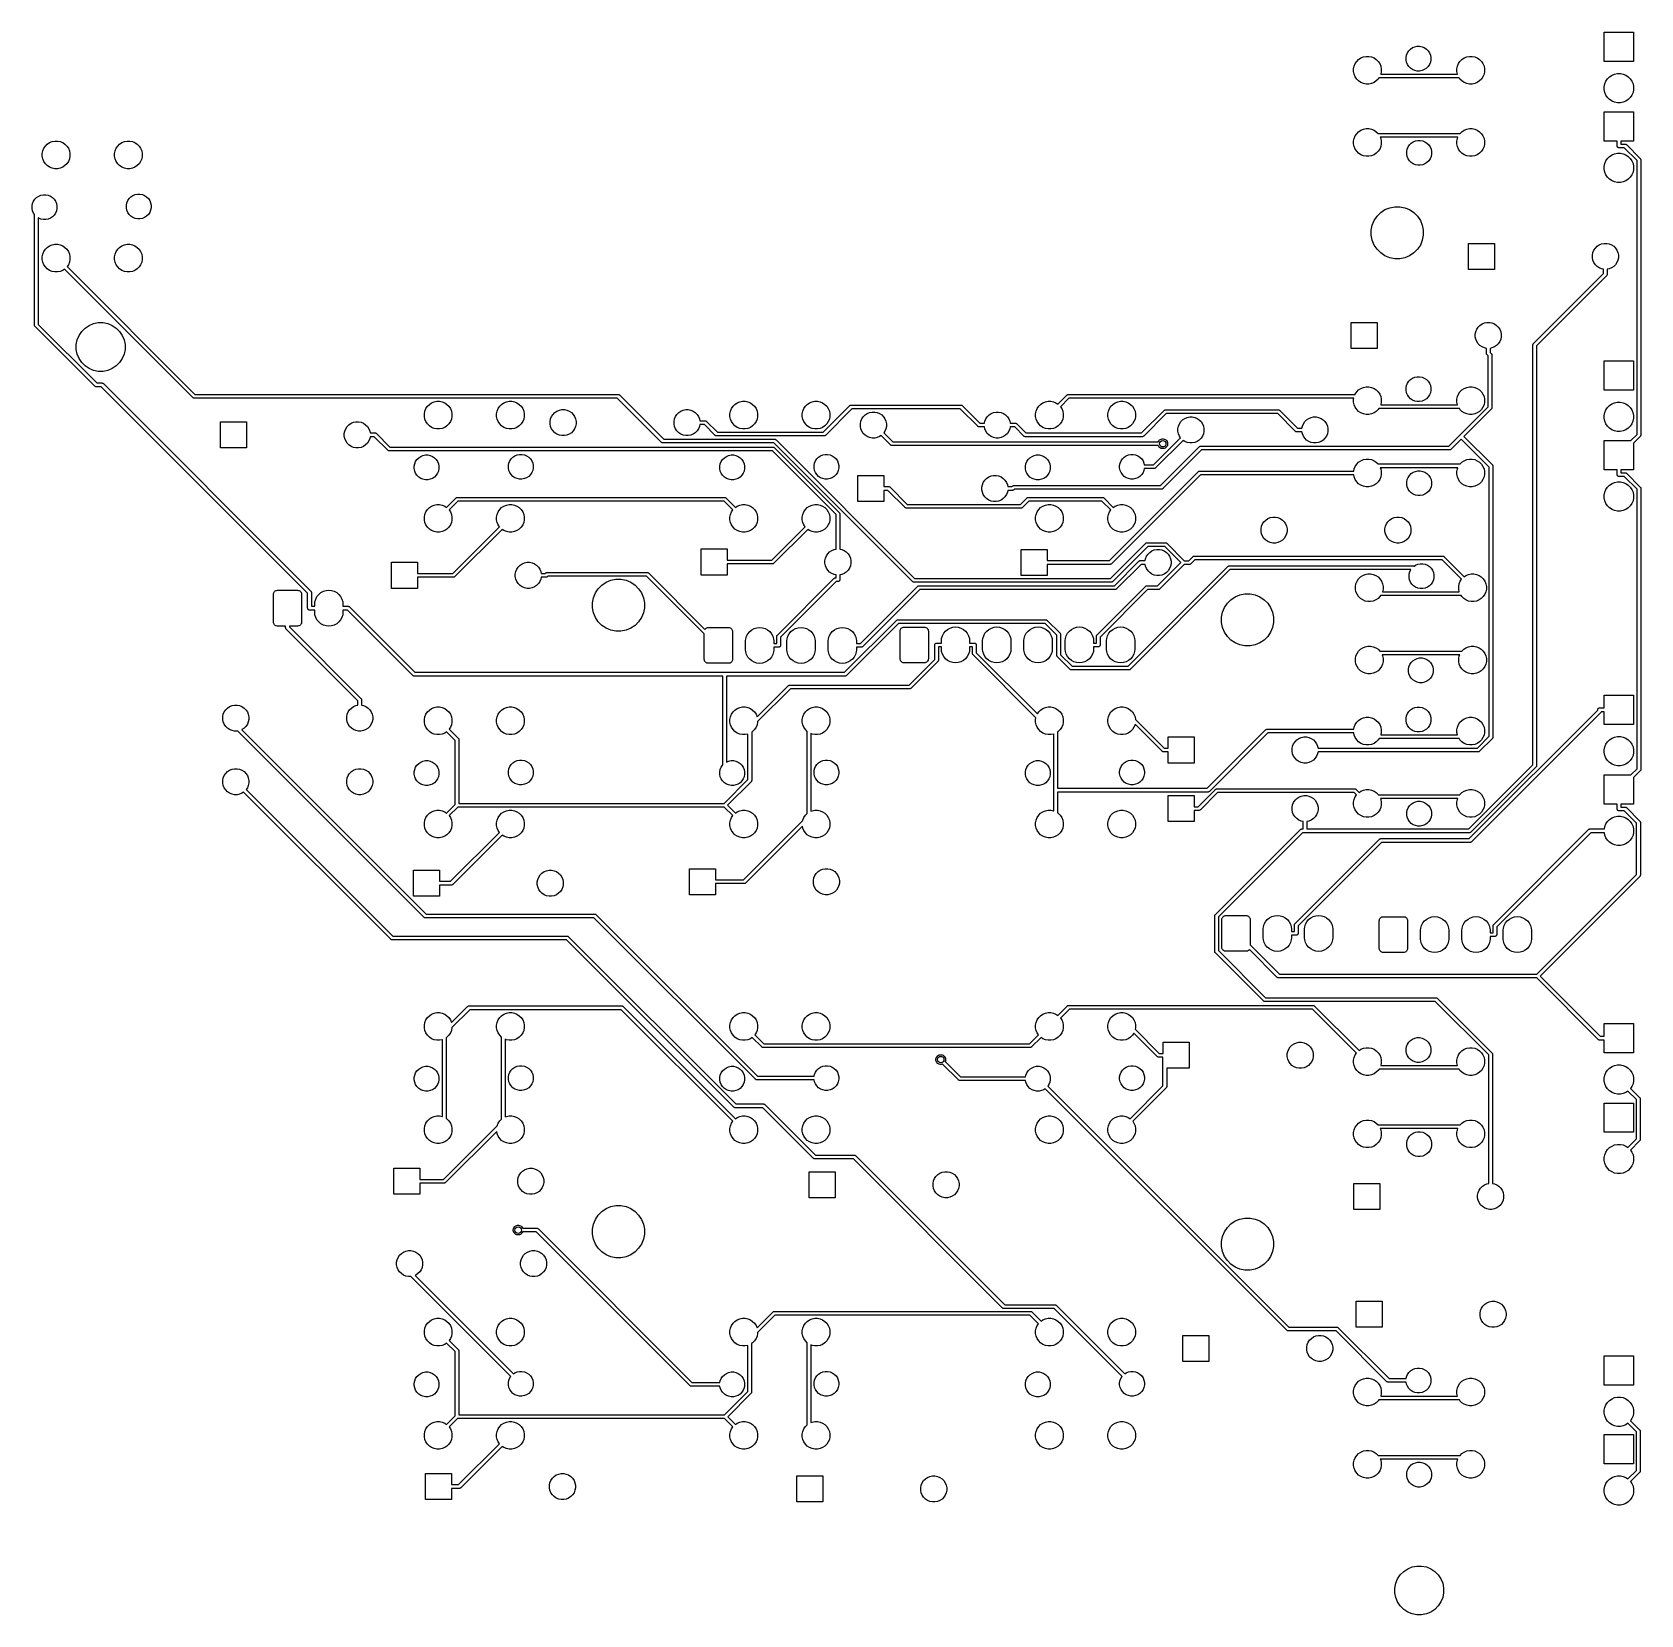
# Model space of a CAD drawing. Extents: x 68.9 to 167.8, y -146.3 to -49.
import ezdxf

# ---------------------------------------------------------------- set-up
doc = ezdxf.new("R2010")
doc.units = 0
doc.layers.add('BLACK', color=7, linetype='CONTINUOUS')

msp = doc.modelspace()

# ---------------------------------------------------------------- linework, layer by layer
at = {"layer": 'BLACK', "linetype": 'CONTINUOUS'}
for p, q in [((165.6, -50.77), (165.6, -48.97)), ((165.6, -48.97), (167.4, -48.97)), ((167.4, -48.97), (167.4, -50.77)), ((153.408, -50.5219), (153.437, -50.3747)), ((153.437, -50.3747), (153.495, -50.2361)), ((153.495, -50.2361), (153.578, -50.1113)), ((153.578, -50.1113), (153.684, -50.0051)), ((153.684, -50.0051), (153.809, -49.9217)), ((153.809, -49.9217), (153.948, -49.8643)), ((153.948, -49.8643), (154.095, -49.835)), ((154.095, -49.835), (154.245, -49.835)), ((154.245, -49.835), (154.392, -49.8643)), ((154.392, -49.8643), (154.531, -49.9217)), ((154.531, -49.9217), (154.656, -50.0051)), ((154.656, -50.0051), (154.762, -50.1113)), ((154.762, -50.1113), (154.845, -50.2361)), ((154.845, -50.2361), (154.903, -50.3747)), ((154.903, -50.3747), (154.932, -50.5219)), ((150.185, -51.2243), (150.218, -51.0601)), ((150.185, -51.3917), (150.185, -51.2243)), ((150.218, -51.5559), (150.185, -51.3917)), ((150.218, -51.0601), (150.282, -50.9054)), ((150.282, -50.9054), (150.375, -50.7662)), ((150.375, -50.7662), (150.493, -50.6478)), ((150.493, -50.6478), (150.632, -50.5547)), ((150.632, -50.5547), (150.787, -50.4907)), ((150.787, -50.4907), (150.951, -50.458)), ((150.951, -50.458), (151.119, -50.458)), ((151.119, -50.458), (151.283, -50.4907)), ((151.283, -50.4907), (151.438, -50.5547)), ((151.438, -50.5547), (151.577, -50.6478)), ((151.577, -50.6478), (151.695, -50.7662)), ((151.695, -50.7662), (151.788, -50.9054)), ((151.788, -50.9054), (151.852, -51.0601)), ((151.852, -51.0601), (151.885, -51.2243)), ((151.885, -51.3917), (151.852, -51.5559)), ((151.885, -51.2243), (151.885, -51.3917)), ((153.408, -50.672), (153.408, -50.5219)), ((153.437, -50.8193), (153.408, -50.672)), ((153.495, -50.9579), (153.437, -50.8193)), ((153.578, -51.0827), (153.495, -50.9579)), ((153.684, -51.1889), (153.578, -51.0827)), ((153.809, -51.2723), (153.684, -51.1889)), ((153.948, -51.3297), (153.809, -51.2723)), ((154.095, -51.359), (153.948, -51.3297)), ((154.245, -51.359), (154.095, -51.359)), ((154.392, -51.3297), (154.245, -51.359)), ((154.531, -51.2723), (154.392, -51.3297)), ((154.656, -51.1889), (154.531, -51.2723)), ((154.762, -51.0827), (154.656, -51.1889)), ((154.845, -50.9579), (154.762, -51.0827)), ((154.903, -50.8193), (154.845, -50.9579)), ((154.932, -50.672), (154.903, -50.8193)), ((154.932, -50.5219), (154.932, -50.672)), ((156.535, -51.2243), (156.568, -51.0601)), ((156.535, -51.3917), (156.535, -51.2243)), ((156.568, -51.5559), (156.535, -51.3917)), ((156.568, -51.0601), (156.632, -50.9054)), ((156.632, -50.9054), (156.725, -50.7662)), ((156.725, -50.7662), (156.843, -50.6478)), ((156.843, -50.6478), (156.982, -50.5547)), ((156.982, -50.5547), (157.137, -50.4907)), ((157.137, -50.4907), (157.301, -50.458)), ((157.301, -50.458), (157.469, -50.458)), ((157.469, -50.458), (157.633, -50.4907)), ((157.633, -50.4907), (157.788, -50.5547)), ((157.788, -50.5547), (157.927, -50.6478)), ((157.927, -50.6478), (158.045, -50.7662)), ((158.045, -50.7662), (158.138, -50.9054)), ((158.138, -50.9054), (158.202, -51.0601)), ((158.202, -51.0601), (158.235, -51.2243)), ((158.235, -51.3917), (158.202, -51.5559)), ((158.235, -51.2243), (158.235, -51.3917)), ((167.4, -50.77), (165.6, -50.77)), ((150.282, -51.7106), (150.218, -51.5559)), ((150.375, -51.8498), (150.282, -51.7106)), ((150.493, -51.9682), (150.375, -51.8498)), ((150.632, -52.0613), (150.493, -51.9682)), ((150.787, -52.1253), (150.632, -52.0613)), ((150.951, -52.158), (150.787, -52.1253)), ((151.119, -52.158), (150.951, -52.158)), ((151.283, -52.1253), (151.119, -52.158)), ((151.438, -52.0613), (151.283, -52.1253)), ((151.577, -51.9682), (151.438, -52.0613)), ((151.695, -51.8498), (151.577, -51.9682)), ((151.739, -51.7845), (151.695, -51.8498)), ((156.681, -51.7845), (151.739, -51.7845)), ((151.852, -51.5559), (156.568, -51.5559)), ((156.725, -51.8498), (156.681, -51.7845)), ((156.843, -51.9682), (156.725, -51.8498)), ((156.982, -52.0613), (156.843, -51.9682)), ((157.137, -52.1253), (156.982, -52.0613)), ((157.301, -52.158), (157.137, -52.1253)), ((157.469, -52.158), (157.301, -52.158)), ((157.633, -52.1253), (157.469, -52.158)), ((157.788, -52.0613), (157.633, -52.1253)), ((157.927, -51.9682), (157.788, -52.0613)), ((158.045, -51.8498), (157.927, -51.9682)), ((158.138, -51.7106), (158.045, -51.8498)), ((158.202, -51.5559), (158.138, -51.7106)), ((165.6, -52.3214), (165.635, -52.1475)), ((165.6, -52.4986), (165.6, -52.3214)), ((165.635, -52.1475), (165.702, -51.9837)), ((165.702, -51.9837), (165.801, -51.8363)), ((165.801, -51.8363), (165.926, -51.7109)), ((165.926, -51.7109), (166.074, -51.6124)), ((166.074, -51.6124), (166.237, -51.5446)), ((166.237, -51.5446), (166.411, -51.51)), ((166.411, -51.51), (166.589, -51.51)), ((166.589, -51.51), (166.763, -51.5446)), ((166.763, -51.5446), (166.926, -51.6124)), ((166.926, -51.6124), (167.074, -51.7109)), ((167.074, -51.7109), (167.199, -51.8363)), ((167.199, -51.8363), (167.298, -51.9837)), ((167.298, -51.9837), (167.365, -52.1475)), ((167.365, -52.1475), (167.4, -52.3214)), ((167.4, -52.3214), (167.4, -52.4986)), ((165.635, -52.6725), (165.6, -52.4986)), ((165.702, -52.8363), (165.635, -52.6725)), ((165.801, -52.9837), (165.702, -52.8363)), ((165.926, -53.1091), (165.801, -52.9837)), ((166.074, -53.2076), (165.926, -53.1091)), ((166.237, -53.2754), (166.074, -53.2076)), ((166.411, -53.31), (166.237, -53.2754)), ((166.589, -53.31), (166.411, -53.31)), ((166.763, -53.2754), (166.589, -53.31)), ((166.926, -53.2076), (166.763, -53.2754)), ((167.074, -53.1091), (166.926, -53.2076)), ((167.199, -52.9837), (167.074, -53.1091)), ((167.298, -52.8363), (167.199, -52.9837)), ((167.365, -52.6725), (167.298, -52.8363)), ((167.4, -52.4986), (167.365, -52.6725)), ((165.6, -55.67), (165.6, -53.87)), ((165.6, -53.87), (167.4, -53.87)), ((167.4, -53.87), (167.4, -55.67)), ((150.218, -55.5051), (150.282, -55.3504)), ((150.282, -55.3504), (150.375, -55.2112)), ((150.375, -55.2112), (150.493, -55.0928)), ((150.493, -55.0928), (150.632, -54.9997)), ((150.632, -54.9997), (150.787, -54.9357)), ((150.787, -54.9357), (150.951, -54.903)), ((150.951, -54.903), (151.119, -54.903)), ((151.119, -54.903), (151.283, -54.9357)), ((151.283, -54.9357), (151.438, -54.9997)), ((151.438, -54.9997), (151.577, -55.0928)), ((151.577, -55.0928), (151.69, -55.2063)), ((151.69, -55.2063), (156.73, -55.2063)), ((156.73, -55.2063), (156.843, -55.0928)), ((156.843, -55.0928), (156.982, -54.9997)), ((156.982, -54.9997), (157.137, -54.9357)), ((157.137, -54.9357), (157.301, -54.903)), ((157.301, -54.903), (157.469, -54.903)), ((157.469, -54.903), (157.633, -54.9357)), ((157.633, -54.9357), (157.788, -54.9997)), ((157.788, -54.9997), (157.927, -55.0928)), ((157.927, -55.0928), (158.045, -55.2112)), ((158.045, -55.2112), (158.138, -55.3504)), ((158.138, -55.3504), (158.202, -55.5051)), ((69.54, -56.4313), (69.5727, -56.2671)), ((69.5727, -56.2671), (69.6367, -56.1124)), ((69.6367, -56.1124), (69.7298, -55.9732)), ((69.7298, -55.9732), (69.8482, -55.8548)), ((69.8482, -55.8548), (69.9874, -55.7617)), ((69.9874, -55.7617), (70.1421, -55.6977)), ((70.1421, -55.6977), (70.3063, -55.665)), ((70.3063, -55.665), (70.4737, -55.665)), ((70.4737, -55.665), (70.6379, -55.6977)), ((70.6379, -55.6977), (70.7926, -55.7617)), ((70.7926, -55.7617), (70.9318, -55.8548)), ((70.9318, -55.8548), (71.0502, -55.9732)), ((71.0502, -55.9732), (71.1433, -56.1124)), ((71.1433, -56.1124), (71.2073, -56.2671)), ((71.2073, -56.2671), (71.24, -56.4313)), ((73.985, -56.4313), (74.0177, -56.2671)), ((74.0177, -56.2671), (74.0817, -56.1124)), ((74.0817, -56.1124), (74.1748, -55.9732)), ((74.1748, -55.9732), (74.2932, -55.8548)), ((74.2932, -55.8548), (74.4324, -55.7617)), ((74.4324, -55.7617), (74.5871, -55.6977)), ((74.5871, -55.6977), (74.7513, -55.665)), ((74.7513, -55.665), (74.9187, -55.665)), ((74.9187, -55.665), (75.0829, -55.6977)), ((75.0829, -55.6977), (75.2376, -55.7617)), ((75.2376, -55.7617), (75.3768, -55.8548)), ((75.3768, -55.8548), (75.4952, -55.9732)), ((75.4952, -55.9732), (75.5883, -56.1124)), ((75.5883, -56.1124), (75.6523, -56.2671)), ((75.6523, -56.2671), (75.685, -56.4313)), ((150.185, -55.6693), (150.218, -55.5051)), ((150.185, -55.8367), (150.185, -55.6693)), ((150.218, -56.0009), (150.185, -55.8367)), ((150.282, -56.1556), (150.218, -56.0009)), ((150.375, -56.2948), (150.282, -56.1556)), ((150.493, -56.4132), (150.375, -56.2948)), ((151.695, -56.2948), (151.577, -56.4132)), ((151.788, -56.1556), (151.695, -56.2948)), ((151.852, -56.0009), (151.788, -56.1556)), ((156.597, -55.4349), (151.823, -55.4349)), ((151.823, -55.4349), (151.852, -55.5051)), ((151.852, -55.5051), (151.885, -55.6693)), ((151.885, -55.8367), (151.852, -56.0009)), ((151.885, -55.6693), (151.885, -55.8367)), ((153.448, -56.313), (153.477, -56.1657)), ((153.448, -56.463), (153.448, -56.313)), ((153.477, -56.1657), (153.535, -56.0271)), ((153.535, -56.0271), (153.618, -55.9023)), ((153.618, -55.9023), (153.724, -55.7961)), ((153.724, -55.7961), (153.849, -55.7127)), ((153.849, -55.7127), (153.988, -55.6553)), ((153.988, -55.6553), (154.135, -55.626)), ((154.135, -55.626), (154.285, -55.626)), ((154.285, -55.626), (154.432, -55.6553)), ((154.432, -55.6553), (154.571, -55.7127)), ((154.571, -55.7127), (154.696, -55.7961)), ((154.696, -55.7961), (154.802, -55.9023)), ((154.802, -55.9023), (154.885, -56.0271)), ((154.885, -56.0271), (154.943, -56.1657)), ((154.943, -56.1657), (154.972, -56.313)), ((154.972, -56.313), (154.972, -56.463)), ((156.535, -55.6693), (156.568, -55.5051)), ((156.535, -55.8367), (156.535, -55.6693)), ((156.568, -56.0009), (156.535, -55.8367)), ((156.568, -55.5051), (156.597, -55.4349)), ((156.632, -56.1556), (156.568, -56.0009)), ((156.725, -56.2948), (156.632, -56.1556)), ((156.843, -56.4132), (156.725, -56.2948)), ((158.045, -56.2948), (157.927, -56.4132)), ((158.138, -56.1556), (158.045, -56.2948)), ((158.202, -56.0009), (158.138, -56.1556)), ((158.202, -55.5051), (158.235, -55.6693)), ((158.235, -55.8367), (158.202, -56.0009)), ((158.235, -55.6693), (158.235, -55.8367)), ((166.386, -55.67), (165.6, -55.67)), ((166.385, -55.9624), (166.386, -55.9568)), ((166.387, -55.9848), (166.385, -55.9624)), ((166.386, -55.9568), (166.386, -55.67)), ((166.394, -56.0064), (166.387, -55.9848)), ((166.405, -56.0262), (166.394, -56.0064)), ((166.419, -56.0436), (166.405, -56.0262)), ((166.436, -56.0579), (166.419, -56.0436)), ((166.456, -56.0685), (166.436, -56.0579)), ((166.478, -56.075), (166.456, -56.0685)), ((166.494, -56.0767), (166.478, -56.075)), ((166.5, -56.0773), (166.494, -56.0767)), ((166.506, -56.0767), (166.5, -56.0773)), ((166.825, -56.0767), (166.506, -56.0767)), ((167.4, -55.67), (166.614, -55.67)), ((166.614, -55.67), (166.614, -55.8481)), ((166.614, -55.8481), (166.867, -55.8481)), ((167.616, -56.8674), (166.825, -56.0767)), ((166.867, -55.8481), (166.873, -55.8475)), ((166.873, -55.8475), (166.878, -55.8481)), ((166.878, -55.8481), (166.878, -55.8481)), ((166.878, -55.8481), (166.895, -55.8498)), ((166.895, -55.8498), (166.917, -55.8563)), ((166.917, -55.8563), (166.936, -55.8669)), ((166.936, -55.8669), (166.954, -55.8812)), ((166.954, -55.8812), (166.957, -55.8855)), ((166.957, -55.8855), (167.807, -56.7353)), ((69.54, -56.5987), (69.54, -56.4313)), ((69.5727, -56.7629), (69.54, -56.5987)), ((69.6367, -56.9176), (69.5727, -56.7629)), ((69.7298, -57.0568), (69.6367, -56.9176)), ((69.8482, -57.1752), (69.7298, -57.0568)), ((69.9874, -57.2683), (69.8482, -57.1752)), ((70.1421, -57.3323), (69.9874, -57.2683)), ((70.3063, -57.365), (70.1421, -57.3323)), ((70.4737, -57.365), (70.3063, -57.365)), ((70.6379, -57.3323), (70.4737, -57.365)), ((70.7926, -57.2683), (70.6379, -57.3323)), ((70.9318, -57.1752), (70.7926, -57.2683)), ((71.0502, -57.0568), (70.9318, -57.1752)), ((71.1433, -56.9176), (71.0502, -57.0568)), ((71.2073, -56.7629), (71.1433, -56.9176)), ((71.24, -56.5987), (71.2073, -56.7629)), ((71.24, -56.4313), (71.24, -56.5987)), ((73.985, -56.5987), (73.985, -56.4313)), ((74.0177, -56.7629), (73.985, -56.5987)), ((74.0817, -56.9176), (74.0177, -56.7629)), ((74.1748, -57.0568), (74.0817, -56.9176)), ((74.2932, -57.1752), (74.1748, -57.0568)), ((74.4324, -57.2683), (74.2932, -57.1752)), ((74.5871, -57.3323), (74.4324, -57.2683)), ((74.7513, -57.365), (74.5871, -57.3323)), ((74.9187, -57.365), (74.7513, -57.365)), ((75.0829, -57.3323), (74.9187, -57.365)), ((75.2376, -57.2683), (75.0829, -57.3323)), ((75.3768, -57.1752), (75.2376, -57.2683)), ((75.4952, -57.0568), (75.3768, -57.1752)), ((75.5883, -56.9176), (75.4952, -57.0568)), ((75.6523, -56.7629), (75.5883, -56.9176)), ((75.685, -56.5987), (75.6523, -56.7629)), ((75.685, -56.4313), (75.685, -56.5987)), ((150.632, -56.5063), (150.493, -56.4132)), ((150.787, -56.5703), (150.632, -56.5063)), ((150.951, -56.603), (150.787, -56.5703)), ((151.119, -56.603), (150.951, -56.603)), ((151.283, -56.5703), (151.119, -56.603)), ((151.438, -56.5063), (151.283, -56.5703)), ((151.577, -56.4132), (151.438, -56.5063)), ((153.477, -56.6103), (153.448, -56.463)), ((153.535, -56.7489), (153.477, -56.6103)), ((153.618, -56.8737), (153.535, -56.7489)), ((153.724, -56.9799), (153.618, -56.8737)), ((153.849, -57.0633), (153.724, -56.9799)), ((153.988, -57.1207), (153.849, -57.0633)), ((154.135, -57.15), (153.988, -57.1207)), ((154.285, -57.15), (154.135, -57.15)), ((154.432, -57.1207), (154.285, -57.15)), ((154.571, -57.0633), (154.432, -57.1207)), ((154.696, -56.9799), (154.571, -57.0633)), ((154.802, -56.8737), (154.696, -56.9799)), ((154.885, -56.7489), (154.802, -56.8737)), ((154.943, -56.6103), (154.885, -56.7489)), ((154.972, -56.463), (154.943, -56.6103)), ((156.982, -56.5063), (156.843, -56.4132)), ((157.137, -56.5703), (156.982, -56.5063)), ((157.301, -56.603), (157.137, -56.5703)), ((157.469, -56.603), (157.301, -56.603)), ((157.633, -56.5703), (157.469, -56.603)), ((157.788, -56.5063), (157.633, -56.5703)), ((157.927, -56.4132), (157.788, -56.5063)), ((165.6, -57.2214), (165.635, -57.0475)), ((165.6, -57.3986), (165.6, -57.2214)), ((165.635, -57.0475), (165.702, -56.8837)), ((165.702, -56.8837), (165.801, -56.7363)), ((165.801, -56.7363), (165.926, -56.6109)), ((165.926, -56.6109), (166.074, -56.5124)), ((166.074, -56.5124), (166.237, -56.4446)), ((166.237, -56.4446), (166.411, -56.41)), ((166.411, -56.41), (166.589, -56.41)), ((166.589, -56.41), (166.763, -56.4446)), ((166.763, -56.4446), (166.926, -56.5124)), ((166.926, -56.5124), (167.074, -56.6109)), ((167.074, -56.6109), (167.199, -56.7363)), ((167.199, -56.7363), (167.298, -56.8837)), ((167.298, -56.8837), (167.365, -57.0475)), ((167.365, -57.0475), (167.4, -57.2214)), ((167.4, -57.2214), (167.4, -57.3986)), ((167.616, -73.7024), (167.616, -56.8674)), ((167.807, -56.7353), (167.812, -56.7389)), ((167.812, -56.7389), (167.815, -56.7432)), ((167.815, -56.7432), (167.815, -56.7432)), ((167.815, -56.7432), (167.819, -56.7482)), ((167.819, -56.7482), (167.826, -56.7563)), ((167.826, -56.7563), (167.836, -56.7761)), ((167.836, -56.7761), (167.843, -56.7977)), ((167.843, -56.7977), (167.845, -56.8145)), ((167.845, -56.8145), (167.845, -56.8145)), ((167.845, -56.8145), (167.845, -56.8201)), ((167.845, -56.8201), (167.845, -56.8257)), ((167.845, -56.8257), (167.845, -73.7441)), ((165.635, -57.5725), (165.6, -57.3986)), ((165.702, -57.7363), (165.635, -57.5725)), ((165.801, -57.8837), (165.702, -57.7363)), ((165.926, -58.0091), (165.801, -57.8837)), ((166.074, -58.1076), (165.926, -58.0091)), ((166.237, -58.1754), (166.074, -58.1076)), ((166.411, -58.21), (166.237, -58.1754)), ((166.589, -58.21), (166.411, -58.21)), ((166.763, -58.1754), (166.589, -58.21)), ((166.926, -58.1076), (166.763, -58.1754)), ((167.074, -58.0091), (166.926, -58.1076)), ((167.199, -57.8837), (167.074, -58.0091)), ((167.298, -57.7363), (167.199, -57.8837)), ((167.365, -57.5725), (167.298, -57.7363)), ((167.4, -57.3986), (167.365, -57.5725)), ((69.0037, -59.3691), (69.0871, -59.2443)), ((69.0871, -59.2443), (69.1933, -59.1381)), ((69.1933, -59.1381), (69.3181, -59.0547)), ((69.3181, -59.0547), (69.4567, -58.9973)), ((69.4567, -58.9973), (69.6039, -58.968)), ((69.6039, -58.968), (69.754, -58.968)), ((69.754, -58.968), (69.9013, -58.9973)), ((69.9013, -58.9973), (70.0399, -59.0547)), ((70.0399, -59.0547), (70.1647, -59.1381)), ((70.1647, -59.1381), (70.2709, -59.2443)), ((70.2709, -59.2443), (70.3543, -59.3691)), ((74.7373, -59.4677), (74.7947, -59.3291)), ((74.7947, -59.3291), (74.8781, -59.2043)), ((74.8781, -59.2043), (74.9843, -59.0981)), ((74.9843, -59.0981), (75.1091, -59.0147)), ((75.1091, -59.0147), (75.2477, -58.9573)), ((75.2477, -58.9573), (75.3949, -58.928)), ((75.3949, -58.928), (75.5451, -58.928)), ((75.5451, -58.928), (75.6923, -58.9573)), ((75.6923, -58.9573), (75.8309, -59.0147)), ((75.8309, -59.0147), (75.9557, -59.0981)), ((75.9557, -59.0981), (76.0619, -59.2043)), ((76.0619, -59.2043), (76.1453, -59.3291)), ((76.1453, -59.3291), (76.2027, -59.4677)), ((68.917, -59.6549), (68.9463, -59.5077)), ((68.917, -59.805), (68.917, -59.6549)), ((68.9463, -59.9523), (68.917, -59.805)), ((68.9463, -59.5077), (69.0037, -59.3691)), ((69.0037, -60.0909), (68.9463, -59.9523)), ((69.0696, -60.1895), (69.0037, -60.0909)), ((69.0608, -60.2333), (69.0631, -60.2109)), ((69.0614, -60.2389), (69.0608, -60.2333)), ((69.0614, -66.9781), (69.0614, -60.2389)), ((69.0631, -60.2109), (69.0696, -60.1895)), ((70.1647, -60.3219), (70.0399, -60.4053)), ((70.2709, -60.2157), (70.1647, -60.3219)), ((70.3543, -60.0909), (70.2709, -60.2157)), ((70.3543, -59.3691), (70.4117, -59.5077)), ((70.4117, -59.9523), (70.3543, -60.0909)), ((70.4117, -59.5077), (70.441, -59.6549)), ((70.441, -59.805), (70.4117, -59.9523)), ((70.441, -59.6549), (70.441, -59.805)), ((74.708, -59.615), (74.7373, -59.4677)), ((74.708, -59.765), (74.708, -59.615)), ((74.7373, -59.9123), (74.708, -59.765)), ((74.7947, -60.0509), (74.7373, -59.9123)), ((74.8781, -60.1757), (74.7947, -60.0509)), ((74.9843, -60.2819), (74.8781, -60.1757)), ((75.1091, -60.3653), (74.9843, -60.2819)), ((75.9557, -60.2819), (75.8309, -60.3653)), ((76.0619, -60.1757), (75.9557, -60.2819)), ((76.1453, -60.0509), (76.0619, -60.1757)), ((76.2027, -59.9123), (76.1453, -60.0509)), ((76.2027, -59.4677), (76.232, -59.615)), ((76.232, -59.765), (76.2027, -59.9123)), ((76.232, -59.615), (76.232, -59.765)), ((151.452, -60.5421), (151.627, -60.2801)), ((151.627, -60.2801), (151.85, -60.0572)), ((151.85, -60.0572), (152.112, -59.8821)), ((152.112, -59.8821), (152.403, -59.7615)), ((152.403, -59.7615), (152.712, -59.7)), ((152.712, -59.7), (153.028, -59.7)), ((153.028, -59.7), (153.337, -59.7615)), ((153.337, -59.7615), (153.628, -59.8821)), ((153.628, -59.8821), (153.89, -60.0572)), ((153.89, -60.0572), (154.113, -60.2801)), ((154.113, -60.2801), (154.288, -60.5421)), ((69.3181, -60.4053), (69.29, -60.3865)), ((69.29, -60.3865), (69.29, -66.9364)), ((69.4567, -60.4627), (69.3181, -60.4053)), ((69.6039, -60.492), (69.4567, -60.4627)), ((69.754, -60.492), (69.6039, -60.492)), ((69.9013, -60.4627), (69.754, -60.492)), ((70.0399, -60.4053), (69.9013, -60.4627)), ((75.2477, -60.4227), (75.1091, -60.3653)), ((75.3949, -60.452), (75.2477, -60.4227)), ((75.5451, -60.452), (75.3949, -60.452)), ((75.6923, -60.4227), (75.5451, -60.452)), ((75.8309, -60.3653), (75.6923, -60.4227)), ((151.27, -61.1424), (151.331, -60.8333)), ((151.27, -61.4576), (151.27, -61.1424)), ((151.331, -60.8333), (151.452, -60.5421)), ((154.288, -60.5421), (154.409, -60.8333)), ((154.409, -60.8333), (154.47, -61.1424)), ((154.47, -61.1424), (154.47, -61.4576)), ((69.6367, -62.4624), (69.7298, -62.3232)), ((69.7298, -62.3232), (69.8482, -62.2048)), ((69.8482, -62.2048), (69.9874, -62.1117)), ((69.9874, -62.1117), (70.1421, -62.0477)), ((70.1421, -62.0477), (70.3063, -62.015)), ((70.3063, -62.015), (70.4737, -62.015)), ((70.4737, -62.015), (70.6379, -62.0477)), ((70.6379, -62.0477), (70.7926, -62.1117)), ((70.7926, -62.1117), (70.9318, -62.2048)), ((70.9318, -62.2048), (71.0502, -62.3232)), ((71.0502, -62.3232), (71.1433, -62.4624)), ((74.0817, -62.4624), (74.1748, -62.3232)), ((74.1748, -62.3232), (74.2932, -62.2048)), ((74.2932, -62.2048), (74.4324, -62.1117)), ((74.4324, -62.1117), (74.5871, -62.0477)), ((74.5871, -62.0477), (74.7513, -62.015)), ((74.7513, -62.015), (74.9187, -62.015)), ((74.9187, -62.015), (75.0829, -62.0477)), ((75.0829, -62.0477), (75.2376, -62.1117)), ((75.2376, -62.1117), (75.3768, -62.2048)), ((75.3768, -62.2048), (75.4952, -62.3232)), ((75.4952, -62.3232), (75.5883, -62.4624)), ((151.331, -61.7667), (151.27, -61.4576)), ((151.452, -62.0579), (151.331, -61.7667)), ((151.627, -62.3199), (151.452, -62.0579)), ((151.85, -62.5428), (151.627, -62.3199)), ((154.113, -62.3199), (153.89, -62.5428)), ((154.288, -62.0579), (154.113, -62.3199)), ((154.409, -61.7667), (154.288, -62.0579)), ((154.47, -61.4576), (154.409, -61.7667)), ((157.25, -63.56), (157.25, -61.96)), ((157.25, -61.96), (158.85, -61.96)), ((158.85, -61.96), (158.85, -63.56)), ((164.961, -62.3811), (165.049, -62.25)), ((165.049, -62.25), (165.16, -62.1386)), ((165.16, -62.1386), (165.291, -62.051)), ((165.291, -62.051), (165.437, -61.9907)), ((165.437, -61.9907), (165.591, -61.96)), ((165.591, -61.96), (165.749, -61.96)), ((165.749, -61.96), (165.903, -61.9907)), ((165.903, -61.9907), (166.049, -62.051)), ((166.049, -62.051), (166.18, -62.1386)), ((166.18, -62.1386), (166.291, -62.25)), ((166.291, -62.25), (166.379, -62.3811)), ((69.54, -62.7813), (69.5727, -62.6171)), ((69.54, -62.9487), (69.54, -62.7813)), ((69.5727, -63.1129), (69.54, -62.9487)), ((69.5727, -62.6171), (69.6367, -62.4624)), ((69.6367, -63.2676), (69.5727, -63.1129)), ((69.7298, -63.4068), (69.6367, -63.2676)), ((71.1433, -63.2676), (71.0676, -63.3809)), ((71.1433, -62.4624), (71.2073, -62.6171)), ((71.2073, -63.1129), (71.1433, -63.2676)), ((71.2073, -62.6171), (71.24, -62.7813)), ((71.24, -62.9487), (71.2073, -63.1129)), ((71.24, -62.7813), (71.24, -62.9487)), ((73.985, -62.7813), (74.0177, -62.6171)), ((73.985, -62.9487), (73.985, -62.7813)), ((74.0177, -63.1129), (73.985, -62.9487)), ((74.0177, -62.6171), (74.0817, -62.4624)), ((74.0817, -63.2676), (74.0177, -63.1129)), ((74.1748, -63.4068), (74.0817, -63.2676)), ((75.5883, -63.2676), (75.4952, -63.4068)), ((75.5883, -62.4624), (75.6523, -62.6171)), ((75.6523, -63.1129), (75.5883, -63.2676)), ((75.6523, -62.6171), (75.685, -62.7813)), ((75.685, -62.9487), (75.6523, -63.1129)), ((75.685, -62.7813), (75.685, -62.9487)), ((152.112, -62.7179), (151.85, -62.5428)), ((152.403, -62.8385), (152.112, -62.7179)), ((152.712, -62.9), (152.403, -62.8385)), ((153.028, -62.9), (152.712, -62.9)), ((153.337, -62.8385), (153.028, -62.9)), ((153.628, -62.7179), (153.337, -62.8385)), ((153.89, -62.5428), (153.628, -62.7179)), ((164.87, -62.6812), (164.901, -62.5266)), ((164.87, -62.8388), (164.87, -62.6812)), ((164.901, -62.9934), (164.87, -62.8388)), ((164.901, -62.5266), (164.961, -62.3811)), ((164.961, -63.1389), (164.901, -62.9934)), ((165.049, -63.27), (164.961, -63.1389)), ((165.16, -63.3814), (165.049, -63.27)), ((166.291, -63.27), (166.18, -63.3814)), ((166.379, -63.1389), (166.291, -63.27)), ((166.379, -62.3811), (166.439, -62.5266)), ((166.439, -62.9934), (166.379, -63.1389)), ((166.439, -62.5266), (166.47, -62.6812)), ((166.47, -62.8388), (166.439, -62.9934)), ((166.47, -62.6812), (166.47, -62.8388)), ((69.8482, -63.5252), (69.7298, -63.4068)), ((69.9874, -63.6183), (69.8482, -63.5252)), ((70.1421, -63.6823), (69.9874, -63.6183)), ((70.3063, -63.715), (70.1421, -63.6823)), ((70.4737, -63.715), (70.3063, -63.715)), ((70.6379, -63.6823), (70.4737, -63.715)), ((70.7926, -63.6183), (70.6379, -63.6823)), ((70.9059, -63.5426), (70.7926, -63.6183)), ((78.7963, -71.433), (70.9059, -63.5426)), ((71.0676, -63.3809), (78.9284, -71.2418)), ((74.2932, -63.5252), (74.1748, -63.4068)), ((74.4324, -63.6183), (74.2932, -63.5252)), ((74.5871, -63.6823), (74.4324, -63.6183)), ((74.7513, -63.715), (74.5871, -63.6823)), ((74.9187, -63.715), (74.7513, -63.715)), ((75.0829, -63.6823), (74.9187, -63.715)), ((75.2376, -63.6183), (75.0829, -63.6823)), ((75.3768, -63.5252), (75.2376, -63.6183)), ((75.4952, -63.4068), (75.3768, -63.5252)), ((158.85, -63.56), (157.25, -63.56)), ((161.244, -68.1164), (165.556, -63.8051)), ((165.747, -63.9372), (161.435, -68.2485)), ((165.291, -63.469), (165.16, -63.3814)), ((165.437, -63.5293), (165.291, -63.469)), ((165.556, -63.5529), (165.437, -63.5293)), ((165.556, -63.8051), (165.556, -63.5529)), ((165.751, -63.9336), (165.747, -63.9372)), ((165.755, -63.9293), (165.751, -63.9336)), ((165.759, -63.9243), (165.755, -63.9293)), ((165.755, -63.9293), (165.755, -63.9293)), ((165.765, -63.9162), (165.759, -63.9243)), ((165.776, -63.8964), (165.765, -63.9162)), ((165.783, -63.8748), (165.776, -63.8964)), ((165.784, -63.858), (165.783, -63.8748)), ((165.903, -63.5293), (165.784, -63.5529)), ((165.784, -63.5529), (165.784, -63.8468)), ((165.784, -63.8468), (165.785, -63.8524)), ((165.785, -63.8524), (165.784, -63.858)), ((165.784, -63.858), (165.784, -63.858)), ((166.049, -63.469), (165.903, -63.5293)), ((166.18, -63.3814), (166.049, -63.469)), ((69.0608, -66.9837), (69.0614, -66.9781)), ((69.0614, -66.9893), (69.0608, -66.9837)), ((69.0631, -67.0061), (69.0614, -66.9893)), ((69.0614, -66.9893), (69.0614, -66.9893)), ((69.0696, -67.0277), (69.0631, -67.0061)), ((69.0802, -67.0475), (69.0696, -67.0277)), ((69.0945, -67.0649), (69.0802, -67.0475)), ((69.0988, -67.0685), (69.0945, -67.0649)), ((72.763, -70.7327), (69.0988, -67.0685)), ((69.29, -66.9364), (72.8951, -70.5415)), ((71.9649, -67.3738), (72.1738, -67.1649)), ((72.1738, -67.1649), (72.4195, -67.0007)), ((72.4195, -67.0007), (72.6925, -66.8876)), ((72.6925, -66.8876), (72.9823, -66.83)), ((72.9823, -66.83), (73.2777, -66.83)), ((73.2777, -66.83), (73.5675, -66.8876)), ((73.5675, -66.8876), (73.8405, -67.0007)), ((73.8405, -67.0007), (74.0862, -67.1649)), ((74.0862, -67.1649), (74.2951, -67.3738)), ((150.04, -68.42), (150.04, -66.82)), ((150.04, -66.82), (151.64, -66.82)), ((151.64, -66.82), (151.64, -68.42)), ((157.691, -67.3866), (157.751, -67.2411)), ((157.751, -67.2411), (157.839, -67.11)), ((157.839, -67.11), (157.95, -66.9986)), ((157.95, -66.9986), (158.081, -66.911)), ((158.081, -66.911), (158.227, -66.8507)), ((158.227, -66.8507), (158.381, -66.82)), ((158.381, -66.82), (158.539, -66.82)), ((158.539, -66.82), (158.693, -66.8507)), ((158.693, -66.8507), (158.839, -66.911)), ((158.839, -66.911), (158.97, -66.9986)), ((158.97, -66.9986), (159.081, -67.11)), ((159.081, -67.11), (159.169, -67.2411)), ((159.169, -67.2411), (159.229, -67.3866)), ((71.63, -68.1823), (71.6876, -67.8925)), ((71.63, -68.4777), (71.63, -68.1823)), ((71.6876, -67.8925), (71.8007, -67.6195)), ((71.8007, -67.6195), (71.9649, -67.3738)), ((74.2951, -67.3738), (74.4593, -67.6195)), ((74.4593, -67.6195), (74.5724, -67.8925)), ((74.5724, -67.8925), (74.63, -68.1823)), ((74.63, -68.1823), (74.63, -68.4777)), ((157.66, -67.5412), (157.691, -67.3866)), ((157.66, -67.6988), (157.66, -67.5412)), ((157.691, -67.8534), (157.66, -67.6988)), ((157.751, -67.9989), (157.691, -67.8534)), ((157.839, -68.13), (157.751, -67.9989)), ((157.95, -68.2414), (157.839, -68.13)), ((158.081, -68.329), (157.95, -68.2414)), ((158.97, -68.2414), (158.839, -68.329)), ((159.081, -68.13), (158.97, -68.2414)), ((159.169, -67.9989), (159.081, -68.13)), ((159.229, -67.8534), (159.169, -67.9989)), ((159.229, -67.3866), (159.26, -67.5412)), ((159.26, -67.6988), (159.229, -67.8534)), ((159.26, -67.5412), (159.26, -67.6988)), ((161.206, -68.2012), (161.209, -68.1788)), ((161.207, -68.2068), (161.206, -68.2012)), ((161.207, -94.0253), (161.207, -68.2068)), ((161.209, -68.1788), (161.215, -68.1572)), ((161.215, -68.1572), (161.226, -68.1374)), ((161.226, -68.1374), (161.232, -68.13)), ((161.232, -68.13), (161.236, -68.1243)), ((161.236, -68.1243), (161.24, -68.12)), ((161.236, -68.1243), (161.236, -68.1243)), ((161.24, -68.12), (161.244, -68.1164)), ((161.435, -68.2485), (161.435, -94.067)), ((71.6876, -68.7675), (71.63, -68.4777)), ((71.8007, -69.0405), (71.6876, -68.7675)), ((71.9649, -69.2862), (71.8007, -69.0405)), ((74.4593, -69.0405), (74.2951, -69.2862)), ((74.5724, -68.7675), (74.4593, -69.0405)), ((74.63, -68.4777), (74.5724, -68.7675)), ((151.64, -68.42), (150.04, -68.42)), ((158.227, -68.3893), (158.081, -68.329)), ((158.346, -68.4129), (158.227, -68.3893)), ((158.345, -68.7124), (158.346, -68.7068)), ((158.347, -68.7348), (158.345, -68.7124)), ((158.346, -68.7068), (158.346, -68.4129)), ((158.35, -68.7444), (158.347, -68.7348)), ((158.354, -68.7564), (158.35, -68.7444)), ((158.365, -68.7762), (158.354, -68.7564)), ((158.365, -68.7773), (158.365, -68.7762)), ((158.375, -68.7893), (158.365, -68.7773)), ((158.379, -68.7936), (158.375, -68.7893)), ((158.375, -68.7893), (158.375, -68.7893)), ((158.383, -68.7972), (158.379, -68.7936)), ((158.455, -68.8686), (158.383, -68.7972)), ((158.455, -72.0145), (158.455, -68.8686)), ((158.693, -68.3893), (158.574, -68.4129)), ((158.574, -68.4129), (158.574, -68.6651)), ((158.574, -68.6651), (158.646, -68.7365)), ((158.646, -68.7365), (158.65, -68.7401)), ((158.65, -68.7401), (158.654, -68.7444)), ((158.654, -68.7444), (158.654, -68.7444)), ((158.654, -68.7444), (158.658, -68.7494)), ((158.658, -68.7494), (158.664, -68.7575)), ((158.664, -68.7575), (158.675, -68.7773)), ((158.675, -68.7773), (158.682, -68.7989)), ((158.682, -68.7989), (158.683, -68.8157)), ((158.683, -68.8157), (158.683, -68.8157)), ((158.683, -68.8157), (158.684, -68.8213)), ((158.684, -68.8213), (158.683, -68.8269)), ((158.683, -68.8269), (158.683, -72.0562)), ((158.839, -68.329), (158.693, -68.3893)), ((165.59, -70.98), (165.59, -69.18)), ((165.59, -69.18), (167.39, -69.18)), ((167.39, -69.18), (167.39, -70.98)), ((72.1738, -69.4951), (71.9649, -69.2862)), ((72.4195, -69.6593), (72.1738, -69.4951)), ((72.6925, -69.7724), (72.4195, -69.6593)), ((72.9823, -69.83), (72.6925, -69.7724)), ((73.2777, -69.83), (72.9823, -69.83)), ((73.5675, -69.7724), (73.2777, -69.83)), ((73.8405, -69.6593), (73.5675, -69.7724)), ((74.0862, -69.4951), (73.8405, -69.6593)), ((74.2951, -69.2862), (74.0862, -69.4951)), ((153.809, -70.2417), (153.948, -70.1843)), ((153.948, -70.1843), (154.095, -70.155)), ((154.095, -70.155), (154.245, -70.155)), ((154.245, -70.155), (154.392, -70.1843)), ((154.392, -70.1843), (154.531, -70.2417)), ((72.7666, -70.737), (72.763, -70.7327)), ((72.7709, -70.7406), (72.7666, -70.737)), ((72.784, -70.7513), (72.7709, -70.7406)), ((72.7709, -70.7406), (72.7709, -70.7406)), ((72.8038, -70.7619), (72.784, -70.7513)), ((72.8254, -70.7684), (72.8038, -70.7619)), ((72.8422, -70.7701), (72.8254, -70.7684)), ((72.8478, -70.7707), (72.8422, -70.7701)), ((72.8422, -70.7701), (72.8422, -70.7701)), ((72.8534, -70.7701), (72.8478, -70.7707)), ((73.1617, -70.7701), (72.8534, -70.7701)), ((72.8951, -70.5415), (73.2034, -70.5415)), ((85.8579, -83.4663), (73.1617, -70.7701)), ((73.2034, -70.5415), (73.209, -70.5409)), ((73.209, -70.5409), (73.2146, -70.5415)), ((73.2146, -70.5415), (73.2146, -70.5415)), ((73.2146, -70.5415), (73.2314, -70.5432)), ((73.2314, -70.5432), (73.253, -70.5497)), ((73.253, -70.5497), (73.2728, -70.5603)), ((73.2728, -70.5603), (73.2902, -70.5746)), ((73.2902, -70.5746), (73.2938, -70.5789)), ((73.2938, -70.5789), (86.0491, -83.3342)), ((150.269, -71.2559), (150.282, -71.2254)), ((150.282, -71.2254), (150.375, -71.0862)), ((150.375, -71.0862), (150.493, -70.9678)), ((150.493, -70.9678), (150.632, -70.8747)), ((150.632, -70.8747), (150.787, -70.8107)), ((150.787, -70.8107), (150.951, -70.778)), ((150.951, -70.778), (151.119, -70.778)), ((151.119, -70.778), (151.283, -70.8107)), ((151.283, -70.8107), (151.438, -70.8747)), ((151.438, -70.8747), (151.577, -70.9678)), ((151.577, -70.9678), (151.695, -71.0862)), ((151.695, -71.0862), (151.788, -71.2254)), ((151.788, -71.2254), (151.852, -71.3801)), ((153.408, -70.8419), (153.437, -70.6947)), ((153.408, -70.992), (153.408, -70.8419)), ((153.437, -71.1393), (153.408, -70.992)), ((153.437, -70.6947), (153.495, -70.5561)), ((153.495, -71.2779), (153.437, -71.1393)), ((153.495, -70.5561), (153.578, -70.4313)), ((153.578, -70.4313), (153.684, -70.3251)), ((153.684, -70.3251), (153.809, -70.2417)), ((154.531, -70.2417), (154.656, -70.3251)), ((154.656, -70.3251), (154.762, -70.4313)), ((154.762, -70.4313), (154.845, -70.5561)), ((154.845, -70.5561), (154.903, -70.6947)), ((154.903, -71.1393), (154.845, -71.2779)), ((154.903, -70.6947), (154.932, -70.8419)), ((154.932, -70.992), (154.903, -71.1393)), ((154.932, -70.8419), (154.932, -70.992)), ((156.568, -71.3801), (156.632, -71.2254)), ((156.632, -71.2254), (156.725, -71.0862)), ((156.725, -71.0862), (156.843, -70.9678)), ((156.843, -70.9678), (156.982, -70.8747)), ((156.982, -70.8747), (157.137, -70.8107)), ((157.137, -70.8107), (157.301, -70.778)), ((157.301, -70.778), (157.469, -70.778)), ((157.469, -70.778), (157.633, -70.8107)), ((157.633, -70.8107), (157.788, -70.8747)), ((157.788, -70.8747), (157.927, -70.9678)), ((157.927, -70.9678), (158.045, -71.0862)), ((158.045, -71.0862), (158.138, -71.2254)), ((158.138, -71.2254), (158.202, -71.3801)), ((167.39, -70.98), (165.59, -70.98)), ((78.7999, -71.4373), (78.7963, -71.433)), ((78.8042, -71.4409), (78.7999, -71.4373)), ((78.8173, -71.4516), (78.8042, -71.4409)), ((78.8042, -71.4409), (78.8042, -71.4409)), ((78.8371, -71.4622), (78.8173, -71.4516)), ((78.8486, -71.4657), (78.8371, -71.4622)), ((78.8587, -71.4687), (78.8486, -71.4657)), ((78.8755, -71.4704), (78.8587, -71.4687)), ((78.8811, -71.471), (78.8755, -71.4704)), ((78.8755, -71.4704), (78.8755, -71.4704)), ((78.8867, -71.4704), (78.8811, -71.471)), ((104.902, -71.4704), (78.8867, -71.4704)), ((78.9284, -71.2418), (104.944, -71.2418)), ((93.0677, -72.2691), (93.1317, -72.1144)), ((93.1317, -72.1144), (93.2248, -71.9752)), ((93.2248, -71.9752), (93.3432, -71.8568)), ((93.3432, -71.8568), (93.4824, -71.7637)), ((93.4824, -71.7637), (93.6371, -71.6997)), ((93.6371, -71.6997), (93.8013, -71.667)), ((93.8013, -71.667), (93.9687, -71.667)), ((93.9687, -71.667), (94.1329, -71.6997)), ((94.1329, -71.6997), (94.2876, -71.7637)), ((94.2876, -71.7637), (94.4268, -71.8568)), ((94.4268, -71.8568), (94.5452, -71.9752)), ((94.5452, -71.9752), (94.6383, -72.1144)), ((94.6383, -72.1144), (94.7023, -72.2691)), ((97.5127, -72.2691), (97.5767, -72.1144)), ((97.5767, -72.1144), (97.6698, -71.9752)), ((97.6698, -71.9752), (97.7882, -71.8568)), ((97.7882, -71.8568), (97.9274, -71.7637)), ((97.9274, -71.7637), (98.0821, -71.6997)), ((98.0821, -71.6997), (98.2463, -71.667)), ((98.2463, -71.667), (98.4137, -71.667)), ((98.4137, -71.667), (98.5779, -71.6997)), ((98.5779, -71.6997), (98.7326, -71.7637)), ((98.7326, -71.7637), (98.8718, -71.8568)), ((98.8718, -71.8568), (98.9902, -71.9752)), ((98.9902, -71.9752), (99.0833, -72.1144)), ((99.0833, -72.1144), (99.1473, -72.2691)), ((101.191, -72.271), (101.337, -72.2107)), ((101.337, -72.2107), (101.491, -72.18)), ((101.491, -72.18), (101.649, -72.18)), ((101.649, -72.18), (101.803, -72.2107)), ((101.803, -72.2107), (101.949, -72.271)), ((107.625, -74.194), (104.902, -71.4704)), ((104.944, -71.2418), (104.949, -71.2412)), ((104.949, -71.2412), (104.955, -71.2418)), ((104.955, -71.2418), (104.955, -71.2418)), ((104.955, -71.2418), (104.972, -71.2435)), ((104.972, -71.2435), (104.993, -71.25)), ((104.993, -71.25), (105.013, -71.2606)), ((105.013, -71.2606), (105.03, -71.2749)), ((105.03, -71.2749), (105.034, -71.2792)), ((105.034, -71.2792), (107.758, -74.0028)), ((108.811, -72.271), (108.957, -72.2107)), ((108.957, -72.2107), (109.111, -72.18)), ((109.111, -72.18), (109.269, -72.18)), ((109.269, -72.18), (109.423, -72.2107)), ((109.423, -72.2107), (109.569, -72.271)), ((111.864, -72.2691), (111.928, -72.1144)), ((111.928, -72.1144), (112.021, -71.9752)), ((112.021, -71.9752), (112.139, -71.8568)), ((112.139, -71.8568), (112.278, -71.7637)), ((112.278, -71.7637), (112.433, -71.6997)), ((112.433, -71.6997), (112.597, -71.667)), ((112.597, -71.667), (112.765, -71.667)), ((112.765, -71.667), (112.929, -71.6997)), ((112.929, -71.6997), (113.084, -71.7637)), ((113.084, -71.7637), (113.223, -71.8568)), ((113.223, -71.8568), (113.341, -71.9752)), ((113.341, -71.9752), (113.434, -72.1144)), ((113.434, -72.1144), (113.498, -72.2691)), ((116.309, -72.2691), (116.373, -72.1144)), ((116.373, -72.1144), (116.466, -71.9752)), ((116.466, -71.9752), (116.584, -71.8568)), ((116.584, -71.8568), (116.723, -71.7637)), ((116.723, -71.7637), (116.878, -71.6997)), ((116.878, -71.6997), (117.042, -71.667)), ((117.042, -71.667), (117.21, -71.667)), ((117.21, -71.667), (117.374, -71.6997)), ((117.374, -71.6997), (117.529, -71.7637)), ((117.529, -71.7637), (117.668, -71.8568)), ((117.565, -73.5706), (119.201, -71.9343)), ((117.668, -71.8568), (117.786, -71.9752)), ((119.333, -72.1255), (117.697, -73.7618)), ((117.786, -71.9752), (117.879, -72.1144)), ((117.879, -72.1144), (117.943, -72.2691)), ((119.201, -71.9343), (119.205, -71.93)), ((119.205, -71.93), (119.222, -71.9157)), ((119.222, -71.9157), (119.242, -71.9051)), ((119.242, -71.9051), (119.264, -71.8986)), ((119.264, -71.8986), (119.28, -71.8969)), ((119.28, -71.8969), (119.286, -71.8963)), ((119.28, -71.8969), (119.28, -71.8969)), ((119.286, -71.8963), (119.292, -71.8969)), ((119.292, -71.8969), (126.028, -71.8969)), ((125.986, -72.1255), (119.333, -72.1255)), ((127.067, -73.2069), (125.986, -72.1255)), ((126.028, -71.8969), (126.033, -71.8963)), ((126.033, -71.8963), (126.039, -71.8969)), ((126.039, -71.8969), (126.039, -71.8969)), ((126.039, -71.8969), (126.056, -71.8986)), ((126.056, -71.8986), (126.077, -71.9051)), ((126.077, -71.9051), (126.097, -71.9157)), ((126.097, -71.9157), (126.115, -71.93)), ((126.115, -71.93), (126.118, -71.9343)), ((126.118, -71.9343), (127.2, -73.0157)), ((130.66, -72.2691), (130.724, -72.1144)), ((130.724, -72.1144), (130.817, -71.9752)), ((130.817, -71.9752), (130.935, -71.8568)), ((130.935, -71.8568), (131.074, -71.7637)), ((131.074, -71.7637), (131.229, -71.6997)), ((131.229, -71.6997), (131.393, -71.667)), ((131.393, -71.667), (131.561, -71.667)), ((131.561, -71.667), (131.725, -71.6997)), ((131.725, -71.6997), (131.88, -71.7637)), ((131.88, -71.7637), (131.993, -71.8394)), ((131.993, -71.8394), (132.539, -71.2933)), ((132.671, -71.4845), (132.155, -72.0011)), ((132.155, -72.0011), (132.23, -72.1144)), ((132.23, -72.1144), (132.294, -72.2691)), ((132.539, -71.2933), (132.543, -71.289)), ((132.543, -71.289), (132.56, -71.2747)), ((132.56, -71.2747), (132.58, -71.2641)), ((132.58, -71.2641), (132.601, -71.2576)), ((132.601, -71.2576), (132.618, -71.2559)), ((132.618, -71.2559), (132.624, -71.2553)), ((132.618, -71.2559), (132.618, -71.2559)), ((132.624, -71.2553), (132.629, -71.2559)), ((132.629, -71.2559), (150.269, -71.2559)), ((150.197, -71.4845), (132.671, -71.4845)), ((135.105, -72.2691), (135.169, -72.1144)), ((135.169, -72.1144), (135.262, -71.9752)), ((135.262, -71.9752), (135.38, -71.8568)), ((135.38, -71.8568), (135.519, -71.7637)), ((135.519, -71.7637), (135.674, -71.6997)), ((135.674, -71.6997), (135.838, -71.667)), ((135.838, -71.667), (136.006, -71.667)), ((136.006, -71.667), (136.17, -71.6997)), ((136.17, -71.6997), (136.325, -71.7637)), ((136.325, -71.7637), (136.464, -71.8568)), ((136.464, -71.8568), (136.582, -71.9752)), ((136.582, -71.9752), (136.675, -72.1144)), ((136.675, -72.1144), (136.739, -72.2691)), ((138.527, -72.2309), (138.544, -72.2166)), ((138.544, -72.2166), (138.564, -72.206)), ((138.564, -72.206), (138.579, -72.2014)), ((138.579, -72.2014), (138.585, -72.1995)), ((138.585, -72.1995), (138.588, -72.1992)), ((138.588, -72.1992), (138.602, -72.1978)), ((138.602, -72.1978), (138.608, -72.1972)), ((138.602, -72.1978), (138.602, -72.1978)), ((138.608, -72.1972), (138.613, -72.1978)), ((138.613, -72.1978), (145.559, -72.1978)), ((145.559, -72.1978), (145.564, -72.1972)), ((145.564, -72.1972), (145.57, -72.1978)), ((145.57, -72.1978), (145.57, -72.1978)), ((145.57, -72.1978), (145.587, -72.1995)), ((145.587, -72.1995), (145.608, -72.206)), ((145.608, -72.206), (145.628, -72.2166)), ((145.628, -72.2166), (145.646, -72.2309)), ((150.185, -71.5443), (150.197, -71.4845)), ((150.185, -71.7117), (150.185, -71.5443)), ((150.218, -71.8759), (150.185, -71.7117)), ((150.282, -72.0306), (150.218, -71.8759)), ((150.375, -72.1698), (150.282, -72.0306)), ((150.493, -72.2882), (150.375, -72.1698)), ((151.695, -72.1698), (151.577, -72.2882)), ((151.734, -72.1124), (151.695, -72.1698)), ((156.686, -72.1124), (151.734, -72.1124)), ((151.852, -71.8759), (151.849, -71.8838)), ((151.849, -71.8838), (156.571, -71.8838)), ((151.852, -71.3801), (151.885, -71.5443)), ((151.885, -71.7117), (151.852, -71.8759)), ((151.885, -71.5443), (151.885, -71.7117)), ((153.578, -71.4027), (153.495, -71.2779)), ((153.684, -71.5089), (153.578, -71.4027)), ((153.809, -71.5923), (153.684, -71.5089)), ((153.948, -71.6497), (153.809, -71.5923)), ((154.095, -71.679), (153.948, -71.6497)), ((154.245, -71.679), (154.095, -71.679)), ((154.392, -71.6497), (154.245, -71.679)), ((154.531, -71.5923), (154.392, -71.6497)), ((154.656, -71.5089), (154.531, -71.5923)), ((154.762, -71.4027), (154.656, -71.5089)), ((154.845, -71.2779), (154.762, -71.4027)), ((156.535, -71.5443), (156.568, -71.3801)), ((156.535, -71.7117), (156.535, -71.5443)), ((156.568, -71.8759), (156.535, -71.7117)), ((156.571, -71.8838), (156.568, -71.8759)), ((156.725, -72.1698), (156.686, -72.1124)), ((156.724, -73.745), (158.455, -72.0145)), ((156.843, -72.2882), (156.725, -72.1698)), ((158.646, -72.1466), (156.963, -73.8298)), ((158.045, -72.1698), (157.927, -72.2882)), ((158.138, -72.0306), (158.045, -72.1698)), ((158.202, -71.8759), (158.138, -72.0306)), ((158.202, -71.3801), (158.235, -71.5443)), ((158.235, -71.7117), (158.202, -71.8759)), ((158.235, -71.5443), (158.235, -71.7117)), ((158.65, -72.143), (158.646, -72.1466)), ((158.654, -72.1387), (158.65, -72.143)), ((158.664, -72.1256), (158.654, -72.1387)), ((158.654, -72.1387), (158.654, -72.1387)), ((158.675, -72.1058), (158.664, -72.1256)), ((158.682, -72.0842), (158.675, -72.1058)), ((158.683, -72.0674), (158.682, -72.0842)), ((158.683, -72.0562), (158.684, -72.0618)), ((158.684, -72.0618), (158.683, -72.0674)), ((158.683, -72.0674), (158.683, -72.0674)), ((165.625, -72.3575), (165.692, -72.1937)), ((165.692, -72.1937), (165.791, -72.0463)), ((165.791, -72.0463), (165.916, -71.9209)), ((165.916, -71.9209), (166.064, -71.8224)), ((166.064, -71.8224), (166.227, -71.7546)), ((166.227, -71.7546), (166.401, -71.72)), ((166.401, -71.72), (166.579, -71.72)), ((166.579, -71.72), (166.753, -71.7546)), ((166.753, -71.7546), (166.916, -71.8224)), ((166.916, -71.8224), (167.064, -71.9209)), ((167.064, -71.9209), (167.189, -72.0463)), ((167.189, -72.0463), (167.288, -72.1937)), ((167.288, -72.1937), (167.355, -72.3575)), ((80.49, -74.53), (80.49, -72.93)), ((80.49, -72.93), (82.09, -72.93)), ((82.09, -72.93), (82.09, -74.53)), ((88.2886, -73.22), (88.4, -73.1086)), ((88.4, -73.1086), (88.5311, -73.021)), ((88.5311, -73.021), (88.6766, -72.9607)), ((88.6766, -72.9607), (88.8312, -72.93)), ((88.8312, -72.93), (88.9888, -72.93)), ((88.9888, -72.93), (89.1434, -72.9607)), ((89.1434, -72.9607), (89.2889, -73.021)), ((89.2889, -73.021), (89.42, -73.1086)), ((89.42, -73.1086), (89.5314, -73.22)), ((93.035, -72.4333), (93.0677, -72.2691)), ((93.035, -72.6007), (93.035, -72.4333)), ((93.0677, -72.7649), (93.035, -72.6007)), ((93.1317, -72.9196), (93.0677, -72.7649)), ((93.2248, -73.0588), (93.1317, -72.9196)), ((93.3432, -73.1772), (93.2248, -73.0588)), ((93.4824, -73.2703), (93.3432, -73.1772)), ((94.4268, -73.1772), (94.2876, -73.2703)), ((94.5452, -73.0588), (94.4268, -73.1772)), ((94.6383, -72.9196), (94.5452, -73.0588)), ((94.7023, -72.7649), (94.6383, -72.9196)), ((94.7023, -72.2691), (94.735, -72.4333)), ((94.735, -72.6007), (94.7023, -72.7649)), ((94.735, -72.4333), (94.735, -72.6007)), ((97.48, -72.4333), (97.5127, -72.2691)), ((97.48, -72.6007), (97.48, -72.4333)), ((97.5127, -72.7649), (97.48, -72.6007)), ((97.5767, -72.9196), (97.5127, -72.7649)), ((97.6698, -73.0588), (97.5767, -72.9196)), ((97.7882, -73.1772), (97.6698, -73.0588)), ((97.9274, -73.2703), (97.7882, -73.1772)), ((98.8718, -73.1772), (98.7326, -73.2703)), ((98.9902, -73.0588), (98.8718, -73.1772)), ((99.0833, -72.9196), (98.9902, -73.0588)), ((99.1473, -72.7649), (99.0833, -72.9196)), ((99.1473, -72.2691), (99.18, -72.4333)), ((99.18, -72.6007), (99.1473, -72.7649)), ((99.18, -72.4333), (99.18, -72.6007)), ((100.77, -72.9012), (100.801, -72.7466)), ((100.77, -73.0588), (100.77, -72.9012)), ((100.801, -73.2134), (100.77, -73.0588)), ((100.801, -72.7466), (100.861, -72.6011)), ((100.861, -72.6011), (100.949, -72.47)), ((100.949, -72.47), (101.06, -72.3586)), ((101.06, -72.3586), (101.191, -72.271)), ((101.949, -72.271), (102.08, -72.3586)), ((102.08, -72.3586), (102.191, -72.47)), ((102.191, -72.47), (102.279, -72.6011)), ((102.279, -72.6011), (102.339, -72.7466)), ((102.339, -72.7466), (102.37, -72.9012)), ((102.37, -73.0588), (102.339, -73.2134)), ((102.37, -72.9012), (102.37, -73.0588)), ((108.39, -72.9012), (108.421, -72.7466)), ((108.39, -73.0588), (108.39, -72.9012)), ((108.421, -73.2134), (108.39, -73.0588)), ((108.421, -72.7466), (108.481, -72.6011)), ((108.481, -72.6011), (108.569, -72.47)), ((108.569, -72.47), (108.68, -72.3586)), ((108.68, -72.3586), (108.811, -72.271)), ((109.569, -72.271), (109.7, -72.3586)), ((109.7, -72.3586), (109.811, -72.47)), ((109.811, -72.47), (109.899, -72.6011)), ((109.899, -72.6011), (109.959, -72.7466)), ((109.959, -72.7466), (109.983, -72.8657)), ((109.983, -73.0943), (109.959, -73.2134)), ((109.983, -72.8657), (110.302, -72.8657)), ((110.26, -73.0943), (109.983, -73.0943)), ((110.928, -73.7618), (110.26, -73.0943)), ((110.302, -72.8657), (110.308, -72.8651)), ((110.308, -72.8651), (110.313, -72.8657)), ((110.313, -72.8657), (110.313, -72.8657)), ((110.313, -72.8657), (110.33, -72.8674)), ((110.33, -72.8674), (110.352, -72.8739)), ((110.352, -72.8739), (110.372, -72.8845)), ((110.372, -72.8845), (110.389, -72.8988)), ((110.389, -72.8988), (110.393, -72.9031)), ((110.393, -72.9031), (111.06, -73.5706)), ((111.831, -72.4333), (111.864, -72.2691)), ((111.831, -72.6007), (111.831, -72.4333)), ((111.864, -72.7649), (111.831, -72.6007)), ((111.928, -72.9196), (111.864, -72.7649)), ((112.021, -73.0588), (111.928, -72.9196)), ((112.139, -73.1772), (112.021, -73.0588)), ((112.278, -73.2703), (112.139, -73.1772)), ((113.223, -73.1772), (113.084, -73.2703)), ((113.341, -73.0588), (113.223, -73.1772)), ((113.434, -72.9196), (113.341, -73.0588)), ((113.498, -72.7649), (113.434, -72.9196)), ((113.498, -72.2691), (113.531, -72.4333)), ((113.531, -72.6007), (113.498, -72.7649)), ((113.531, -72.4333), (113.531, -72.6007)), ((116.276, -72.4333), (116.309, -72.2691)), ((116.276, -72.6007), (116.276, -72.4333)), ((116.309, -72.7649), (116.276, -72.6007)), ((116.373, -72.9196), (116.309, -72.7649)), ((116.466, -73.0588), (116.373, -72.9196)), ((116.584, -73.1772), (116.466, -73.0588)), ((116.723, -73.2703), (116.584, -73.1772)), ((117.668, -73.1772), (117.529, -73.2703)), ((117.786, -73.0588), (117.668, -73.1772)), ((117.879, -72.9196), (117.786, -73.0588)), ((117.943, -72.7649), (117.879, -72.9196)), ((117.943, -72.2691), (117.976, -72.4333)), ((117.976, -72.6007), (117.943, -72.7649)), ((117.976, -72.4333), (117.976, -72.6007)), ((119.85, -73.0512), (119.881, -72.8966)), ((119.85, -73.2088), (119.85, -73.0512)), ((119.881, -72.8966), (119.941, -72.7511)), ((119.941, -72.7511), (120.029, -72.62)), ((120.029, -72.62), (120.14, -72.5086)), ((120.14, -72.5086), (120.271, -72.421)), ((120.271, -72.421), (120.417, -72.3607)), ((120.417, -72.3607), (120.571, -72.33)), ((120.571, -72.33), (120.729, -72.33)), ((120.729, -72.33), (120.883, -72.3607)), ((120.883, -72.3607), (121.029, -72.421)), ((121.029, -72.421), (121.16, -72.5086)), ((121.16, -72.5086), (121.271, -72.62)), ((121.271, -72.62), (121.359, -72.7511)), ((121.359, -72.7511), (121.419, -72.8966)), ((121.419, -72.8966), (121.45, -73.0512)), ((121.45, -73.0512), (121.45, -73.2088)), ((127.071, -73.2112), (127.067, -73.2069)), ((127.2, -73.0157), (127.477, -73.0157)), ((127.477, -73.0157), (127.501, -72.8966)), ((127.501, -72.8966), (127.561, -72.7511)), ((127.561, -72.7511), (127.649, -72.62)), ((127.649, -72.62), (127.76, -72.5086)), ((127.76, -72.5086), (127.891, -72.421)), ((127.891, -72.421), (128.037, -72.3607)), ((128.037, -72.3607), (128.191, -72.33)), ((128.191, -72.33), (128.349, -72.33)), ((128.349, -72.33), (128.503, -72.3607)), ((128.503, -72.3607), (128.649, -72.421)), ((128.649, -72.421), (128.78, -72.5086)), ((128.78, -72.5086), (128.891, -72.62)), ((128.891, -72.62), (128.979, -72.7511)), ((128.979, -72.7511), (129.039, -72.8966)), ((129.039, -72.8966), (129.063, -73.0157)), ((129.063, -73.0157), (129.382, -73.0157)), ((129.382, -73.0157), (129.388, -73.0151)), ((129.388, -73.0151), (129.393, -73.0157)), ((129.393, -73.0157), (129.393, -73.0157)), ((129.393, -73.0157), (129.41, -73.0174)), ((129.41, -73.0174), (129.432, -73.0239)), ((129.432, -73.0239), (129.452, -73.0345)), ((129.452, -73.0345), (129.469, -73.0488)), ((129.469, -73.0488), (129.473, -73.0531)), ((129.473, -73.0531), (130.035, -73.6157)), ((130.627, -72.4333), (130.66, -72.2691)), ((130.627, -72.6007), (130.627, -72.4333)), ((130.66, -72.7649), (130.627, -72.6007)), ((130.724, -72.9196), (130.66, -72.7649)), ((130.817, -73.0588), (130.724, -72.9196)), ((130.935, -73.1772), (130.817, -73.0588)), ((131.074, -73.2703), (130.935, -73.1772)), ((132.019, -73.1772), (131.88, -73.2703)), ((132.137, -73.0588), (132.019, -73.1772)), ((132.23, -72.9196), (132.137, -73.0588)), ((132.294, -72.7649), (132.23, -72.9196)), ((132.294, -72.2691), (132.327, -72.4333)), ((132.327, -72.6007), (132.294, -72.7649)), ((132.327, -72.4333), (132.327, -72.6007)), ((135.072, -72.4333), (135.105, -72.2691)), ((135.072, -72.6007), (135.072, -72.4333)), ((135.105, -72.7649), (135.072, -72.6007)), ((135.169, -72.9196), (135.105, -72.7649)), ((135.262, -73.0588), (135.169, -72.9196)), ((135.38, -73.1772), (135.262, -73.0588)), ((135.519, -73.2703), (135.38, -73.1772)), ((136.464, -73.1772), (136.325, -73.2703)), ((136.582, -73.0588), (136.464, -73.1772)), ((136.675, -72.9196), (136.582, -73.0588)), ((136.739, -72.7649), (136.675, -72.9196)), ((136.739, -72.2691), (136.772, -72.4333)), ((136.772, -72.6007), (136.739, -72.7649)), ((136.772, -72.4333), (136.772, -72.6007)), ((137.143, -73.6157), (138.523, -72.2352)), ((138.655, -72.4264), (137.275, -73.8069)), ((138.523, -72.2352), (138.527, -72.2309)), ((145.517, -72.4264), (138.655, -72.4264)), ((139.38, -73.3512), (139.411, -73.1966)), ((139.411, -73.1966), (139.471, -73.0511)), ((139.471, -73.0511), (139.559, -72.92)), ((139.559, -72.92), (139.67, -72.8086)), ((139.67, -72.8086), (139.801, -72.721)), ((139.801, -72.721), (139.947, -72.6607)), ((139.947, -72.6607), (140.101, -72.63)), ((140.101, -72.63), (140.259, -72.63)), ((140.259, -72.63), (140.413, -72.6607)), ((140.413, -72.6607), (140.559, -72.721)), ((140.559, -72.721), (140.69, -72.8086)), ((140.69, -72.8086), (140.801, -72.92)), ((140.801, -72.92), (140.889, -73.0511)), ((140.889, -73.0511), (140.949, -73.1966)), ((140.949, -73.1966), (140.98, -73.3512)), ((146.597, -73.5069), (145.517, -72.4264)), ((145.646, -72.2309), (145.649, -72.2352)), ((145.649, -72.2352), (146.73, -73.3157)), ((147.007, -73.3157), (147.031, -73.1966)), ((147.031, -73.1966), (147.091, -73.0511)), ((147.091, -73.0511), (147.179, -72.92)), ((147.179, -72.92), (147.29, -72.8086)), ((147.29, -72.8086), (147.421, -72.721)), ((147.421, -72.721), (147.567, -72.6607)), ((147.567, -72.6607), (147.721, -72.63)), ((147.721, -72.63), (147.879, -72.63)), ((147.879, -72.63), (148.033, -72.6607)), ((148.033, -72.6607), (148.179, -72.721)), ((148.179, -72.721), (148.31, -72.8086)), ((148.31, -72.8086), (148.421, -72.92)), ((148.421, -72.92), (148.509, -73.0511)), ((148.509, -73.0511), (148.569, -73.1966)), ((148.569, -73.1966), (148.6, -73.3512)), ((150.632, -72.3813), (150.493, -72.2882)), ((150.787, -72.4453), (150.632, -72.3813)), ((150.951, -72.478), (150.787, -72.4453)), ((151.119, -72.478), (150.951, -72.478)), ((151.283, -72.4453), (151.119, -72.478)), ((151.438, -72.3813), (151.283, -72.4453)), ((151.577, -72.2882), (151.438, -72.3813)), ((156.982, -72.3813), (156.843, -72.2882)), ((157.137, -72.4453), (156.982, -72.3813)), ((157.301, -72.478), (157.137, -72.4453)), ((157.469, -72.478), (157.301, -72.478)), ((157.633, -72.4453), (157.469, -72.478)), ((157.788, -72.3813), (157.633, -72.4453)), ((157.927, -72.2882), (157.788, -72.3813)), ((165.59, -72.5314), (165.625, -72.3575)), ((165.59, -72.7086), (165.59, -72.5314)), ((165.625, -72.8825), (165.59, -72.7086)), ((165.692, -73.0463), (165.625, -72.8825)), ((165.791, -73.1937), (165.692, -73.0463)), ((165.916, -73.3191), (165.791, -73.1937)), ((167.189, -73.1937), (167.064, -73.3191)), ((167.288, -73.0463), (167.189, -73.1937)), ((167.355, -72.8825), (167.288, -73.0463)), ((167.355, -72.3575), (167.39, -72.5314)), ((167.39, -72.7086), (167.355, -72.8825)), ((167.39, -72.5314), (167.39, -72.7086)), ((88.11, -73.6512), (88.1407, -73.4966)), ((88.11, -73.8088), (88.11, -73.6512)), ((88.1407, -73.9634), (88.11, -73.8088)), ((88.1407, -73.4966), (88.201, -73.3511)), ((88.201, -74.1089), (88.1407, -73.9634)), ((88.201, -73.3511), (88.2886, -73.22)), ((88.2886, -74.24), (88.201, -74.1089)), ((89.5314, -73.22), (89.619, -73.3511)), ((89.619, -74.1089), (89.5314, -74.24)), ((89.619, -73.3511), (89.6793, -73.4966)), ((89.6793, -73.9634), (89.619, -74.1089)), ((89.6793, -73.4966), (89.7029, -73.6157)), ((89.7029, -73.8443), (89.6793, -73.9634)), ((89.7029, -73.6157), (89.9968, -73.6157)), ((89.9551, -73.8443), (89.7029, -73.8443)), ((90.7884, -74.6777), (89.9551, -73.8443)), ((89.9968, -73.6157), (90.0024, -73.6151)), ((90.0024, -73.6151), (90.008, -73.6157)), ((90.008, -73.6157), (90.008, -73.6157)), ((90.008, -73.6157), (90.0248, -73.6174)), ((90.0248, -73.6174), (90.0464, -73.6239)), ((90.0464, -73.6239), (90.0662, -73.6345)), ((90.0662, -73.6345), (90.0836, -73.6488)), ((90.0836, -73.6488), (90.0872, -73.6531)), ((90.0872, -73.6531), (90.9205, -74.4865)), ((93.6371, -73.3343), (93.4824, -73.2703)), ((93.8013, -73.367), (93.6371, -73.3343)), ((93.9687, -73.367), (93.8013, -73.367)), ((94.1329, -73.3343), (93.9687, -73.367)), ((94.2876, -73.2703), (94.1329, -73.3343)), ((98.0821, -73.3343), (97.9274, -73.2703)), ((98.2463, -73.367), (98.0821, -73.3343)), ((98.4137, -73.367), (98.2463, -73.367)), ((98.5779, -73.3343), (98.4137, -73.367)), ((98.7326, -73.2703), (98.5779, -73.3343)), ((100.861, -73.3589), (100.801, -73.2134)), ((100.949, -73.49), (100.861, -73.3589)), ((101.06, -73.6014), (100.949, -73.49)), ((101.191, -73.689), (101.06, -73.6014)), ((101.337, -73.7493), (101.191, -73.689)), ((101.491, -73.78), (101.337, -73.7493)), ((101.649, -73.78), (101.491, -73.78)), ((101.803, -73.7493), (101.649, -73.78)), ((101.949, -73.689), (101.803, -73.7493)), ((102.08, -73.6014), (101.949, -73.689)), ((102.191, -73.49), (102.08, -73.6014)), ((102.279, -73.3589), (102.191, -73.49)), ((102.339, -73.2134), (102.279, -73.3589)), ((107.629, -74.1983), (107.625, -74.194)), ((107.758, -74.0028), (114.573, -74.0028)), ((108.481, -73.3589), (108.421, -73.2134)), ((108.569, -73.49), (108.481, -73.3589)), ((108.68, -73.6014), (108.569, -73.49)), ((108.811, -73.689), (108.68, -73.6014)), ((108.957, -73.7493), (108.811, -73.689)), ((109.111, -73.78), (108.957, -73.7493)), ((109.269, -73.78), (109.111, -73.78)), ((109.423, -73.7493), (109.269, -73.78)), ((109.569, -73.689), (109.423, -73.7493)), ((109.7, -73.6014), (109.569, -73.689)), ((109.811, -73.49), (109.7, -73.6014)), ((109.899, -73.3589), (109.811, -73.49)), ((109.959, -73.2134), (109.899, -73.3589)), ((110.931, -73.7661), (110.928, -73.7618)), ((110.949, -73.7804), (110.931, -73.7661)), ((110.969, -73.791), (110.949, -73.7804)), ((110.99, -73.7975), (110.969, -73.791)), ((111.007, -73.7992), (110.99, -73.7975)), ((111.013, -73.7998), (111.007, -73.7992)), ((111.007, -73.7992), (111.007, -73.7992)), ((111.018, -73.7992), (111.013, -73.7998)), ((117.607, -73.7992), (111.018, -73.7992)), ((111.06, -73.5706), (117.565, -73.5706)), ((112.433, -73.3343), (112.278, -73.2703)), ((112.597, -73.367), (112.433, -73.3343)), ((112.765, -73.367), (112.597, -73.367)), ((112.929, -73.3343), (112.765, -73.367)), ((113.084, -73.2703), (112.929, -73.3343)), ((114.573, -74.0028), (114.579, -74.0022)), ((114.579, -74.0022), (114.584, -74.0028)), ((114.584, -74.0028), (114.584, -74.0028)), ((114.584, -74.0028), (114.601, -74.0045)), ((114.601, -74.0045), (114.623, -74.011)), ((114.623, -74.011), (114.643, -74.0216)), ((114.643, -74.0216), (114.66, -74.0359)), ((114.66, -74.0359), (114.663, -74.0402)), ((114.663, -74.0402), (123.181, -82.5582)), ((116.878, -73.3343), (116.723, -73.2703)), ((117.042, -73.367), (116.878, -73.3343)), ((117.21, -73.367), (117.042, -73.367)), ((117.374, -73.3343), (117.21, -73.367)), ((117.529, -73.2703), (117.374, -73.3343)), ((117.612, -73.7998), (117.607, -73.7992)), ((117.618, -73.7992), (117.612, -73.7998)), ((117.635, -73.7975), (117.618, -73.7992)), ((117.618, -73.7992), (117.618, -73.7992)), ((117.656, -73.791), (117.635, -73.7975)), ((117.676, -73.7804), (117.656, -73.791)), ((117.694, -73.7661), (117.676, -73.7804)), ((117.697, -73.7618), (117.694, -73.7661)), ((119.881, -73.3634), (119.85, -73.2088)), ((119.941, -73.5089), (119.881, -73.3634)), ((120.029, -73.64), (119.941, -73.5089)), ((120.14, -73.7514), (120.029, -73.64)), ((120.271, -73.839), (120.14, -73.7514)), ((120.417, -73.8993), (120.271, -73.839)), ((120.571, -73.93), (120.417, -73.8993)), ((120.729, -73.93), (120.571, -73.93)), ((120.883, -73.8993), (120.729, -73.93)), ((121.029, -73.839), (120.883, -73.8993)), ((121.13, -73.7715), (121.029, -73.839)), ((121.711, -74.3527), (121.13, -73.7715)), ((121.359, -73.5089), (121.292, -73.6099)), ((121.292, -73.6099), (121.843, -74.1615)), ((121.419, -73.3634), (121.359, -73.5089)), ((121.45, -73.2088), (121.419, -73.3634)), ((121.843, -74.1615), (138.167, -74.1615)), ((127.088, -73.2255), (127.071, -73.2112)), ((127.108, -73.2361), (127.088, -73.2255)), ((127.13, -73.2426), (127.108, -73.2361)), ((127.147, -73.2443), (127.13, -73.2426)), ((127.152, -73.2449), (127.147, -73.2443)), ((127.147, -73.2443), (127.147, -73.2443)), ((127.158, -73.2443), (127.152, -73.2449)), ((127.477, -73.2443), (127.158, -73.2443)), ((127.501, -73.3634), (127.477, -73.2443)), ((127.561, -73.5089), (127.501, -73.3634)), ((127.649, -73.64), (127.561, -73.5089)), ((127.76, -73.7514), (127.649, -73.64)), ((127.891, -73.839), (127.76, -73.7514)), ((128.037, -73.8993), (127.891, -73.839)), ((128.191, -73.93), (128.037, -73.8993)), ((128.349, -73.93), (128.191, -73.93)), ((128.503, -73.8993), (128.349, -73.93)), ((128.649, -73.839), (128.503, -73.8993)), ((128.78, -73.7514), (128.649, -73.839)), ((128.891, -73.64), (128.78, -73.7514)), ((128.979, -73.5089), (128.891, -73.64)), ((129.039, -73.3634), (128.979, -73.5089)), ((129.063, -73.2443), (129.039, -73.3634)), ((129.34, -73.2443), (129.063, -73.2443)), ((129.903, -73.8069), (129.34, -73.2443)), ((129.907, -73.8112), (129.903, -73.8069)), ((129.924, -73.8255), (129.907, -73.8112)), ((129.944, -73.8361), (129.924, -73.8255)), ((129.965, -73.8426), (129.944, -73.8361)), ((129.982, -73.8443), (129.965, -73.8426)), ((129.988, -73.8449), (129.982, -73.8443)), ((129.982, -73.8443), (129.982, -73.8443)), ((129.993, -73.8443), (129.988, -73.8449)), ((137.184, -73.8443), (129.993, -73.8443)), ((130.035, -73.6157), (137.143, -73.6157)), ((131.229, -73.3343), (131.074, -73.2703)), ((131.393, -73.367), (131.229, -73.3343)), ((131.561, -73.367), (131.393, -73.367)), ((131.725, -73.3343), (131.561, -73.367)), ((131.88, -73.2703), (131.725, -73.3343)), ((135.674, -73.3343), (135.519, -73.2703)), ((135.838, -73.367), (135.674, -73.3343)), ((136.006, -73.367), (135.838, -73.367)), ((136.17, -73.3343), (136.006, -73.367)), ((136.325, -73.2703), (136.17, -73.3343)), ((137.19, -73.8449), (137.184, -73.8443)), ((137.196, -73.8443), (137.19, -73.8449)), ((137.212, -73.8426), (137.196, -73.8443)), ((137.196, -73.8443), (137.196, -73.8443)), ((137.234, -73.8361), (137.212, -73.8426)), ((137.254, -73.8255), (137.234, -73.8361)), ((137.271, -73.8112), (137.254, -73.8255)), ((137.275, -73.8069), (137.271, -73.8112)), ((137.871, -75.5777), (139.538, -73.9099)), ((139.7, -74.0715), (138.003, -75.7689)), ((138.167, -74.1615), (138.178, -74.1337)), ((138.178, -74.1337), (138.211, -74.0846)), ((138.211, -74.0846), (138.253, -74.0428)), ((138.253, -74.0428), (138.302, -74.0099)), ((138.302, -74.0099), (138.357, -73.9873)), ((138.357, -73.9873), (138.415, -73.9758)), ((138.415, -73.9758), (138.474, -73.9758)), ((138.474, -73.9758), (138.532, -73.9873)), ((138.532, -73.9873), (138.586, -74.0099)), ((138.586, -74.0099), (138.635, -74.0428)), ((138.635, -74.0428), (138.677, -74.0846)), ((138.677, -74.0846), (138.71, -74.1337)), ((138.71, -74.1337), (138.733, -74.1883)), ((138.733, -74.1883), (138.744, -74.2463)), ((139.38, -73.5088), (139.38, -73.3512)), ((139.411, -73.6634), (139.38, -73.5088)), ((139.471, -73.8089), (139.411, -73.6634)), ((139.538, -73.9099), (139.471, -73.8089)), ((139.801, -74.139), (139.7, -74.0715)), ((139.947, -74.1993), (139.801, -74.139)), ((140.559, -74.139), (140.413, -74.1993)), ((140.69, -74.0514), (140.559, -74.139)), ((140.801, -73.94), (140.69, -74.0514)), ((140.889, -73.8089), (140.801, -73.94)), ((140.949, -73.6634), (140.889, -73.8089)), ((140.98, -73.5088), (140.949, -73.6634)), ((140.98, -73.3512), (140.98, -73.5088)), ((146.601, -73.5112), (146.597, -73.5069)), ((146.618, -73.5255), (146.601, -73.5112)), ((146.638, -73.5361), (146.618, -73.5255)), ((146.653, -73.5407), (146.638, -73.5361)), ((146.66, -73.5426), (146.653, -73.5407)), ((146.662, -73.5429), (146.66, -73.5426)), ((146.677, -73.5443), (146.662, -73.5429)), ((146.682, -73.5449), (146.677, -73.5443)), ((146.677, -73.5443), (146.677, -73.5443)), ((146.688, -73.5443), (146.682, -73.5449)), ((147.007, -73.5443), (146.688, -73.5443)), ((146.73, -73.3157), (147.007, -73.3157)), ((147.031, -73.6634), (147.007, -73.5443)), ((147.091, -73.8089), (147.031, -73.6634)), ((147.179, -73.94), (147.091, -73.8089)), ((147.29, -74.0514), (147.179, -73.94)), ((147.421, -74.139), (147.29, -74.0514)), ((147.567, -74.1993), (147.421, -74.139)), ((148.179, -74.139), (148.033, -74.1993)), ((148.31, -74.0514), (148.179, -74.139)), ((148.421, -73.94), (148.31, -74.0514)), ((148.509, -73.8089), (148.421, -73.94)), ((148.569, -73.6634), (148.509, -73.8089)), ((148.6, -73.5088), (148.569, -73.6634)), ((148.6, -73.3512), (148.6, -73.5088)), ((156.035, -74.4336), (156.716, -73.7529)), ((156.801, -73.9914), (156.168, -74.6248)), ((156.716, -73.7529), (156.72, -73.7486)), ((156.72, -73.7486), (156.724, -73.745)), ((156.724, -73.745), (156.724, -73.745)), ((156.724, -73.745), (156.724, -73.745)), ((158.525, -75.7153), (156.801, -73.9914)), ((156.963, -73.8298), (158.716, -75.5832)), ((165.6, -75.88), (165.6, -74.08)), ((165.6, -74.08), (167.238, -74.08)), ((166.064, -73.4176), (165.916, -73.3191)), ((166.227, -73.4854), (166.064, -73.4176)), ((166.401, -73.52), (166.227, -73.4854)), ((166.579, -73.52), (166.401, -73.52)), ((166.753, -73.4854), (166.579, -73.52)), ((166.916, -73.4176), (166.753, -73.4854)), ((167.064, -73.3191), (166.916, -73.4176)), ((167.238, -74.08), (167.616, -73.7024)), ((167.807, -73.8345), (167.4, -74.2416)), ((167.812, -73.8309), (167.807, -73.8345)), ((167.815, -73.8266), (167.812, -73.8309)), ((167.819, -73.8216), (167.815, -73.8266)), ((167.815, -73.8266), (167.815, -73.8266)), ((167.826, -73.8135), (167.819, -73.8216)), ((167.836, -73.7937), (167.826, -73.8135)), ((167.843, -73.7721), (167.836, -73.7937)), ((167.845, -73.7553), (167.843, -73.7721)), ((167.845, -73.7441), (167.845, -73.7497)), ((167.845, -73.7497), (167.845, -73.7553)), ((167.845, -73.7553), (167.845, -73.7553)), ((82.09, -74.53), (80.49, -74.53)), ((88.4, -74.3514), (88.2886, -74.24)), ((88.5311, -74.439), (88.4, -74.3514)), ((88.6766, -74.4993), (88.5311, -74.439)), ((88.8312, -74.53), (88.6766, -74.4993)), ((88.9888, -74.53), (88.8312, -74.53)), ((89.1434, -74.4993), (88.9888, -74.53)), ((89.2889, -74.439), (89.1434, -74.4993)), ((89.42, -74.3514), (89.2889, -74.439)), ((89.5314, -74.24), (89.42, -74.3514)), ((90.792, -74.682), (90.7884, -74.6777)), ((90.8094, -74.6963), (90.792, -74.682)), ((90.8292, -74.7069), (90.8094, -74.6963)), ((90.8508, -74.7134), (90.8292, -74.7069)), ((90.8676, -74.7151), (90.8508, -74.7134)), ((90.8732, -74.7157), (90.8676, -74.7151)), ((90.8676, -74.7151), (90.8676, -74.7151)), ((90.8788, -74.7151), (90.8732, -74.7157)), ((114.44, -74.7151), (90.8788, -74.7151)), ((90.9205, -74.4865), (114.481, -74.4865)), ((92.5821, -75.2463), (92.6883, -75.1401)), ((92.6883, -75.1401), (92.8131, -75.0567)), ((92.8131, -75.0567), (92.9517, -74.9993)), ((92.9517, -74.9993), (93.099, -74.97)), ((93.099, -74.97), (93.249, -74.97)), ((93.249, -74.97), (93.3963, -74.9993)), ((93.3963, -74.9993), (93.5349, -75.0567)), ((93.5349, -75.0567), (93.6597, -75.1401)), ((93.6597, -75.1401), (93.7659, -75.2463)), ((98.3731, -75.2063), (98.4793, -75.1001)), ((98.4793, -75.1001), (98.6041, -75.0167)), ((98.6041, -75.0167), (98.7427, -74.9593)), ((98.7427, -74.9593), (98.8899, -74.93)), ((98.8899, -74.93), (99.04, -74.93)), ((99.04, -74.93), (99.1873, -74.9593)), ((99.1873, -74.9593), (99.3259, -75.0167)), ((99.3259, -75.0167), (99.4507, -75.1001)), ((99.4507, -75.1001), (99.5569, -75.2063)), ((107.633, -74.2019), (107.629, -74.1983)), ((107.646, -74.2126), (107.633, -74.2019)), ((107.633, -74.2019), (107.633, -74.2019)), ((107.666, -74.2232), (107.646, -74.2126)), ((107.688, -74.2297), (107.666, -74.2232)), ((107.705, -74.2314), (107.688, -74.2297)), ((107.71, -74.232), (107.705, -74.2314)), ((107.705, -74.2314), (107.705, -74.2314)), ((107.716, -74.2314), (107.71, -74.232)), ((114.531, -74.2314), (107.716, -74.2314)), ((111.378, -75.2463), (111.484, -75.1401)), ((111.484, -75.1401), (111.609, -75.0567)), ((111.609, -75.0567), (111.748, -74.9993)), ((111.748, -74.9993), (111.895, -74.97)), ((111.895, -74.97), (112.045, -74.97)), ((112.045, -74.97), (112.192, -74.9993)), ((112.192, -74.9993), (112.331, -75.0567)), ((112.331, -75.0567), (112.456, -75.1401)), ((112.456, -75.1401), (112.562, -75.2463)), ((118.356, -78.631), (114.44, -74.7151)), ((114.481, -74.4865), (114.487, -74.4859)), ((114.487, -74.4859), (114.493, -74.4865)), ((114.493, -74.4865), (114.493, -74.4865)), ((114.493, -74.4865), (114.51, -74.4882)), ((114.51, -74.4882), (114.531, -74.4947)), ((123.049, -82.7494), (114.531, -74.2314)), ((114.531, -74.4947), (114.551, -74.5053)), ((114.551, -74.5053), (114.568, -74.5196)), ((114.568, -74.5196), (114.572, -74.5239)), ((114.572, -74.5239), (118.547, -78.4989)), ((117.169, -75.2063), (117.275, -75.1001)), ((117.275, -75.1001), (117.4, -75.0167)), ((117.4, -75.0167), (117.539, -74.9593)), ((117.539, -74.9593), (117.686, -74.93)), ((117.686, -74.93), (117.836, -74.93)), ((117.836, -74.93), (117.983, -74.9593)), ((117.983, -74.9593), (118.122, -75.0167)), ((118.122, -75.0167), (118.247, -75.1001)), ((118.247, -75.1001), (118.353, -75.2063)), ((121.715, -74.357), (121.711, -74.3527)), ((121.719, -74.3606), (121.715, -74.357)), ((121.722, -74.3633), (121.719, -74.3606)), ((121.719, -74.3606), (121.719, -74.3606)), ((121.732, -74.3713), (121.722, -74.3633)), ((121.752, -74.3819), (121.732, -74.3713)), ((121.773, -74.3884), (121.752, -74.3819)), ((121.79, -74.3901), (121.773, -74.3884)), ((121.796, -74.3907), (121.79, -74.3901)), ((121.79, -74.3901), (121.79, -74.3901)), ((121.801, -74.3901), (121.796, -74.3907)), ((138.167, -74.3901), (121.801, -74.3901)), ((130.174, -75.2463), (130.28, -75.1401)), ((130.28, -75.1401), (130.405, -75.0567)), ((130.405, -75.0567), (130.544, -74.9993)), ((130.544, -74.9993), (130.691, -74.97)), ((130.691, -74.97), (130.841, -74.97)), ((130.841, -74.97), (130.988, -74.9993)), ((130.988, -74.9993), (131.127, -75.0567)), ((131.127, -75.0567), (131.252, -75.1401)), ((131.252, -75.1401), (131.358, -75.2463)), ((135.965, -75.2063), (136.071, -75.1001)), ((136.071, -75.1001), (136.196, -75.0167)), ((136.196, -75.0167), (136.335, -74.9593)), ((136.335, -74.9593), (136.482, -74.93)), ((136.482, -74.93), (136.632, -74.93)), ((136.632, -74.93), (136.779, -74.9593)), ((136.779, -74.9593), (136.918, -75.0167)), ((136.918, -75.0167), (137.043, -75.1001)), ((137.043, -75.1001), (137.149, -75.2063)), ((138.178, -74.4179), (138.167, -74.3901)), ((138.211, -74.467), (138.178, -74.4179)), ((138.253, -74.5088), (138.211, -74.467)), ((138.302, -74.5417), (138.253, -74.5088)), ((138.357, -74.5643), (138.302, -74.5417)), ((138.315, -76.8483), (140.692, -74.471)), ((138.415, -74.5758), (138.357, -74.5643)), ((138.474, -74.5758), (138.415, -74.5758)), ((140.824, -74.6622), (138.447, -77.0395)), ((138.532, -74.5643), (138.474, -74.5758)), ((138.586, -74.5417), (138.532, -74.5643)), ((138.635, -74.5088), (138.586, -74.5417)), ((138.677, -74.467), (138.635, -74.5088)), ((138.71, -74.4179), (138.677, -74.467)), ((138.733, -74.3633), (138.71, -74.4179)), ((138.744, -74.3053), (138.733, -74.3633)), ((138.744, -74.2463), (138.744, -74.3053)), ((140.101, -74.23), (139.947, -74.1993)), ((140.259, -74.23), (140.101, -74.23)), ((140.413, -74.1993), (140.259, -74.23)), ((140.692, -74.471), (140.695, -74.4667)), ((140.695, -74.4667), (140.713, -74.4524)), ((140.713, -74.4524), (140.733, -74.4418)), ((140.733, -74.4418), (140.748, -74.4372)), ((140.748, -74.4372), (140.754, -74.4353)), ((140.754, -74.4353), (140.757, -74.435)), ((140.757, -74.435), (140.771, -74.4336)), ((140.771, -74.4336), (140.777, -74.433)), ((140.771, -74.4336), (140.771, -74.4336)), ((140.777, -74.433), (140.782, -74.4336)), ((140.782, -74.4336), (156.035, -74.4336)), ((156.077, -74.6622), (140.824, -74.6622)), ((147.721, -74.23), (147.567, -74.1993)), ((147.879, -74.23), (147.721, -74.23)), ((148.033, -74.1993), (147.879, -74.23)), ((156.083, -74.6628), (156.077, -74.6622)), ((156.088, -74.6622), (156.083, -74.6628)), ((156.105, -74.6605), (156.088, -74.6622)), ((156.088, -74.6622), (156.088, -74.6622)), ((156.127, -74.654), (156.105, -74.6605)), ((156.147, -74.6434), (156.127, -74.654)), ((156.164, -74.6291), (156.147, -74.6434)), ((156.168, -74.6248), (156.164, -74.6291)), ((167.4, -74.2416), (167.4, -75.88)), ((92.412, -75.6569), (92.4413, -75.5097)), ((92.412, -75.807), (92.412, -75.6569)), ((92.4413, -75.9543), (92.412, -75.807)), ((92.4413, -75.5097), (92.4987, -75.3711)), ((92.4987, -76.0929), (92.4413, -75.9543)), ((92.4987, -75.3711), (92.5821, -75.2463)), ((92.5821, -76.2177), (92.4987, -76.0929)), ((93.7659, -75.2463), (93.8493, -75.3711)), ((93.8493, -76.0929), (93.7659, -76.2177)), ((93.8493, -75.3711), (93.9067, -75.5097)), ((93.9067, -75.9543), (93.8493, -76.0929)), ((93.9067, -75.5097), (93.936, -75.6569)), ((93.936, -75.807), (93.9067, -75.9543)), ((93.936, -75.6569), (93.936, -75.807)), ((98.203, -75.617), (98.2323, -75.4697)), ((98.203, -75.767), (98.203, -75.617)), ((98.2323, -75.9143), (98.203, -75.767)), ((98.2323, -75.4697), (98.2897, -75.3311)), ((98.2897, -76.0529), (98.2323, -75.9143)), ((98.2897, -75.3311), (98.3731, -75.2063)), ((98.3731, -76.1777), (98.2897, -76.0529)), ((99.5569, -75.2063), (99.6403, -75.3311)), ((99.6403, -76.0529), (99.5569, -76.1777)), ((99.6403, -75.3311), (99.6977, -75.4697)), ((99.6977, -75.9143), (99.6403, -76.0529)), ((99.6977, -75.4697), (99.727, -75.617)), ((99.727, -75.767), (99.6977, -75.9143)), ((99.727, -75.617), (99.727, -75.767)), ((111.208, -75.6569), (111.237, -75.5097)), ((111.208, -75.807), (111.208, -75.6569)), ((111.237, -75.9543), (111.208, -75.807)), ((111.237, -75.5097), (111.295, -75.3711)), ((111.295, -76.0929), (111.237, -75.9543)), ((111.295, -75.3711), (111.378, -75.2463)), ((111.378, -76.2177), (111.295, -76.0929)), ((112.562, -75.2463), (112.645, -75.3711)), ((112.645, -76.0929), (112.562, -76.2177)), ((112.645, -75.3711), (112.703, -75.5097)), ((112.703, -75.9543), (112.645, -76.0929)), ((112.703, -75.5097), (112.732, -75.6569)), ((112.732, -75.807), (112.703, -75.9543)), ((112.732, -75.6569), (112.732, -75.807)), ((116.999, -75.617), (117.028, -75.4697)), ((116.999, -75.767), (116.999, -75.617)), ((117.028, -75.9143), (116.999, -75.767)), ((117.028, -75.4697), (117.086, -75.3311)), ((117.086, -76.0529), (117.028, -75.9143)), ((117.086, -75.3311), (117.169, -75.2063)), ((117.169, -76.1777), (117.086, -76.0529)), ((118.353, -75.2063), (118.436, -75.3311)), ((118.436, -76.0529), (118.353, -76.1777)), ((118.436, -75.3311), (118.494, -75.4697)), ((118.494, -75.9143), (118.436, -76.0529)), ((118.494, -75.4697), (118.523, -75.617)), ((118.523, -75.767), (118.494, -75.9143)), ((118.523, -75.617), (118.523, -75.767)), ((130.004, -75.6569), (130.033, -75.5097)), ((130.004, -75.807), (130.004, -75.6569)), ((130.033, -75.9543), (130.004, -75.807)), ((130.033, -75.5097), (130.091, -75.3711)), ((130.091, -76.0929), (130.033, -75.9543)), ((130.091, -75.3711), (130.174, -75.2463)), ((130.174, -76.2177), (130.091, -76.0929)), ((131.358, -75.2463), (131.441, -75.3711)), ((131.441, -76.0929), (131.358, -76.2177)), ((131.441, -75.3711), (131.499, -75.5097)), ((131.499, -75.9543), (131.441, -76.0929)), ((131.499, -75.5097), (131.528, -75.6569)), ((131.528, -75.807), (131.499, -75.9543)), ((131.528, -75.6569), (131.528, -75.807)), ((135.162, -81.4657), (140.631, -75.9961)), ((135.795, -75.617), (135.824, -75.4697)), ((135.795, -75.767), (135.795, -75.617)), ((135.824, -75.9143), (135.795, -75.767)), ((135.824, -75.4697), (135.882, -75.3311)), ((135.882, -76.0529), (135.824, -75.9143)), ((135.882, -75.3311), (135.965, -75.2063)), ((135.965, -76.1777), (135.882, -76.0529)), ((137.149, -75.2063), (137.232, -75.3311)), ((137.232, -76.0529), (137.149, -76.1777)), ((137.232, -75.3311), (137.29, -75.4697)), ((137.29, -75.9143), (137.232, -76.0529)), ((137.29, -75.4697), (137.311, -75.5777)), ((137.311, -75.8063), (137.29, -75.9143)), ((137.311, -75.5777), (137.871, -75.5777)), ((137.912, -75.8063), (137.311, -75.8063)), ((137.918, -75.8069), (137.912, -75.8063)), ((137.924, -75.8063), (137.918, -75.8069)), ((137.94, -75.8046), (137.924, -75.8063)), ((137.924, -75.8063), (137.924, -75.8063)), ((137.962, -75.7981), (137.94, -75.8046)), ((137.982, -75.7875), (137.962, -75.7981)), ((137.999, -75.7732), (137.982, -75.7875)), ((138.003, -75.7689), (137.999, -75.7732)), ((140.631, -75.9961), (140.635, -75.9918)), ((140.635, -75.9918), (140.652, -75.9775)), ((140.652, -75.9775), (140.672, -75.9669)), ((140.672, -75.9669), (140.694, -75.9604)), ((140.694, -75.9604), (140.711, -75.9587)), ((140.711, -75.9587), (140.716, -75.9581)), ((140.711, -75.9587), (140.711, -75.9587)), ((140.716, -75.9581), (140.722, -75.9587)), ((140.722, -75.9587), (150.191, -75.9587)), ((150.191, -75.9587), (150.218, -75.8251)), ((150.218, -75.8251), (150.282, -75.6704)), ((150.282, -75.6704), (150.375, -75.5312)), ((150.375, -75.5312), (150.493, -75.4128)), ((150.493, -75.4128), (150.632, -75.3197)), ((150.632, -75.3197), (150.787, -75.2557)), ((150.787, -75.2557), (150.951, -75.223)), ((150.951, -75.223), (151.119, -75.223)), ((151.119, -75.223), (151.283, -75.2557)), ((151.283, -75.2557), (151.438, -75.3197)), ((151.438, -75.3197), (151.577, -75.4128)), ((151.577, -75.4128), (151.687, -75.5225)), ((151.687, -75.5225), (156.733, -75.5225)), ((156.598, -75.7511), (151.822, -75.7511)), ((151.822, -75.7511), (151.852, -75.8251)), ((151.852, -75.8251), (151.885, -75.9893)), ((151.885, -76.1567), (151.852, -76.3209)), ((151.885, -75.9893), (151.885, -76.1567)), ((153.618, -76.2223), (153.724, -76.1161)), ((153.724, -76.1161), (153.849, -76.0327)), ((153.849, -76.0327), (153.988, -75.9753)), ((153.988, -75.9753), (154.135, -75.946)), ((154.135, -75.946), (154.285, -75.946)), ((154.285, -75.946), (154.432, -75.9753)), ((154.432, -75.9753), (154.571, -76.0327)), ((154.571, -76.0327), (154.696, -76.1161)), ((154.696, -76.1161), (154.802, -76.2223)), ((156.535, -75.9893), (156.568, -75.8251)), ((156.535, -76.1567), (156.535, -75.9893)), ((156.568, -76.3209), (156.535, -76.1567)), ((156.568, -75.8251), (156.598, -75.7511)), ((156.733, -75.5225), (156.843, -75.4128)), ((156.843, -75.4128), (156.982, -75.3197)), ((156.982, -75.3197), (157.137, -75.2557)), ((157.137, -75.2557), (157.301, -75.223)), ((157.301, -75.223), (157.469, -75.223)), ((157.469, -75.223), (157.633, -75.2557)), ((157.633, -75.2557), (157.788, -75.3197)), ((157.788, -75.3197), (157.927, -75.4128)), ((157.927, -75.4128), (158.045, -75.5312)), ((158.045, -75.5312), (158.138, -75.6704)), ((158.138, -75.6704), (158.202, -75.8251)), ((158.202, -75.8251), (158.235, -75.9893)), ((158.235, -76.1567), (158.202, -76.3209)), ((158.235, -75.9893), (158.235, -76.1567)), ((158.525, -92.2669), (158.525, -75.7153)), ((158.716, -75.5832), (158.72, -75.5868)), ((158.72, -75.5868), (158.724, -75.5911)), ((158.724, -75.5911), (158.724, -75.5911)), ((158.724, -75.5911), (158.728, -75.5964)), ((158.728, -75.5964), (158.734, -75.6042)), ((158.734, -75.6042), (158.74, -75.6144)), ((158.74, -75.6144), (158.745, -75.624)), ((158.745, -75.624), (158.752, -75.6456)), ((158.752, -75.6456), (158.752, -75.648)), ((158.752, -75.648), (158.753, -75.6624)), ((158.753, -75.6624), (158.753, -75.6624)), ((158.753, -75.6624), (158.754, -75.668)), ((158.754, -75.668), (158.753, -75.6736)), ((158.753, -75.6736), (158.753, -92.3086)), ((166.386, -75.88), (165.6, -75.88)), ((166.385, -76.1724), (166.386, -76.1668)), ((166.387, -76.1948), (166.385, -76.1724)), ((166.386, -76.1668), (166.386, -75.88)), ((167.4, -75.88), (166.614, -75.88)), ((166.614, -75.88), (166.614, -76.0581)), ((166.614, -76.0581), (166.867, -76.0581)), ((166.867, -76.0581), (166.873, -76.0575)), ((166.873, -76.0575), (166.878, -76.0581)), ((166.878, -76.0581), (166.878, -76.0581)), ((166.878, -76.0581), (166.895, -76.0598)), ((166.895, -76.0598), (166.917, -76.0663)), ((166.917, -76.0663), (166.936, -76.0769)), ((166.936, -76.0769), (166.954, -76.0912)), ((166.954, -76.0912), (166.957, -76.0955)), ((166.957, -76.0955), (167.808, -76.9459)), ((92.6883, -76.3239), (92.5821, -76.2177)), ((92.8131, -76.4073), (92.6883, -76.3239)), ((92.9517, -76.4647), (92.8131, -76.4073)), ((93.099, -76.494), (92.9517, -76.4647)), ((93.249, -76.494), (93.099, -76.494)), ((93.3963, -76.4647), (93.249, -76.494)), ((93.5349, -76.4073), (93.3963, -76.4647)), ((93.6597, -76.3239), (93.5349, -76.4073)), ((93.7659, -76.2177), (93.6597, -76.3239)), ((98.4793, -76.2839), (98.3731, -76.1777)), ((98.6041, -76.3673), (98.4793, -76.2839)), ((98.7427, -76.4247), (98.6041, -76.3673)), ((98.8899, -76.454), (98.7427, -76.4247)), ((99.04, -76.454), (98.8899, -76.454)), ((99.1873, -76.4247), (99.04, -76.454)), ((99.3259, -76.3673), (99.1873, -76.4247)), ((99.4507, -76.2839), (99.3259, -76.3673)), ((99.5569, -76.1777), (99.4507, -76.2839)), ((111.484, -76.3239), (111.378, -76.2177)), ((111.609, -76.4073), (111.484, -76.3239)), ((111.748, -76.4647), (111.609, -76.4073)), ((111.895, -76.494), (111.748, -76.4647)), ((112.045, -76.494), (111.895, -76.494)), ((112.192, -76.4647), (112.045, -76.494)), ((112.331, -76.4073), (112.192, -76.4647)), ((112.456, -76.3239), (112.331, -76.4073)), ((112.562, -76.2177), (112.456, -76.3239)), ((117.275, -76.2839), (117.169, -76.1777)), ((117.4, -76.3673), (117.275, -76.2839)), ((117.539, -76.4247), (117.4, -76.3673)), ((117.686, -76.454), (117.539, -76.4247)), ((117.836, -76.454), (117.686, -76.454)), ((117.983, -76.4247), (117.836, -76.454)), ((118.122, -76.3673), (117.983, -76.4247)), ((118.247, -76.2839), (118.122, -76.3673)), ((118.353, -76.1777), (118.247, -76.2839)), ((119.7, -77.83), (119.7, -76.23)), ((119.7, -76.23), (121.3, -76.23)), ((121.3, -76.23), (121.3, -76.9157)), ((121.3, -76.9157), (121.587, -76.9157)), ((121.545, -77.1443), (121.3, -77.1443)), ((121.3, -77.1443), (121.3, -77.83)), ((122.6, -78.1993), (121.545, -77.1443)), ((121.587, -76.9157), (121.592, -76.9151)), ((121.592, -76.9151), (121.598, -76.9157)), ((121.598, -76.9157), (121.598, -76.9157)), ((121.598, -76.9157), (121.615, -76.9174)), ((121.615, -76.9174), (121.636, -76.9239)), ((121.636, -76.9239), (121.656, -76.9345)), ((121.656, -76.9345), (121.674, -76.9488)), ((121.674, -76.9488), (121.677, -76.9531)), ((121.677, -76.9531), (122.732, -78.0081)), ((127.32, -76.9512), (127.351, -76.7966)), ((127.32, -77.1088), (127.32, -76.9512)), ((127.351, -77.2634), (127.32, -77.1088)), ((127.351, -76.7966), (127.411, -76.6511)), ((127.411, -76.6511), (127.499, -76.52)), ((127.499, -76.52), (127.61, -76.4086)), ((127.61, -76.4086), (127.741, -76.321)), ((127.741, -76.321), (127.887, -76.2607)), ((127.887, -76.2607), (128.041, -76.23)), ((128.041, -76.23), (128.199, -76.23)), ((128.199, -76.23), (128.353, -76.2607)), ((128.353, -76.2607), (128.499, -76.321)), ((128.499, -76.321), (128.63, -76.4086)), ((128.63, -76.4086), (128.741, -76.52)), ((128.741, -76.52), (128.829, -76.6511)), ((128.829, -76.6511), (128.889, -76.7966)), ((128.889, -76.7966), (128.913, -76.9157)), ((128.913, -77.1443), (128.889, -77.2634)), ((128.913, -76.9157), (129.165, -76.9157)), ((129.207, -77.1443), (128.913, -77.1443)), ((129.165, -76.9157), (129.195, -76.8857)), ((129.195, -76.8857), (129.199, -76.8814)), ((129.199, -76.8814), (129.216, -76.8671)), ((129.212, -77.1449), (129.207, -77.1443)), ((129.218, -77.1443), (129.212, -77.1449)), ((129.216, -76.8671), (129.236, -76.8565)), ((129.235, -77.1426), (129.218, -77.1443)), ((129.218, -77.1443), (129.218, -77.1443)), ((129.256, -77.1361), (129.235, -77.1426)), ((129.236, -76.8565), (129.257, -76.85)), ((129.276, -77.1255), (129.256, -77.1361)), ((129.257, -76.85), (129.274, -76.8483)), ((129.274, -76.8483), (129.28, -76.8477)), ((129.274, -76.8483), (129.274, -76.8483)), ((129.294, -77.1112), (129.276, -77.1255)), ((129.28, -76.8477), (129.285, -76.8483)), ((129.285, -76.8483), (138.315, -76.8483)), ((129.297, -77.1069), (129.294, -77.1112)), ((129.327, -77.0769), (129.297, -77.1069)), ((138.356, -77.0769), (129.327, -77.0769)), ((130.28, -76.3239), (130.174, -76.2177)), ((130.405, -76.4073), (130.28, -76.3239)), ((130.544, -76.4647), (130.405, -76.4073)), ((130.691, -76.494), (130.544, -76.4647)), ((130.841, -76.494), (130.691, -76.494)), ((130.988, -76.4647), (130.841, -76.494)), ((131.127, -76.4073), (130.988, -76.4647)), ((131.252, -76.3239), (131.127, -76.4073)), ((131.358, -76.2177), (131.252, -76.3239)), ((140.764, -76.1873), (135.294, -81.6569)), ((136.071, -76.2839), (135.965, -76.1777)), ((136.196, -76.3673), (136.071, -76.2839)), ((136.335, -76.4247), (136.196, -76.3673)), ((136.482, -76.454), (136.335, -76.4247)), ((136.632, -76.454), (136.482, -76.454)), ((136.779, -76.4247), (136.632, -76.454)), ((136.918, -76.3673), (136.779, -76.4247)), ((137.043, -76.2839), (136.918, -76.3673)), ((137.149, -76.1777), (137.043, -76.2839)), ((138.362, -77.0775), (138.356, -77.0769)), ((138.368, -77.0769), (138.362, -77.0775)), ((138.384, -77.0752), (138.368, -77.0769)), ((138.368, -77.0769), (138.368, -77.0769)), ((138.406, -77.0687), (138.384, -77.0752)), ((138.426, -77.0581), (138.406, -77.0687)), ((138.443, -77.0438), (138.426, -77.0581)), ((138.447, -77.0395), (138.443, -77.0438)), ((150.191, -76.1873), (140.764, -76.1873)), ((150.218, -76.3209), (150.191, -76.1873)), ((150.282, -76.4756), (150.218, -76.3209)), ((150.375, -76.6148), (150.282, -76.4756)), ((150.493, -76.7332), (150.375, -76.6148)), ((150.632, -76.8263), (150.493, -76.7332)), ((150.787, -76.8903), (150.632, -76.8263)), ((150.951, -76.923), (150.787, -76.8903)), ((151.119, -76.923), (150.951, -76.923)), ((151.283, -76.8903), (151.119, -76.923)), ((151.438, -76.8263), (151.283, -76.8903)), ((151.577, -76.7332), (151.438, -76.8263)), ((151.695, -76.6148), (151.577, -76.7332)), ((151.788, -76.4756), (151.695, -76.6148)), ((151.852, -76.3209), (151.788, -76.4756)), ((153.448, -76.6329), (153.477, -76.4857)), ((153.448, -76.7831), (153.448, -76.6329)), ((153.477, -76.9303), (153.448, -76.7831)), ((153.477, -76.4857), (153.535, -76.3471)), ((153.535, -77.0689), (153.477, -76.9303)), ((153.535, -76.3471), (153.618, -76.2223)), ((153.618, -77.1937), (153.535, -77.0689)), ((154.802, -76.2223), (154.885, -76.3471)), ((154.885, -77.0689), (154.802, -77.1937)), ((154.885, -76.3471), (154.943, -76.4857)), ((154.943, -76.9303), (154.885, -77.0689)), ((154.943, -76.4857), (154.972, -76.6329)), ((154.972, -76.7831), (154.943, -76.9303)), ((154.972, -76.6329), (154.972, -76.7831)), ((156.632, -76.4756), (156.568, -76.3209)), ((156.725, -76.6148), (156.632, -76.4756)), ((156.843, -76.7332), (156.725, -76.6148)), ((156.982, -76.8263), (156.843, -76.7332)), ((157.137, -76.8903), (156.982, -76.8263)), ((157.301, -76.923), (157.137, -76.8903)), ((157.469, -76.923), (157.301, -76.923)), ((157.633, -76.8903), (157.469, -76.923)), ((157.788, -76.8263), (157.633, -76.8903)), ((157.927, -76.7332), (157.788, -76.8263)), ((158.045, -76.6148), (157.927, -76.7332)), ((158.138, -76.4756), (158.045, -76.6148)), ((158.202, -76.3209), (158.138, -76.4756)), ((165.635, -77.2575), (165.702, -77.0937)), ((165.702, -77.0937), (165.801, -76.9463)), ((165.801, -76.9463), (165.926, -76.8209)), ((165.926, -76.8209), (166.074, -76.7224)), ((166.074, -76.7224), (166.237, -76.6546)), ((166.237, -76.6546), (166.411, -76.62)), ((166.394, -76.2164), (166.387, -76.1948)), ((166.405, -76.2362), (166.394, -76.2164)), ((166.419, -76.2536), (166.405, -76.2362)), ((166.411, -76.62), (166.589, -76.62)), ((166.436, -76.2679), (166.419, -76.2536)), ((166.456, -76.2785), (166.436, -76.2679)), ((166.478, -76.285), (166.456, -76.2785)), ((166.494, -76.2867), (166.478, -76.285)), ((166.5, -76.2873), (166.494, -76.2867)), ((166.506, -76.2867), (166.5, -76.2873)), ((166.825, -76.2867), (166.506, -76.2867)), ((166.589, -76.62), (166.763, -76.6546)), ((166.763, -76.6546), (166.926, -76.7224)), ((167.617, -77.078), (166.825, -76.2867)), ((166.926, -76.7224), (167.074, -76.8209)), ((167.074, -76.8209), (167.199, -76.9463)), ((167.199, -76.9463), (167.298, -77.0937)), ((167.298, -77.0937), (167.365, -77.2575)), ((167.617, -94.2618), (167.617, -77.078)), ((167.808, -76.9459), (167.812, -76.9495)), ((167.812, -76.9495), (167.816, -76.9538)), ((167.816, -76.9538), (167.816, -76.9538)), ((167.816, -76.9538), (167.826, -76.9662)), ((167.826, -76.9662), (167.826, -76.9669)), ((167.826, -76.9669), (167.837, -76.9867)), ((167.837, -76.9867), (167.844, -77.0083)), ((167.844, -77.0083), (167.845, -77.0251)), ((167.845, -77.0251), (167.845, -77.0251)), ((167.845, -77.0251), (167.846, -77.0307)), ((167.846, -77.0307), (167.845, -77.0363)), ((167.845, -77.0363), (167.845, -94.3035)), ((93.3432, -78.2068), (93.4824, -78.1137)), ((93.4824, -78.1137), (93.6371, -78.0497)), ((93.6371, -78.0497), (93.8013, -78.017)), ((93.8013, -78.017), (93.9687, -78.017)), ((93.9687, -78.017), (94.1329, -78.0497)), ((94.1329, -78.0497), (94.2876, -78.1137)), ((94.2876, -78.1137), (94.4009, -78.1894)), ((94.4009, -78.1894), (94.9705, -77.6198)), ((95.1026, -77.811), (94.5626, -78.3511)), ((94.9705, -77.6198), (94.9741, -77.6155)), ((94.9741, -77.6155), (94.9915, -77.6012)), ((94.9915, -77.6012), (95.0113, -77.5906)), ((95.0113, -77.5906), (95.0329, -77.5841)), ((95.0329, -77.5841), (95.0497, -77.5824)), ((95.0497, -77.5824), (95.0553, -77.5818)), ((95.0497, -77.5824), (95.0497, -77.5824)), ((95.0553, -77.5818), (95.0609, -77.5824)), ((95.0609, -77.5824), (111.505, -77.5824)), ((111.463, -77.811), (95.1026, -77.811)), ((97.7882, -78.2068), (97.9274, -78.1137)), ((97.9274, -78.1137), (98.0821, -78.0497)), ((98.0821, -78.0497), (98.2463, -78.017)), ((98.2463, -78.017), (98.4137, -78.017)), ((98.4137, -78.017), (98.5779, -78.0497)), ((98.5779, -78.0497), (98.7326, -78.1137)), ((98.7326, -78.1137), (98.8718, -78.2068)), ((112.003, -78.3511), (111.463, -77.811)), ((111.505, -77.5824), (111.511, -77.5818)), ((111.511, -77.5818), (111.516, -77.5824)), ((111.516, -77.5824), (111.516, -77.5824)), ((111.516, -77.5824), (111.533, -77.5841)), ((111.533, -77.5841), (111.555, -77.5906)), ((111.555, -77.5906), (111.575, -77.6012)), ((111.575, -77.6012), (111.592, -77.6155)), ((111.592, -77.6155), (111.595, -77.6198)), ((111.595, -77.6198), (112.165, -78.1894)), ((112.165, -78.1894), (112.278, -78.1137)), ((112.278, -78.1137), (112.433, -78.0497)), ((112.433, -78.0497), (112.597, -78.017)), ((112.597, -78.017), (112.765, -78.017)), ((112.765, -78.017), (112.929, -78.0497)), ((112.929, -78.0497), (113.084, -78.1137)), ((113.084, -78.1137), (113.223, -78.2068)), ((116.584, -78.2068), (116.723, -78.1137)), ((116.723, -78.1137), (116.878, -78.0497)), ((116.878, -78.0497), (117.042, -78.017)), ((117.042, -78.017), (117.21, -78.017)), ((117.21, -78.017), (117.374, -78.0497)), ((117.374, -78.0497), (117.529, -78.1137)), ((117.529, -78.1137), (117.668, -78.2068)), ((121.3, -77.83), (119.7, -77.83)), ((122.732, -78.0081), (129.689, -78.0081)), ((127.411, -77.4089), (127.351, -77.2634)), ((127.499, -77.54), (127.411, -77.4089)), ((127.61, -77.6514), (127.499, -77.54)), ((127.741, -77.739), (127.61, -77.6514)), ((127.887, -77.7993), (127.741, -77.739)), ((128.041, -77.83), (127.887, -77.7993)), ((128.199, -77.83), (128.041, -77.83)), ((128.353, -77.7993), (128.199, -77.83)), ((128.499, -77.739), (128.353, -77.7993)), ((128.63, -77.6514), (128.499, -77.739)), ((128.741, -77.54), (128.63, -77.6514)), ((128.829, -77.4089), (128.741, -77.54)), ((128.889, -77.2634), (128.829, -77.4089)), ((129.689, -78.0081), (130.08, -77.617)), ((130.212, -77.8082), (129.821, -78.1993)), ((130.08, -77.617), (130.083, -77.6127)), ((130.083, -77.6127), (130.088, -77.6091)), ((130.088, -77.6091), (130.101, -77.5984)), ((130.088, -77.6091), (130.088, -77.6091)), ((130.101, -77.5984), (130.121, -77.5878)), ((130.121, -77.5878), (130.142, -77.5813)), ((130.142, -77.5813), (130.159, -77.5796)), ((130.159, -77.5796), (130.165, -77.579)), ((130.159, -77.5796), (130.159, -77.5796)), ((130.165, -77.579), (130.17, -77.5796)), ((130.17, -77.5796), (134.743, -77.5796)), ((134.702, -77.8082), (130.212, -77.8082)), ((130.935, -78.2068), (131.074, -78.1137)), ((131.074, -78.1137), (131.229, -78.0497)), ((131.229, -78.0497), (131.393, -78.017)), ((131.393, -78.017), (131.561, -78.017)), ((131.561, -78.017), (131.725, -78.0497)), ((131.725, -78.0497), (131.88, -78.1137)), ((131.88, -78.1137), (132.019, -78.2068)), ((135.244, -78.3511), (134.702, -77.8082)), ((134.743, -77.5796), (134.749, -77.579)), ((134.749, -77.579), (134.755, -77.5796)), ((134.755, -77.5796), (134.755, -77.5796)), ((134.755, -77.5796), (134.771, -77.5813)), ((134.771, -77.5813), (134.793, -77.5878)), ((134.793, -77.5878), (134.813, -77.5984)), ((134.813, -77.5984), (134.83, -77.6127)), ((134.83, -77.6127), (134.834, -77.617)), ((134.834, -77.617), (135.406, -78.1894)), ((135.406, -78.1894), (135.519, -78.1137)), ((135.519, -78.1137), (135.674, -78.0497)), ((135.674, -78.0497), (135.838, -78.017)), ((135.838, -78.017), (136.006, -78.017)), ((136.006, -78.017), (136.17, -78.0497)), ((136.17, -78.0497), (136.325, -78.1137)), ((136.325, -78.1137), (136.464, -78.2068)), ((153.724, -77.2999), (153.618, -77.1937)), ((153.849, -77.3833), (153.724, -77.2999)), ((153.988, -77.4407), (153.849, -77.3833)), ((154.135, -77.47), (153.988, -77.4407)), ((154.285, -77.47), (154.135, -77.47)), ((154.432, -77.4407), (154.285, -77.47)), ((154.571, -77.3833), (154.432, -77.4407)), ((154.696, -77.2999), (154.571, -77.3833)), ((154.802, -77.1937), (154.696, -77.2999)), ((165.6, -77.4314), (165.635, -77.2575)), ((165.6, -77.6086), (165.6, -77.4314)), ((165.635, -77.7825), (165.6, -77.6086)), ((165.702, -77.9463), (165.635, -77.7825)), ((165.801, -78.0937), (165.702, -77.9463)), ((165.926, -78.2191), (165.801, -78.0937)), ((167.199, -78.0937), (167.074, -78.2191)), ((167.298, -77.9463), (167.199, -78.0937)), ((167.365, -77.7825), (167.298, -77.9463)), ((167.365, -77.2575), (167.4, -77.4314)), ((167.4, -77.6086), (167.365, -77.7825)), ((167.4, -77.4314), (167.4, -77.6086)), ((93.035, -78.7833), (93.0677, -78.6191)), ((93.035, -78.9507), (93.035, -78.7833)), ((93.0677, -79.1149), (93.035, -78.9507)), ((93.0677, -78.6191), (93.1317, -78.4644)), ((93.1317, -79.2696), (93.0677, -79.1149)), ((93.1317, -78.4644), (93.2248, -78.3252)), ((93.2248, -78.3252), (93.3432, -78.2068)), ((94.5626, -78.3511), (94.6383, -78.4644)), ((94.6383, -78.4644), (94.7023, -78.6191)), ((94.7023, -79.1149), (94.6383, -79.2696)), ((94.7023, -78.6191), (94.735, -78.7833)), ((94.735, -78.9507), (94.7023, -79.1149)), ((94.735, -78.7833), (94.735, -78.9507)), ((97.48, -78.7833), (97.5127, -78.6191)), ((97.48, -78.9507), (97.48, -78.7833)), ((97.5127, -79.1149), (97.48, -78.9507)), ((97.5127, -78.6191), (97.5767, -78.4644)), ((97.5767, -79.2696), (97.5127, -79.1149)), ((97.5767, -78.4644), (97.6698, -78.3252)), ((97.6698, -78.3252), (97.7882, -78.2068)), ((98.8718, -78.2068), (98.9902, -78.3252)), ((98.9902, -78.3252), (99.0833, -78.4644)), ((99.0833, -78.4644), (99.1473, -78.6191)), ((99.1473, -79.1149), (99.0833, -79.2696)), ((99.1473, -78.6191), (99.18, -78.7833)), ((99.18, -78.9507), (99.1473, -79.1149)), ((99.18, -78.7833), (99.18, -78.9507)), ((111.831, -78.7833), (111.864, -78.6191)), ((111.831, -78.9507), (111.831, -78.7833)), ((111.864, -79.1149), (111.831, -78.9507)), ((111.864, -78.6191), (111.928, -78.4644)), ((111.928, -79.2696), (111.864, -79.1149)), ((111.928, -78.4644), (112.003, -78.3511)), ((113.223, -78.2068), (113.341, -78.3252)), ((113.341, -78.3252), (113.434, -78.4644)), ((113.434, -78.4644), (113.498, -78.6191)), ((113.498, -79.1149), (113.434, -79.2696)), ((113.498, -78.6191), (113.531, -78.7833)), ((113.531, -78.9507), (113.498, -79.1149)), ((113.531, -78.7833), (113.531, -78.9507)), ((116.276, -78.7833), (116.309, -78.6191)), ((116.276, -78.9507), (116.276, -78.7833)), ((116.309, -79.1149), (116.276, -78.9507)), ((116.309, -78.6191), (116.373, -78.4644)), ((116.373, -79.2696), (116.309, -79.1149)), ((116.373, -78.4644), (116.466, -78.3252)), ((116.466, -78.3252), (116.584, -78.2068)), ((117.668, -78.2068), (117.786, -78.3252)), ((117.786, -78.3252), (117.879, -78.4644)), ((117.879, -78.4644), (117.943, -78.6191)), ((117.943, -79.1149), (117.879, -79.2696)), ((117.943, -78.6191), (117.976, -78.7833)), ((117.976, -78.9507), (117.943, -79.1149)), ((117.976, -78.7833), (117.976, -78.9507)), ((118.356, -80.7571), (118.356, -78.631)), ((118.547, -78.4989), (118.551, -78.5025)), ((118.551, -78.5025), (118.565, -78.5199)), ((118.565, -78.5199), (118.576, -78.5397)), ((118.576, -78.5397), (118.583, -78.5613)), ((118.583, -78.5613), (118.584, -78.5781)), ((118.584, -78.5781), (118.584, -78.5781)), ((118.584, -78.5781), (118.585, -78.5837)), ((118.585, -78.5837), (118.584, -78.5893)), ((118.584, -78.5893), (118.584, -80.7571)), ((122.604, -78.2036), (122.6, -78.1993)), ((122.608, -78.2072), (122.604, -78.2036)), ((122.613, -78.2113), (122.608, -78.2072)), ((122.608, -78.2072), (122.608, -78.2072)), ((122.621, -78.2179), (122.613, -78.2113)), ((122.641, -78.2285), (122.621, -78.2179)), ((122.662, -78.235), (122.641, -78.2285)), ((122.679, -78.2367), (122.662, -78.235)), ((122.685, -78.2373), (122.679, -78.2367)), ((122.679, -78.2367), (122.679, -78.2367)), ((122.69, -78.2367), (122.685, -78.2373)), ((129.73, -78.2367), (122.69, -78.2367)), ((129.736, -78.2373), (129.73, -78.2367)), ((129.742, -78.2367), (129.736, -78.2373)), ((129.758, -78.235), (129.742, -78.2367)), ((129.742, -78.2367), (129.742, -78.2367)), ((129.78, -78.2285), (129.758, -78.235)), ((129.8, -78.2179), (129.78, -78.2285)), ((129.817, -78.2036), (129.8, -78.2179)), ((129.821, -78.1993), (129.817, -78.2036)), ((130.627, -78.7833), (130.66, -78.6191)), ((130.627, -78.9507), (130.627, -78.7833)), ((130.66, -79.1149), (130.627, -78.9507)), ((130.66, -78.6191), (130.724, -78.4644)), ((130.724, -79.2696), (130.66, -79.1149)), ((130.724, -78.4644), (130.817, -78.3252)), ((130.817, -78.3252), (130.935, -78.2068)), ((132.019, -78.2068), (132.137, -78.3252)), ((132.137, -78.3252), (132.23, -78.4644)), ((132.23, -78.4644), (132.294, -78.6191)), ((132.294, -79.1149), (132.23, -79.2696)), ((132.294, -78.6191), (132.327, -78.7833)), ((132.327, -78.9507), (132.294, -79.1149)), ((132.327, -78.7833), (132.327, -78.9507)), ((135.072, -78.7833), (135.105, -78.6191)), ((135.072, -78.9507), (135.072, -78.7833)), ((135.105, -79.1149), (135.072, -78.9507)), ((135.105, -78.6191), (135.169, -78.4644)), ((135.169, -79.2696), (135.105, -79.1149)), ((135.169, -78.4644), (135.244, -78.3511)), ((136.464, -78.2068), (136.582, -78.3252)), ((136.582, -78.3252), (136.675, -78.4644)), ((136.675, -78.4644), (136.739, -78.6191)), ((136.739, -79.1149), (136.675, -79.2696)), ((136.739, -78.6191), (136.772, -78.7833)), ((136.772, -78.9507), (136.739, -79.1149)), ((136.772, -78.7833), (136.772, -78.9507)), ((144.581, -79.2111), (144.669, -79.08)), ((144.669, -79.08), (144.78, -78.9686)), ((144.78, -78.9686), (144.911, -78.881)), ((144.911, -78.881), (145.057, -78.8207)), ((145.057, -78.8207), (145.211, -78.79)), ((145.211, -78.79), (145.369, -78.79)), ((145.369, -78.79), (145.523, -78.8207)), ((145.523, -78.8207), (145.669, -78.881)), ((145.669, -78.881), (145.8, -78.9686)), ((145.8, -78.9686), (145.911, -79.08)), ((145.911, -79.08), (145.999, -79.2111)), ((152.201, -79.2111), (152.289, -79.08)), ((152.289, -79.08), (152.4, -78.9686)), ((152.4, -78.9686), (152.531, -78.881)), ((152.531, -78.881), (152.677, -78.8207)), ((152.677, -78.8207), (152.831, -78.79)), ((152.831, -78.79), (152.989, -78.79)), ((152.989, -78.79), (153.143, -78.8207)), ((153.143, -78.8207), (153.289, -78.881)), ((153.289, -78.881), (153.42, -78.9686)), ((153.42, -78.9686), (153.531, -79.08)), ((153.531, -79.08), (153.619, -79.2111)), ((166.074, -78.3176), (165.926, -78.2191)), ((166.237, -78.3854), (166.074, -78.3176)), ((166.411, -78.42), (166.237, -78.3854)), ((166.589, -78.42), (166.411, -78.42)), ((166.763, -78.3854), (166.589, -78.42)), ((166.926, -78.3176), (166.763, -78.3854)), ((167.074, -78.2191), (166.926, -78.3176)), ((93.2248, -79.4088), (93.1317, -79.2696)), ((93.3432, -79.5272), (93.2248, -79.4088)), ((93.4824, -79.6203), (93.3432, -79.5272)), ((93.6371, -79.6843), (93.4824, -79.6203)), ((93.8013, -79.717), (93.6371, -79.6843)), ((93.9687, -79.717), (93.8013, -79.717)), ((94.1329, -79.6843), (93.9687, -79.717)), ((94.2876, -79.6203), (94.1329, -79.6843)), ((94.4268, -79.5272), (94.2876, -79.6203)), ((94.5452, -79.4088), (94.4268, -79.5272)), ((94.6383, -79.2696), (94.5452, -79.4088)), ((94.7797, -82.2557), (97.6524, -79.3829)), ((97.8141, -79.5446), (94.9118, -82.4469)), ((97.6524, -79.3829), (97.5767, -79.2696)), ((97.9274, -79.6203), (97.8141, -79.5446)), ((98.0821, -79.6843), (97.9274, -79.6203)), ((98.2463, -79.717), (98.0821, -79.6843)), ((98.4137, -79.717), (98.2463, -79.717)), ((98.5779, -79.6843), (98.4137, -79.717)), ((98.7326, -79.6203), (98.5779, -79.6843)), ((98.8718, -79.5272), (98.7326, -79.6203)), ((98.9902, -79.4088), (98.8718, -79.5272)), ((99.0833, -79.2696), (98.9902, -79.4088)), ((112.021, -79.4088), (111.928, -79.2696)), ((112.139, -79.5272), (112.021, -79.4088)), ((112.278, -79.6203), (112.139, -79.5272)), ((112.433, -79.6843), (112.278, -79.6203)), ((112.597, -79.717), (112.433, -79.6843)), ((112.765, -79.717), (112.597, -79.717)), ((112.929, -79.6843), (112.765, -79.717)), ((113.084, -79.6203), (112.929, -79.6843)), ((113.223, -79.5272), (113.084, -79.6203)), ((113.341, -79.4088), (113.223, -79.5272)), ((113.434, -79.2696), (113.341, -79.4088)), ((114.396, -81.4357), (116.448, -79.3829)), ((116.61, -79.5446), (114.528, -81.6269)), ((116.448, -79.3829), (116.373, -79.2696)), ((116.723, -79.6203), (116.61, -79.5446)), ((116.878, -79.6843), (116.723, -79.6203)), ((117.042, -79.717), (116.878, -79.6843)), ((117.21, -79.717), (117.042, -79.717)), ((117.374, -79.6843), (117.21, -79.717)), ((117.529, -79.6203), (117.374, -79.6843)), ((117.668, -79.5272), (117.529, -79.6203)), ((117.786, -79.4088), (117.668, -79.5272)), ((117.879, -79.2696), (117.786, -79.4088)), ((130.817, -79.4088), (130.724, -79.2696)), ((130.935, -79.5272), (130.817, -79.4088)), ((131.074, -79.6203), (130.935, -79.5272)), ((131.229, -79.6843), (131.074, -79.6203)), ((131.393, -79.717), (131.229, -79.6843)), ((131.561, -79.717), (131.393, -79.717)), ((131.725, -79.6843), (131.561, -79.717)), ((131.88, -79.6203), (131.725, -79.6843)), ((132.019, -79.5272), (131.88, -79.6203)), ((132.137, -79.4088), (132.019, -79.5272)), ((132.23, -79.2696), (132.137, -79.4088)), ((135.262, -79.4088), (135.169, -79.2696)), ((135.38, -79.5272), (135.262, -79.4088)), ((135.519, -79.6203), (135.38, -79.5272)), ((135.674, -79.6843), (135.519, -79.6203)), ((135.838, -79.717), (135.674, -79.6843)), ((136.006, -79.717), (135.838, -79.717)), ((136.17, -79.6843), (136.006, -79.717)), ((136.325, -79.6203), (136.17, -79.6843)), ((136.464, -79.5272), (136.325, -79.6203)), ((136.582, -79.4088), (136.464, -79.5272)), ((136.675, -79.2696), (136.582, -79.4088)), ((144.49, -79.5112), (144.521, -79.3566)), ((144.49, -79.6688), (144.49, -79.5112)), ((144.521, -79.8234), (144.49, -79.6688)), ((144.521, -79.3566), (144.581, -79.2111)), ((144.581, -79.9689), (144.521, -79.8234)), ((144.669, -80.1), (144.581, -79.9689)), ((144.78, -80.2114), (144.669, -80.1)), ((145.911, -80.1), (145.8, -80.2114)), ((145.999, -79.9689), (145.911, -80.1)), ((145.999, -79.2111), (146.059, -79.3566)), ((146.059, -79.8234), (145.999, -79.9689)), ((146.059, -79.3566), (146.09, -79.5112)), ((146.09, -79.6688), (146.059, -79.8234)), ((146.09, -79.5112), (146.09, -79.6688)), ((152.11, -79.5112), (152.141, -79.3566)), ((152.11, -79.6688), (152.11, -79.5112)), ((152.141, -79.8234), (152.11, -79.6688)), ((152.141, -79.3566), (152.201, -79.2111)), ((152.201, -79.9689), (152.141, -79.8234)), ((152.289, -80.1), (152.201, -79.9689)), ((152.4, -80.2114), (152.289, -80.1)), ((153.531, -80.1), (153.42, -80.2114)), ((153.619, -79.9689), (153.531, -80.1)), ((153.619, -79.2111), (153.679, -79.3566)), ((153.679, -79.8234), (153.619, -79.9689)), ((153.679, -79.3566), (153.71, -79.5112)), ((153.71, -79.6688), (153.679, -79.8234)), ((153.71, -79.5112), (153.71, -79.6688)), ((110.05, -82.35), (110.05, -80.75)), ((110.05, -80.75), (111.65, -80.75)), ((111.65, -80.75), (111.65, -81.4357)), ((117.761, -81.1711), (117.849, -81.04)), ((117.849, -81.04), (117.96, -80.9286)), ((117.96, -80.9286), (118.091, -80.841)), ((118.091, -80.841), (118.237, -80.7807)), ((118.237, -80.7807), (118.356, -80.7571)), ((118.584, -80.7571), (118.703, -80.7807)), ((118.703, -80.7807), (118.849, -80.841)), ((118.849, -80.841), (118.98, -80.9286)), ((118.98, -80.9286), (119.091, -81.04)), ((119.091, -81.04), (119.179, -81.1711)), ((129.74, -82.38), (129.74, -80.78)), ((129.74, -80.78), (131.34, -80.78)), ((131.34, -80.78), (131.34, -81.4657)), ((135.242, -82.5582), (137.39, -80.4106)), ((137.522, -80.6018), (135.374, -82.7494)), ((137.39, -80.4106), (137.393, -80.4063)), ((137.393, -80.4063), (137.398, -80.4027)), ((137.398, -80.4027), (137.411, -80.392)), ((137.398, -80.4027), (137.398, -80.4027)), ((137.411, -80.392), (137.431, -80.3814)), ((137.431, -80.3814), (137.452, -80.3749)), ((137.451, -81.2011), (137.539, -81.07)), ((137.452, -80.3749), (137.469, -80.3732)), ((137.452, -80.3749), (137.452, -80.3749)), ((137.469, -80.3732), (137.475, -80.3726)), ((137.469, -80.3732), (137.469, -80.3732)), ((137.475, -80.3726), (137.48, -80.3732)), ((137.48, -80.3732), (138.619, -80.3732)), ((138.577, -80.6018), (137.522, -80.6018)), ((137.539, -81.07), (137.65, -80.9586)), ((137.65, -80.9586), (137.781, -80.871)), ((137.781, -80.871), (137.927, -80.8107)), ((137.927, -80.8107), (138.081, -80.78)), ((138.081, -80.78), (138.239, -80.78)), ((138.239, -80.78), (138.393, -80.8107)), ((138.393, -80.8107), (138.539, -80.871)), ((138.539, -80.871), (138.67, -80.9586)), ((139.559, -81.5838), (138.577, -80.6018)), ((138.619, -80.3732), (138.624, -80.3726)), ((138.624, -80.3726), (138.63, -80.3732)), ((138.63, -80.3732), (138.63, -80.3732)), ((138.63, -80.3732), (138.642, -80.3744)), ((138.642, -80.3744), (138.647, -80.3749)), ((138.647, -80.3749), (138.647, -80.3749)), ((138.647, -80.3749), (138.647, -80.3749)), ((138.647, -80.3749), (138.668, -80.3814)), ((138.668, -80.3814), (138.688, -80.392)), ((138.67, -80.9586), (138.781, -81.07)), ((138.688, -80.392), (138.706, -80.4063)), ((138.706, -80.4063), (138.709, -80.4107)), ((138.709, -80.4107), (139.768, -81.4696)), ((138.781, -81.07), (138.869, -81.2011)), ((144.911, -80.299), (144.78, -80.2114)), ((145.057, -80.3593), (144.911, -80.299)), ((145.211, -80.39), (145.057, -80.3593)), ((145.369, -80.39), (145.211, -80.39)), ((145.523, -80.3593), (145.369, -80.39)), ((145.669, -80.299), (145.523, -80.3593)), ((145.8, -80.2114), (145.669, -80.299)), ((152.531, -80.299), (152.4, -80.2114)), ((152.677, -80.3593), (152.531, -80.299)), ((152.831, -80.39), (152.677, -80.3593)), ((152.989, -80.39), (152.831, -80.39)), ((153.143, -80.3593), (152.989, -80.39)), ((153.289, -80.299), (153.143, -80.3593)), ((153.42, -80.2114), (153.289, -80.299)), ((91.01, -83.17), (91.01, -81.57)), ((91.01, -81.57), (92.61, -81.57)), ((92.61, -81.57), (92.61, -82.2557)), ((98.6607, -82.1366), (98.721, -81.9911)), ((98.721, -81.9911), (98.8086, -81.86)), ((98.8086, -81.86), (98.92, -81.7486)), ((98.92, -81.7486), (99.0511, -81.661)), ((99.0511, -81.661), (99.1966, -81.6007)), ((99.1966, -81.6007), (99.3512, -81.57)), ((99.3512, -81.57), (99.5088, -81.57)), ((99.5088, -81.57), (99.6634, -81.6007)), ((99.6634, -81.6007), (99.8089, -81.661)), ((99.8089, -81.661), (99.94, -81.7486)), ((99.94, -81.7486), (100.051, -81.86)), ((100.051, -81.86), (100.139, -81.9911)), ((100.139, -81.9911), (100.199, -82.1366)), ((111.65, -81.4357), (114.396, -81.4357)), ((114.437, -81.6643), (111.65, -81.6643)), ((111.65, -81.6643), (111.65, -82.35)), ((114.443, -81.6649), (114.437, -81.6643)), ((114.449, -81.6643), (114.443, -81.6649)), ((114.465, -81.6626), (114.449, -81.6643)), ((114.449, -81.6643), (114.449, -81.6643)), ((114.487, -81.6561), (114.465, -81.6626)), ((114.507, -81.6455), (114.487, -81.6561)), ((114.524, -81.6312), (114.507, -81.6455)), ((114.528, -81.6269), (114.524, -81.6312)), ((117.67, -81.4712), (117.701, -81.3166)), ((117.67, -81.6288), (117.67, -81.4712)), ((117.701, -81.7834), (117.67, -81.6288)), ((117.701, -81.3166), (117.761, -81.1711)), ((117.761, -81.9289), (117.701, -81.7834)), ((117.849, -82.06), (117.761, -81.9289)), ((117.96, -82.1714), (117.849, -82.06)), ((119.091, -82.06), (118.98, -82.1714)), ((119.179, -81.9289), (119.091, -82.06)), ((119.179, -81.1711), (119.239, -81.3166)), ((119.239, -81.7834), (119.179, -81.9289)), ((119.239, -81.3166), (119.27, -81.4712)), ((119.27, -81.6288), (119.239, -81.7834)), ((119.27, -81.4712), (119.27, -81.6288)), ((131.34, -81.4657), (135.162, -81.4657)), ((135.204, -81.6943), (131.34, -81.6943)), ((131.34, -81.6943), (131.34, -82.38)), ((135.209, -81.6949), (135.204, -81.6943)), ((135.215, -81.6943), (135.209, -81.6949)), ((135.232, -81.6926), (135.215, -81.6943)), ((135.215, -81.6943), (135.215, -81.6943)), ((135.253, -81.6861), (135.232, -81.6926)), ((135.273, -81.6755), (135.253, -81.6861)), ((135.29, -81.6612), (135.273, -81.6755)), ((135.294, -81.6569), (135.29, -81.6612)), ((135.469, -83.0166), (136.983, -81.5031)), ((137.115, -81.6943), (135.601, -83.2078)), ((136.322, -87.9536), (142.447, -81.8293)), ((142.579, -82.0205), (136.454, -88.1448)), ((136.983, -81.5031), (136.986, -81.4988)), ((136.986, -81.4988), (136.991, -81.4952)), ((136.991, -81.4952), (137.004, -81.4845)), ((136.991, -81.4952), (136.991, -81.4952)), ((137.004, -81.4845), (137.024, -81.4739)), ((137.024, -81.4739), (137.045, -81.4674)), ((137.045, -81.4674), (137.062, -81.4657)), ((137.062, -81.4657), (137.068, -81.4651)), ((137.062, -81.4657), (137.062, -81.4657)), ((137.068, -81.4651), (137.073, -81.4657)), ((137.073, -81.4657), (137.367, -81.4657)), ((137.367, -81.6943), (137.115, -81.6943)), ((137.367, -81.4657), (137.391, -81.3466)), ((137.391, -81.8134), (137.367, -81.6943)), ((137.391, -81.3466), (137.451, -81.2011)), ((137.451, -81.9589), (137.391, -81.8134)), ((137.539, -82.09), (137.451, -81.9589)), ((137.65, -82.2014), (137.539, -82.09)), ((138.126, -83.0167), (139.559, -81.5838)), ((139.768, -81.6982), (138.258, -83.2079)), ((138.781, -82.09), (138.67, -82.2014)), ((138.869, -81.9589), (138.781, -82.09)), ((138.869, -81.2011), (138.929, -81.3466)), ((138.929, -81.8134), (138.869, -81.9589)), ((138.929, -81.3466), (138.96, -81.5012)), ((138.96, -81.6588), (138.929, -81.8134)), ((138.96, -81.5012), (138.96, -81.6588)), ((139.768, -81.4696), (140.043, -81.4696)), ((140.085, -81.6982), (139.768, -81.6982)), ((140.043, -81.4696), (140.287, -81.2258)), ((140.09, -81.6988), (140.085, -81.6982)), ((140.096, -81.6982), (140.09, -81.6988)), ((140.113, -81.6965), (140.096, -81.6982)), ((140.096, -81.6982), (140.096, -81.6982)), ((140.134, -81.69), (140.113, -81.6965)), ((140.154, -81.6794), (140.134, -81.69)), ((140.172, -81.6651), (140.154, -81.6794)), ((140.175, -81.6608), (140.172, -81.6651)), ((140.419, -81.417), (140.175, -81.6608)), ((140.287, -81.2258), (140.29, -81.2215)), ((140.29, -81.2215), (140.295, -81.2179)), ((140.295, -81.2179), (140.3, -81.2138)), ((140.295, -81.2179), (140.295, -81.2179)), ((140.3, -81.2138), (140.308, -81.2072)), ((140.308, -81.2072), (140.328, -81.1966)), ((140.328, -81.1966), (140.349, -81.1901)), ((140.349, -81.1901), (140.366, -81.1884)), ((140.366, -81.1884), (140.372, -81.1878)), ((140.366, -81.1884), (140.366, -81.1884)), ((140.372, -81.1878), (140.377, -81.1884)), ((140.377, -81.1884), (155.661, -81.1884)), ((155.619, -81.417), (140.419, -81.417)), ((142.447, -81.8293), (142.45, -81.825)), ((142.45, -81.825), (142.454, -81.8214)), ((142.454, -81.8214), (142.467, -81.8107)), ((142.454, -81.8214), (142.454, -81.8214)), ((142.467, -81.8107), (142.487, -81.8001)), ((142.487, -81.8001), (142.509, -81.7936)), ((142.509, -81.7936), (142.526, -81.7919)), ((142.526, -81.7919), (142.531, -81.7913)), ((142.526, -81.7919), (142.526, -81.7919)), ((142.531, -81.7913), (142.537, -81.7919)), ((142.537, -81.7919), (153.841, -81.7919)), ((153.71, -82.0205), (142.579, -82.0205)), ((153.627, -82.1977), (153.685, -82.0591)), ((153.685, -82.0591), (153.71, -82.0205)), ((153.841, -81.7919), (153.846, -81.7913)), ((153.846, -81.7913), (153.852, -81.7919)), ((153.852, -81.7919), (153.852, -81.7919)), ((153.852, -81.7919), (153.869, -81.7936)), ((153.869, -81.7936), (153.89, -81.8001)), ((153.89, -81.8001), (153.905, -81.8078)), ((153.905, -81.8078), (153.999, -81.7447)), ((153.999, -81.7447), (154.138, -81.6873)), ((154.138, -81.6873), (154.285, -81.658)), ((154.285, -81.658), (154.435, -81.658)), ((154.435, -81.658), (154.582, -81.6873)), ((154.582, -81.6873), (154.721, -81.7447)), ((154.721, -81.7447), (154.846, -81.8281)), ((154.846, -81.8281), (154.952, -81.9343)), ((154.952, -81.9343), (155.035, -82.0591)), ((155.035, -82.0591), (155.093, -82.1977)), ((156.817, -82.6151), (155.619, -81.417)), ((155.661, -81.1884), (155.667, -81.1878)), ((155.667, -81.1878), (155.672, -81.1884)), ((155.672, -81.1884), (155.672, -81.1884)), ((155.672, -81.1884), (155.689, -81.1901)), ((155.689, -81.1901), (155.711, -81.1966)), ((155.711, -81.1966), (155.731, -81.2072)), ((155.731, -81.2072), (155.748, -81.2215)), ((155.748, -81.2215), (155.751, -81.2258)), ((155.751, -81.2258), (156.979, -82.4534)), ((92.61, -82.2557), (94.7797, -82.2557)), ((94.8214, -82.4843), (92.61, -82.4843)), ((92.61, -82.4843), (92.61, -83.17)), ((94.827, -82.4849), (94.8214, -82.4843)), ((94.8326, -82.4843), (94.827, -82.4849)), ((94.8494, -82.4826), (94.8326, -82.4843)), ((94.8326, -82.4843), (94.8326, -82.4843)), ((94.871, -82.4761), (94.8494, -82.4826)), ((94.8908, -82.4655), (94.871, -82.4761)), ((94.9082, -82.4512), (94.8908, -82.4655)), ((94.9118, -82.4469), (94.9082, -82.4512)), ((98.63, -82.2912), (98.6607, -82.1366)), ((98.63, -82.4488), (98.63, -82.2912)), ((98.6607, -82.6034), (98.63, -82.4488)), ((98.721, -82.7489), (98.6607, -82.6034)), ((98.8086, -82.88), (98.721, -82.7489)), ((98.92, -82.9914), (98.8086, -82.88)), ((99.0511, -83.079), (98.92, -82.9914)), ((99.1966, -83.1393), (99.0511, -83.079)), ((99.8089, -83.079), (99.6634, -83.1393)), ((99.94, -82.9914), (99.8089, -83.079)), ((100.051, -82.88), (99.94, -82.9914)), ((100.139, -82.7489), (100.051, -82.88)), ((100.199, -82.6034), (100.139, -82.7489)), ((100.199, -82.1366), (100.223, -82.2557)), ((100.223, -82.4843), (100.199, -82.6034)), ((100.223, -82.2557), (100.475, -82.2557)), ((100.517, -82.4843), (100.223, -82.4843)), ((100.475, -82.2557), (100.506, -82.2246)), ((100.506, -82.2246), (100.51, -82.2202)), ((100.51, -82.2202), (100.527, -82.2059)), ((100.522, -82.4849), (100.517, -82.4843)), ((100.528, -82.4843), (100.522, -82.4849)), ((100.527, -82.2059), (100.547, -82.1953)), ((100.545, -82.4826), (100.528, -82.4843)), ((100.528, -82.4843), (100.528, -82.4843)), ((100.566, -82.4761), (100.545, -82.4826)), ((100.547, -82.1953), (100.569, -82.1888)), ((100.586, -82.4655), (100.566, -82.4761)), ((100.569, -82.1888), (100.585, -82.1871)), ((100.585, -82.1871), (100.591, -82.1865)), ((100.585, -82.1871), (100.585, -82.1871)), ((100.604, -82.4512), (100.586, -82.4655)), ((100.591, -82.1865), (100.597, -82.1871)), ((100.597, -82.1871), (106.736, -82.1871)), ((100.607, -82.4468), (100.604, -82.4512)), ((100.638, -82.4157), (100.607, -82.4468)), ((106.694, -82.4157), (100.638, -82.4157)), ((103.727, -83.1901), (103.95, -82.9672)), ((103.95, -82.9672), (104.212, -82.7921)), ((104.212, -82.7921), (104.503, -82.6715)), ((104.503, -82.6715), (104.812, -82.61)), ((104.812, -82.61), (105.128, -82.61)), ((105.128, -82.61), (105.437, -82.6715)), ((105.437, -82.6715), (105.728, -82.7921)), ((105.728, -82.7921), (105.99, -82.9672)), ((105.99, -82.9672), (106.213, -83.1901)), ((110.25, -85.9716), (106.694, -82.4157)), ((106.736, -82.1871), (106.741, -82.1865)), ((106.741, -82.1865), (106.747, -82.1871)), ((106.747, -82.1871), (106.747, -82.1871)), ((106.747, -82.1871), (106.764, -82.1888)), ((106.764, -82.1888), (106.785, -82.1953)), ((106.785, -82.1953), (106.805, -82.2059)), ((106.805, -82.2059), (106.823, -82.2202)), ((106.823, -82.2202), (106.826, -82.2245)), ((106.826, -82.2245), (110.292, -85.6908)), ((111.65, -82.35), (110.05, -82.35)), ((114.746, -86.0443), (118.224, -82.5655)), ((118.356, -82.7567), (114.937, -86.1764)), ((118.091, -82.259), (117.96, -82.1714)), ((118.237, -82.3193), (118.091, -82.259)), ((118.224, -82.5655), (118.228, -82.5612)), ((118.228, -82.5612), (118.245, -82.5469)), ((118.356, -82.3429), (118.237, -82.3193)), ((118.245, -82.5469), (118.265, -82.5363)), ((118.265, -82.5363), (118.28, -82.5317)), ((118.28, -82.5317), (118.287, -82.5298)), ((118.287, -82.5298), (118.289, -82.5295)), ((118.289, -82.5295), (118.303, -82.5281)), ((118.303, -82.5281), (118.309, -82.5275)), ((118.303, -82.5281), (118.303, -82.5281)), ((118.309, -82.5275), (118.315, -82.5281)), ((118.315, -82.5281), (118.356, -82.5281)), ((118.356, -82.5281), (118.356, -82.3429)), ((118.464, -82.7567), (118.356, -82.7567)), ((118.47, -82.7573), (118.464, -82.7567)), ((118.476, -82.7567), (118.47, -82.7573)), ((118.492, -82.755), (118.476, -82.7567)), ((118.514, -82.7485), (118.492, -82.755)), ((118.534, -82.7379), (118.514, -82.7485)), ((118.551, -82.7236), (118.534, -82.7379)), ((118.565, -82.7062), (118.551, -82.7236)), ((118.576, -82.6864), (118.565, -82.7062)), ((118.583, -82.6648), (118.576, -82.6864)), ((118.585, -82.6424), (118.583, -82.6648)), ((118.703, -82.3193), (118.584, -82.3429)), ((118.584, -82.3429), (118.584, -82.6368)), ((118.584, -82.6368), (118.585, -82.6424)), ((118.849, -82.259), (118.703, -82.3193)), ((118.98, -82.1714), (118.849, -82.259)), ((119.855, -86.5657), (123.367, -83.054)), ((123.053, -82.7537), (123.049, -82.7494)), ((123.057, -82.7573), (123.053, -82.7537)), ((123.07, -82.768), (123.057, -82.7573)), ((123.057, -82.7573), (123.057, -82.7573)), ((123.09, -82.7786), (123.07, -82.768)), ((123.112, -82.7851), (123.09, -82.7786)), ((123.128, -82.7868), (123.112, -82.7851)), ((123.134, -82.7874), (123.128, -82.7868)), ((123.128, -82.7868), (123.128, -82.7868)), ((123.14, -82.7868), (123.134, -82.7874)), ((135.284, -82.7868), (123.14, -82.7868)), ((123.181, -82.5582), (135.242, -82.5582)), ((123.367, -83.054), (123.37, -83.0497)), ((123.37, -83.0497), (123.388, -83.0354)), ((123.388, -83.0354), (123.408, -83.0248)), ((123.408, -83.0248), (123.423, -83.0202)), ((123.423, -83.0202), (123.429, -83.0183)), ((123.429, -83.0183), (123.431, -83.018)), ((123.431, -83.018), (123.446, -83.0166)), ((123.446, -83.0166), (123.451, -83.016)), ((123.446, -83.0166), (123.446, -83.0166)), ((123.451, -83.016), (123.457, -83.0166)), ((123.457, -83.0166), (135.469, -83.0166)), ((131.34, -82.38), (129.74, -82.38)), ((134.406, -86.0314), (137.383, -83.0541)), ((135.29, -82.7874), (135.284, -82.7868)), ((135.295, -82.7868), (135.29, -82.7874)), ((135.312, -82.7851), (135.295, -82.7868)), ((135.295, -82.7868), (135.295, -82.7868)), ((135.333, -82.7786), (135.312, -82.7851)), ((135.353, -82.768), (135.333, -82.7786)), ((135.371, -82.7537), (135.353, -82.768)), ((135.374, -82.7494), (135.371, -82.7537)), ((137.383, -83.0541), (137.386, -83.0498)), ((137.386, -83.0498), (137.404, -83.0355)), ((137.404, -83.0355), (137.424, -83.0249)), ((137.424, -83.0249), (137.439, -83.0203)), ((137.439, -83.0203), (137.445, -83.0184)), ((137.445, -83.0184), (137.448, -83.0181)), ((137.448, -83.0181), (137.462, -83.0167)), ((137.462, -83.0167), (137.468, -83.0161)), ((137.462, -83.0167), (137.462, -83.0167)), ((137.468, -83.0161), (137.473, -83.0167)), ((137.473, -83.0167), (138.126, -83.0167)), ((137.781, -82.289), (137.65, -82.2014)), ((137.927, -82.3493), (137.781, -82.289)), ((138.081, -82.38), (137.927, -82.3493)), ((138.239, -82.38), (138.081, -82.38)), ((138.393, -82.3493), (138.239, -82.38)), ((138.539, -82.289), (138.393, -82.3493)), ((138.67, -82.2014), (138.539, -82.289)), ((150.295, -83.0473), (150.328, -82.8831)), ((150.295, -83.2147), (150.295, -83.0473)), ((150.328, -82.8831), (150.392, -82.7284)), ((150.392, -82.7284), (150.485, -82.5892)), ((150.485, -82.5892), (150.603, -82.4708)), ((150.603, -82.4708), (150.742, -82.3777)), ((150.742, -82.3777), (150.897, -82.3137)), ((150.897, -82.3137), (151.061, -82.281)), ((151.061, -82.281), (151.229, -82.281)), ((151.229, -82.281), (151.393, -82.3137)), ((151.393, -82.3137), (151.548, -82.3777)), ((151.548, -82.3777), (151.687, -82.4708)), ((151.687, -82.4708), (151.805, -82.5892)), ((151.805, -82.5892), (151.898, -82.7284)), ((151.898, -82.7284), (151.962, -82.8831)), ((151.962, -82.8831), (151.995, -83.0473)), ((151.995, -83.0473), (151.995, -83.2147)), ((153.598, -82.3449), (153.627, -82.1977)), ((153.598, -82.495), (153.598, -82.3449)), ((153.627, -82.6423), (153.598, -82.495)), ((153.685, -82.7809), (153.627, -82.6423)), ((153.768, -82.9057), (153.685, -82.7809)), ((153.874, -83.0119), (153.768, -82.9057)), ((153.999, -83.0953), (153.874, -83.0119)), ((154.138, -83.1527), (153.999, -83.0953)), ((154.721, -83.0953), (154.582, -83.1527)), ((154.846, -83.0119), (154.721, -83.0953)), ((154.952, -82.9057), (154.846, -83.0119)), ((155.035, -82.7809), (154.952, -82.9057)), ((155.093, -82.6423), (155.035, -82.7809)), ((155.093, -82.1977), (155.122, -82.3449)), ((155.122, -82.495), (155.093, -82.6423)), ((155.122, -82.3449), (155.122, -82.495)), ((156.645, -83.0473), (156.678, -82.8831)), ((156.645, -83.2147), (156.645, -83.0473)), ((156.678, -82.8831), (156.742, -82.7284)), ((156.742, -82.7284), (156.817, -82.6151)), ((156.979, -82.4534), (157.092, -82.3777)), ((157.092, -82.3777), (157.247, -82.3137)), ((157.247, -82.3137), (157.411, -82.281)), ((157.411, -82.281), (157.579, -82.281)), ((157.579, -82.281), (157.743, -82.3137)), ((157.743, -82.3137), (157.898, -82.3777)), ((157.898, -82.3777), (158.037, -82.4708)), ((158.037, -82.4708), (158.155, -82.5892)), ((158.155, -82.5892), (158.248, -82.7284)), ((158.248, -82.7284), (158.312, -82.8831)), ((158.312, -82.8831), (158.345, -83.0473)), ((158.345, -83.0473), (158.345, -83.2147)), ((83.75, -83.54), (83.7548, -83.4912)), ((83.75, -85.24), (83.75, -83.54)), ((83.7548, -83.4912), (83.769, -83.4443)), ((83.769, -83.4443), (83.7921, -83.4011)), ((83.7921, -83.4011), (83.8232, -83.3632)), ((83.8232, -83.3632), (83.8611, -83.3321)), ((83.8611, -83.3321), (83.9043, -83.309)), ((83.9043, -83.309), (83.9512, -83.2948)), ((83.9512, -83.2948), (84, -83.29)), ((84, -83.29), (85.24, -83.29)), ((85.24, -83.29), (85.2888, -83.2948)), ((85.2888, -83.2948), (85.3357, -83.309)), ((85.3357, -83.309), (85.3789, -83.3321)), ((85.3789, -83.3321), (85.4168, -83.3632)), ((85.4168, -83.3632), (85.4479, -83.4011)), ((85.4479, -83.4011), (85.471, -83.4443)), ((85.471, -83.4443), (85.4852, -83.4912)), ((85.4852, -83.4912), (85.49, -83.54)), ((85.49, -83.54), (85.49, -85.24)), ((85.8579, -84.3844), (85.8579, -83.4663)), ((86.0491, -83.3342), (86.0534, -83.3378)), ((86.0534, -83.3378), (86.057, -83.3421)), ((86.057, -83.3421), (86.057, -83.3421)), ((86.057, -83.3421), (86.0677, -83.3552)), ((86.0677, -83.3552), (86.0783, -83.375)), ((86.0783, -83.375), (86.0829, -83.3901)), ((86.0829, -83.3901), (86.0848, -83.3966)), ((86.0848, -83.3966), (86.0865, -83.4134)), ((86.0865, -83.4134), (86.0865, -83.4134)), ((86.0865, -83.4134), (86.0871, -83.419)), ((86.0871, -83.419), (86.0865, -83.4246)), ((86.0865, -83.4246), (86.0865, -84.2757)), ((86.29, -84.1173), (86.3026, -83.9895)), ((86.3026, -83.9895), (86.3523, -83.8255)), ((86.3523, -83.8255), (86.4331, -83.6743)), ((86.4331, -83.6743), (86.5418, -83.5418)), ((86.5418, -83.5418), (86.6743, -83.4331)), ((86.6743, -83.4331), (86.8255, -83.3523)), ((86.8255, -83.3523), (86.9894, -83.3026)), ((86.9894, -83.3026), (87.16, -83.2858)), ((87.16, -83.2858), (87.3305, -83.3026)), ((87.3305, -83.3026), (87.4945, -83.3523)), ((87.4945, -83.3523), (87.6457, -83.4331)), ((87.6457, -83.4331), (87.7782, -83.5418)), ((87.7782, -83.5418), (87.8869, -83.6743)), ((87.8869, -83.6743), (87.9677, -83.8255)), ((87.9677, -83.8255), (88.0174, -83.9894)), ((88.0174, -83.9894), (88.03, -84.1173)), ((92.61, -83.17), (91.01, -83.17)), ((99.3512, -83.17), (99.1966, -83.1393)), ((99.5088, -83.17), (99.3512, -83.17)), ((99.6634, -83.1393), (99.5088, -83.17)), ((103.37, -84.0524), (103.431, -83.7433)), ((103.37, -84.3676), (103.37, -84.0524)), ((103.431, -83.7433), (103.552, -83.4521)), ((103.552, -83.4521), (103.727, -83.1901)), ((106.213, -83.1901), (106.388, -83.4521)), ((106.388, -83.4521), (106.509, -83.7433)), ((106.509, -83.7433), (106.57, -84.0524)), ((106.57, -84.0524), (106.57, -84.3676)), ((123.499, -83.2452), (119.987, -86.7569)), ((135.511, -83.2452), (123.499, -83.2452)), ((137.515, -83.2453), (134.597, -86.1635)), ((135.517, -83.2458), (135.511, -83.2452)), ((135.522, -83.2452), (135.517, -83.2458)), ((135.539, -83.2435), (135.522, -83.2452)), ((135.522, -83.2452), (135.522, -83.2452)), ((135.561, -83.237), (135.539, -83.2435)), ((135.581, -83.2264), (135.561, -83.237)), ((135.598, -83.2121), (135.581, -83.2264)), ((135.601, -83.2078), (135.598, -83.2121)), ((138.168, -83.2453), (137.515, -83.2453)), ((138.174, -83.2459), (138.168, -83.2453)), ((138.179, -83.2453), (138.174, -83.2459)), ((138.196, -83.2436), (138.179, -83.2453)), ((138.179, -83.2453), (138.179, -83.2453)), ((138.218, -83.2371), (138.196, -83.2436)), ((138.237, -83.2265), (138.218, -83.2371)), ((138.255, -83.2122), (138.237, -83.2265)), ((138.258, -83.2079), (138.255, -83.2122)), ((142.417, -84.0901), (142.64, -83.8672)), ((142.64, -83.8672), (142.902, -83.6921)), ((142.902, -83.6921), (143.193, -83.5715)), ((143.193, -83.5715), (143.502, -83.51)), ((143.502, -83.51), (143.818, -83.51)), ((143.818, -83.51), (144.127, -83.5715)), ((144.127, -83.5715), (144.418, -83.6921)), ((144.418, -83.6921), (144.68, -83.8672)), ((144.68, -83.8672), (144.903, -84.0901)), ((150.328, -83.3789), (150.295, -83.2147)), ((150.392, -83.5336), (150.328, -83.3789)), ((150.485, -83.6728), (150.392, -83.5336)), ((150.603, -83.7912), (150.485, -83.6728)), ((150.742, -83.8843), (150.603, -83.7912)), ((150.897, -83.9483), (150.742, -83.8843)), ((151.061, -83.981), (150.897, -83.9483)), ((151.229, -83.981), (151.061, -83.981)), ((151.393, -83.9483), (151.229, -83.981)), ((151.548, -83.8843), (151.393, -83.9483)), ((151.687, -83.7912), (151.548, -83.8843)), ((151.805, -83.6728), (151.687, -83.7912)), ((151.841, -83.6187), (151.805, -83.6728)), ((156.799, -83.6187), (151.841, -83.6187)), ((151.962, -83.3789), (151.958, -83.3901)), ((151.958, -83.3901), (156.682, -83.3901)), ((151.995, -83.2147), (151.962, -83.3789)), ((154.285, -83.182), (154.138, -83.1527)), ((154.435, -83.182), (154.285, -83.182)), ((154.582, -83.1527), (154.435, -83.182)), ((156.678, -83.3789), (156.645, -83.2147)), ((156.682, -83.3901), (156.678, -83.3789)), ((156.835, -83.6728), (156.799, -83.6187)), ((156.953, -83.7912), (156.835, -83.6728)), ((157.092, -83.8843), (156.953, -83.7912)), ((157.247, -83.9483), (157.092, -83.8843)), ((157.411, -83.981), (157.247, -83.9483)), ((157.579, -83.981), (157.411, -83.981)), ((157.743, -83.9483), (157.579, -83.981)), ((157.898, -83.8843), (157.743, -83.9483)), ((158.037, -83.7912), (157.898, -83.8843)), ((158.155, -83.6728), (158.037, -83.7912)), ((158.248, -83.5336), (158.155, -83.6728)), ((158.312, -83.3789), (158.248, -83.5336)), ((158.345, -83.2147), (158.312, -83.3789)), ((85.8573, -84.39), (85.8579, -84.3844)), ((85.8596, -84.4124), (85.8573, -84.39)), ((85.8661, -84.434), (85.8596, -84.4124)), ((85.8767, -84.4538), (85.8661, -84.434)), ((85.8874, -84.4669), (85.8767, -84.4538)), ((85.891, -84.4712), (85.8874, -84.4669)), ((85.9084, -84.4855), (85.891, -84.4712)), ((85.9282, -84.4961), (85.9084, -84.4855)), ((85.9498, -84.5026), (85.9282, -84.4961)), ((85.9722, -84.5049), (85.9498, -84.5026)), ((85.9778, -84.5043), (85.9722, -84.5049)), ((86.29, -84.5043), (85.9778, -84.5043)), ((86.0865, -84.2757), (86.29, -84.2757)), ((86.29, -84.2757), (86.29, -84.1173)), ((86.29, -84.6627), (86.29, -84.5043)), ((86.3026, -84.7905), (86.29, -84.6627)), ((86.3523, -84.9545), (86.3026, -84.7905)), ((86.4331, -85.1057), (86.3523, -84.9545)), ((87.9677, -84.9545), (87.8869, -85.1057)), ((88.0174, -84.7905), (87.9677, -84.9545)), ((88.03, -84.6627), (88.0174, -84.7905)), ((88.03, -84.1173), (88.03, -84.2757)), ((88.03, -84.2757), (88.3422, -84.2757)), ((88.3005, -84.5043), (88.03, -84.5043)), ((88.03, -84.5043), (88.03, -84.6627)), ((92.3216, -88.5255), (88.3005, -84.5043)), ((88.3422, -84.2757), (88.3478, -84.2751)), ((88.3478, -84.2751), (88.3534, -84.2757)), ((88.3534, -84.2757), (88.3534, -84.2757)), ((88.3534, -84.2757), (88.3702, -84.2774)), ((88.3702, -84.2774), (88.3918, -84.2839)), ((88.3918, -84.2839), (88.4116, -84.2945)), ((88.4116, -84.2945), (88.429, -84.3088)), ((88.429, -84.3088), (88.4326, -84.3131)), ((88.4326, -84.3131), (92.4537, -88.3343)), ((103.431, -84.6767), (103.37, -84.3676)), ((103.552, -84.9679), (103.431, -84.6767)), ((103.727, -85.2299), (103.552, -84.9679)), ((106.388, -84.9679), (106.213, -85.2299)), ((106.509, -84.6767), (106.388, -84.9679)), ((106.57, -84.3676), (106.509, -84.6767)), ((142.06, -84.9524), (142.121, -84.6433)), ((142.06, -85.2676), (142.06, -84.9524)), ((142.121, -84.6433), (142.242, -84.3521)), ((142.242, -84.3521), (142.417, -84.0901)), ((144.903, -84.0901), (145.078, -84.3521)), ((145.078, -84.3521), (145.199, -84.6433)), ((145.199, -84.6433), (145.26, -84.9524)), ((145.26, -84.9524), (145.26, -85.2676)), ((83.7548, -85.2888), (83.75, -85.24)), ((83.769, -85.3357), (83.7548, -85.2888)), ((83.7921, -85.3789), (83.769, -85.3357)), ((83.8232, -85.4168), (83.7921, -85.3789)), ((83.8611, -85.4479), (83.8232, -85.4168)), ((83.9043, -85.471), (83.8611, -85.4479)), ((83.9512, -85.4852), (83.9043, -85.471)), ((84, -85.49), (83.9512, -85.4852)), ((84.5057, -85.49), (84, -85.49)), ((84.5051, -85.5922), (84.5057, -85.5866)), ((84.5057, -85.5978), (84.5051, -85.5922)), ((84.5057, -85.5866), (84.5057, -85.49)), ((84.5074, -85.6146), (84.5057, -85.5978)), ((84.5057, -85.5978), (84.5057, -85.5978)), ((84.5139, -85.6362), (84.5074, -85.6146)), ((84.5245, -85.656), (84.5139, -85.6362)), ((84.5388, -85.6734), (84.5245, -85.656)), ((84.5431, -85.677), (84.5388, -85.6734)), ((88.9457, -90.0795), (84.5431, -85.677)), ((85.24, -85.49), (84.7343, -85.49)), ((84.7343, -85.49), (84.7343, -85.5449)), ((84.7343, -85.5449), (89.1369, -89.9474)), ((85.2888, -85.4852), (85.24, -85.49)), ((85.3357, -85.471), (85.2888, -85.4852)), ((85.3789, -85.4479), (85.3357, -85.471)), ((85.4168, -85.4168), (85.3789, -85.4479)), ((85.4479, -85.3789), (85.4168, -85.4168)), ((85.471, -85.3357), (85.4479, -85.3789)), ((85.4852, -85.2888), (85.471, -85.3357)), ((85.49, -85.24), (85.4852, -85.2888)), ((86.5418, -85.2382), (86.4331, -85.1057)), ((86.6743, -85.3469), (86.5418, -85.2382)), ((86.8255, -85.4277), (86.6743, -85.3469)), ((86.9895, -85.4774), (86.8255, -85.4277)), ((87.16, -85.4942), (86.9895, -85.4774)), ((87.3306, -85.4774), (87.16, -85.4942)), ((87.4945, -85.4277), (87.3306, -85.4774)), ((87.6457, -85.3469), (87.4945, -85.4277)), ((87.7782, -85.2382), (87.6457, -85.3469)), ((87.8869, -85.1057), (87.7782, -85.2382)), ((103.95, -85.4528), (103.727, -85.2299)), ((104.212, -85.6279), (103.95, -85.4528)), ((104.503, -85.7485), (104.212, -85.6279)), ((104.812, -85.81), (104.503, -85.7485)), ((105.128, -85.81), (104.812, -85.81)), ((105.437, -85.7485), (105.128, -85.81)), ((105.728, -85.6279), (105.437, -85.7485)), ((105.99, -85.4528), (105.728, -85.6279)), ((106.213, -85.2299), (105.99, -85.4528)), ((110.25, -87.53), (110.25, -85.9716)), ((110.292, -85.6908), (110.323, -85.6532)), ((110.323, -85.6532), (110.361, -85.6221)), ((110.361, -85.6221), (110.404, -85.599)), ((110.404, -85.599), (110.451, -85.5848)), ((110.451, -85.5848), (110.5, -85.58)), ((110.5, -85.58), (111.74, -85.58)), ((111.74, -85.58), (111.789, -85.5848)), ((111.789, -85.5848), (111.836, -85.599)), ((111.836, -85.599), (111.879, -85.6221)), ((111.879, -85.6221), (111.917, -85.6532)), ((111.917, -85.6532), (111.948, -85.6911)), ((111.948, -85.6911), (111.971, -85.7343)), ((111.971, -85.7343), (111.985, -85.7812)), ((111.985, -85.7812), (111.99, -85.83)), ((111.99, -85.83), (111.99, -87.53)), ((112.852, -86.1155), (112.933, -85.9643)), ((112.933, -85.9643), (113.042, -85.8318)), ((113.042, -85.8318), (113.174, -85.7231)), ((113.174, -85.7231), (113.325, -85.6423)), ((113.325, -85.6423), (113.489, -85.5926)), ((113.489, -85.5926), (113.66, -85.5758)), ((113.66, -85.5758), (113.831, -85.5926)), ((113.831, -85.5926), (113.995, -85.6423)), ((113.995, -85.6423), (114.146, -85.7231)), ((114.146, -85.7231), (114.278, -85.8318)), ((114.278, -85.8318), (114.387, -85.9643)), ((114.387, -85.9643), (114.468, -86.1155)), ((114.716, -86.0851), (114.727, -86.0653)), ((114.727, -86.0653), (114.741, -86.0479)), ((114.741, -86.0479), (114.746, -86.0443)), ((115.392, -86.1155), (115.473, -85.9643)), ((115.473, -85.9643), (115.582, -85.8318)), ((115.582, -85.8318), (115.714, -85.7231)), ((115.714, -85.7231), (115.865, -85.6423)), ((115.865, -85.6423), (116.029, -85.5926)), ((116.029, -85.5926), (116.2, -85.5758)), ((116.2, -85.5758), (116.371, -85.5926)), ((116.371, -85.5926), (116.535, -85.6423)), ((116.535, -85.6423), (116.686, -85.7231)), ((116.686, -85.7231), (116.818, -85.8318)), ((116.818, -85.8318), (116.927, -85.9643)), ((116.927, -85.9643), (117.008, -86.1155)), ((117.932, -86.1155), (118.013, -85.9643)), ((118.013, -85.9643), (118.122, -85.8318)), ((118.122, -85.8318), (118.254, -85.7231)), ((118.254, -85.7231), (118.405, -85.6423)), ((118.405, -85.6423), (118.569, -85.5926)), ((118.569, -85.5926), (118.74, -85.5758)), ((118.74, -85.5758), (118.911, -85.5926)), ((118.869, -88.3343), (122.065, -85.1383)), ((118.911, -85.5926), (119.075, -85.6423)), ((122.197, -85.3295), (119.001, -88.5255)), ((119.075, -85.6423), (119.226, -85.7231)), ((119.226, -85.7231), (119.358, -85.8318)), ((119.358, -85.8318), (119.467, -85.9643)), ((119.467, -85.9643), (119.548, -86.1155)), ((122.065, -85.1383), (122.069, -85.134)), ((122.069, -85.134), (122.086, -85.1197)), ((122.086, -85.1197), (122.106, -85.1091)), ((122.106, -85.1091), (122.128, -85.1026)), ((122.128, -85.1026), (122.144, -85.1009)), ((122.144, -85.1009), (122.15, -85.1003)), ((122.144, -85.1009), (122.144, -85.1009)), ((122.15, -85.1003), (122.156, -85.1009)), ((122.156, -85.1009), (131.25, -85.1009)), ((131.209, -85.3295), (122.197, -85.3295)), ((122.29, -85.8), (122.295, -85.7512)), ((122.29, -87.5), (122.29, -85.8)), ((122.295, -85.7512), (122.309, -85.7043)), ((122.309, -85.7043), (122.332, -85.6611)), ((122.332, -85.6611), (122.363, -85.6232)), ((122.363, -85.6232), (122.401, -85.5921)), ((122.401, -85.5921), (122.444, -85.569)), ((122.444, -85.569), (122.491, -85.5548)), ((122.491, -85.5548), (122.54, -85.55)), ((122.54, -85.55), (123.78, -85.55)), ((123.78, -85.55), (123.829, -85.5548)), ((123.829, -85.5548), (123.876, -85.569)), ((123.876, -85.569), (123.919, -85.5921)), ((123.919, -85.5921), (123.957, -85.6232)), ((123.957, -85.6232), (123.988, -85.6611)), ((123.988, -85.6611), (124.011, -85.7043)), ((124.011, -85.7043), (124.025, -85.7512)), ((124.025, -85.7512), (124.03, -85.8)), ((124.03, -85.8), (124.03, -87.5)), ((124.892, -86.0855), (124.973, -85.9343)), ((124.973, -85.9343), (125.082, -85.8018)), ((125.082, -85.8018), (125.214, -85.6931)), ((125.214, -85.6931), (125.365, -85.6123)), ((125.365, -85.6123), (125.529, -85.5626)), ((125.529, -85.5626), (125.7, -85.5458)), ((125.7, -85.5458), (125.871, -85.5626)), ((125.871, -85.5626), (126.035, -85.6123)), ((126.035, -85.6123), (126.186, -85.6931)), ((126.186, -85.6931), (126.318, -85.8018)), ((126.318, -85.8018), (126.427, -85.9343)), ((126.427, -85.9343), (126.508, -86.0855)), ((127.432, -86.0855), (127.513, -85.9343)), ((127.513, -85.9343), (127.622, -85.8018)), ((127.622, -85.8018), (127.754, -85.6931)), ((127.754, -85.6931), (127.905, -85.6123)), ((127.905, -85.6123), (128.069, -85.5626)), ((128.069, -85.5626), (128.24, -85.5458)), ((128.24, -85.5458), (128.411, -85.5626)), ((128.411, -85.5626), (128.575, -85.6123)), ((128.575, -85.6123), (128.726, -85.6931)), ((128.726, -85.6931), (128.858, -85.8018)), ((128.858, -85.8018), (128.967, -85.9343)), ((128.967, -85.9343), (129.048, -86.0855)), ((129.972, -86.0855), (130.053, -85.9343)), ((130.053, -85.9343), (130.162, -85.8018)), ((130.162, -85.8018), (130.294, -85.6931)), ((130.294, -85.6931), (130.445, -85.6123)), ((130.445, -85.6123), (130.609, -85.5626)), ((130.609, -85.5626), (130.78, -85.5458)), ((130.78, -85.5458), (130.951, -85.5626)), ((130.951, -85.5626), (131.115, -85.6123)), ((131.115, -85.6123), (131.266, -85.6931)), ((131.936, -86.0565), (131.209, -85.3295)), ((131.25, -85.1009), (131.256, -85.1003)), ((131.256, -85.1003), (131.262, -85.1009)), ((131.262, -85.1009), (131.262, -85.1009)), ((131.262, -85.1009), (131.278, -85.1026)), ((131.266, -85.6931), (131.398, -85.8018)), ((131.278, -85.1026), (131.3, -85.1091)), ((131.3, -85.1091), (131.32, -85.1197)), ((131.32, -85.1197), (131.337, -85.134)), ((131.337, -85.134), (131.341, -85.1383)), ((131.341, -85.1383), (132.127, -85.9244)), ((131.398, -85.8018), (131.507, -85.9343)), ((131.507, -85.9343), (131.588, -86.0855)), ((131.936, -87.2903), (131.936, -86.0565)), ((132.127, -85.9244), (132.131, -85.928)), ((132.131, -85.928), (132.135, -85.9323)), ((132.135, -85.9323), (132.135, -85.9323)), ((132.135, -85.9323), (132.145, -85.9454)), ((132.145, -85.9454), (132.156, -85.9652)), ((132.156, -85.9652), (132.163, -85.9868)), ((132.163, -85.9868), (132.164, -86.0036)), ((132.164, -86.0036), (132.164, -86.0036)), ((132.164, -86.0036), (132.165, -86.0092)), ((132.165, -86.0092), (132.164, -86.0148)), ((132.164, -86.0148), (132.164, -87.2486)), ((132.512, -86.0855), (132.593, -85.9343)), ((132.593, -85.9343), (132.702, -85.8018)), ((132.702, -85.8018), (132.834, -85.6931)), ((132.834, -85.6931), (132.985, -85.6123)), ((132.985, -85.6123), (133.149, -85.5626)), ((133.149, -85.5626), (133.32, -85.5458)), ((133.32, -85.5458), (133.491, -85.5626)), ((133.491, -85.5626), (133.655, -85.6123)), ((133.655, -85.6123), (133.806, -85.6931)), ((133.806, -85.6931), (133.938, -85.8018)), ((133.938, -85.8018), (134.047, -85.9343)), ((134.047, -85.9343), (134.128, -86.0855)), ((134.376, -86.0722), (134.387, -86.0524)), ((134.387, -86.0524), (134.401, -86.035)), ((134.401, -86.035), (134.406, -86.0314)), ((135.052, -86.0855), (135.133, -85.9343)), ((135.133, -85.9343), (135.242, -85.8018)), ((135.242, -85.8018), (135.374, -85.6931)), ((135.374, -85.6931), (135.525, -85.6123)), ((135.525, -85.6123), (135.689, -85.5626)), ((135.689, -85.5626), (135.86, -85.5458)), ((135.86, -85.5458), (136.031, -85.5626)), ((136.031, -85.5626), (136.195, -85.6123)), ((136.195, -85.6123), (136.346, -85.6931)), ((136.346, -85.6931), (136.478, -85.8018)), ((136.478, -85.8018), (136.587, -85.9343)), ((136.587, -85.9343), (136.668, -86.0855)), ((142.121, -85.5767), (142.06, -85.2676)), ((142.242, -85.8679), (142.121, -85.5767)), ((142.417, -86.1299), (142.242, -85.8679)), ((145.078, -85.8679), (144.903, -86.1299)), ((145.199, -85.5767), (145.078, -85.8679)), ((145.26, -85.2676), (145.199, -85.5767)), ((112.79, -86.4073), (112.803, -86.2795)), ((112.79, -86.9527), (112.79, -86.4073)), ((112.803, -87.0806), (112.79, -86.9527)), ((112.803, -86.2795), (112.852, -86.1155)), ((114.468, -86.1155), (114.517, -86.2794)), ((114.517, -86.2794), (114.53, -86.4073)), ((114.53, -86.9527), (114.517, -87.0806)), ((114.53, -86.4073), (114.53, -86.5657)), ((114.53, -86.5657), (114.708, -86.5657)), ((114.817, -86.7943), (114.53, -86.7943)), ((114.53, -86.7943), (114.53, -86.9527)), ((114.708, -86.1235), (114.71, -86.1067)), ((114.708, -86.1291), (114.708, -86.1235)), ((114.708, -86.1235), (114.708, -86.1235)), ((114.708, -86.1347), (114.708, -86.1291)), ((114.708, -86.5657), (114.708, -86.1347)), ((114.71, -86.1067), (114.716, -86.0851)), ((114.822, -86.7949), (114.817, -86.7943)), ((114.828, -86.7943), (114.822, -86.7949)), ((114.845, -86.7926), (114.828, -86.7943)), ((114.866, -86.7861), (114.845, -86.7926)), ((114.886, -86.7755), (114.866, -86.7861)), ((114.904, -86.7612), (114.886, -86.7755)), ((114.918, -86.7438), (114.904, -86.7612)), ((114.929, -86.724), (114.918, -86.7438)), ((114.935, -86.7024), (114.929, -86.724)), ((114.937, -86.68), (114.935, -86.7024)), ((114.937, -86.1764), (114.937, -86.6744)), ((114.937, -86.6744), (114.937, -86.68)), ((115.33, -86.4073), (115.343, -86.2795)), ((115.33, -86.9527), (115.33, -86.4073)), ((115.343, -87.0806), (115.33, -86.9527)), ((115.343, -86.2795), (115.392, -86.1155)), ((117.008, -86.1155), (117.057, -86.2794)), ((117.057, -86.2794), (117.07, -86.4073)), ((117.07, -86.9527), (117.057, -87.0806)), ((117.07, -86.4073), (117.07, -86.9527)), ((117.87, -86.4073), (117.883, -86.2795)), ((117.87, -86.9527), (117.87, -86.4073)), ((117.883, -87.0806), (117.87, -86.9527)), ((117.883, -86.2795), (117.932, -86.1155)), ((119.548, -86.1155), (119.597, -86.2794)), ((119.597, -86.2794), (119.61, -86.4073)), ((119.61, -86.9527), (119.597, -87.0806)), ((119.61, -86.4073), (119.61, -86.5657)), ((119.61, -86.5657), (119.855, -86.5657)), ((119.897, -86.7943), (119.61, -86.7943)), ((119.61, -86.7943), (119.61, -86.9527)), ((119.902, -86.7949), (119.897, -86.7943)), ((119.908, -86.7943), (119.902, -86.7949)), ((119.925, -86.7926), (119.908, -86.7943)), ((119.908, -86.7943), (119.908, -86.7943)), ((119.946, -86.7861), (119.925, -86.7926)), ((119.966, -86.7755), (119.946, -86.7861)), ((119.984, -86.7612), (119.966, -86.7755)), ((119.987, -86.7569), (119.984, -86.7612)), ((124.423, -86.65), (124.425, -86.6276)), ((124.423, -86.6556), (124.423, -86.65)), ((124.423, -87.5397), (124.423, -86.6556)), ((124.425, -86.6276), (124.431, -86.606)), ((124.431, -86.606), (124.442, -86.5862)), ((124.442, -86.5862), (124.456, -86.5688)), ((124.456, -86.5688), (124.474, -86.5545)), ((124.474, -86.5545), (124.494, -86.5439)), ((124.494, -86.5439), (124.515, -86.5374)), ((124.515, -86.5374), (124.532, -86.5357)), ((124.532, -86.5357), (124.538, -86.5351)), ((124.538, -86.5351), (124.543, -86.5357)), ((124.543, -86.5357), (124.83, -86.5357)), ((124.83, -86.7643), (124.652, -86.7643)), ((124.652, -86.7643), (124.652, -87.5814)), ((124.83, -86.3773), (124.843, -86.2495)), ((124.83, -86.5357), (124.83, -86.3773)), ((124.83, -86.9227), (124.83, -86.7643)), ((124.843, -87.0506), (124.83, -86.9227)), ((124.843, -86.2495), (124.892, -86.0855)), ((124.892, -87.2145), (124.843, -87.0506)), ((126.508, -86.0855), (126.557, -86.2494)), ((126.557, -87.0506), (126.508, -87.2145)), ((126.557, -86.2494), (126.57, -86.3773)), ((126.57, -86.9227), (126.557, -87.0506)), ((126.57, -86.3773), (126.57, -86.5357)), ((126.57, -86.5357), (126.857, -86.5357)), ((126.748, -86.7643), (126.57, -86.7643)), ((126.57, -86.7643), (126.57, -86.9227)), ((126.748, -87.1782), (126.748, -86.7643)), ((126.857, -86.5357), (126.862, -86.5351)), ((126.862, -86.5351), (126.868, -86.5357)), ((126.868, -86.5357), (126.885, -86.5374)), ((126.885, -86.5374), (126.906, -86.5439)), ((126.906, -86.5439), (126.926, -86.5545)), ((126.926, -86.5545), (126.944, -86.5688)), ((126.944, -86.5688), (126.958, -86.5862)), ((126.958, -86.5862), (126.969, -86.606)), ((126.969, -86.606), (126.975, -86.6276)), ((126.975, -86.6276), (126.977, -86.65)), ((126.977, -86.65), (126.977, -86.6556)), ((126.977, -86.6556), (126.977, -87.1365)), ((127.37, -86.3773), (127.383, -86.2495)), ((127.37, -86.9227), (127.37, -86.3773)), ((127.383, -87.0506), (127.37, -86.9227)), ((127.383, -86.2495), (127.432, -86.0855)), ((127.432, -87.2145), (127.383, -87.0506)), ((129.048, -86.0855), (129.097, -86.2494)), ((129.097, -87.0506), (129.048, -87.2145)), ((129.097, -86.2494), (129.11, -86.3773)), ((129.11, -86.9227), (129.097, -87.0506)), ((129.11, -86.3773), (129.11, -86.9227)), ((129.91, -86.3773), (129.923, -86.2495)), ((129.91, -86.9227), (129.91, -86.3773)), ((129.923, -87.0506), (129.91, -86.9227)), ((129.923, -86.2495), (129.972, -86.0855)), ((129.972, -87.2145), (129.923, -87.0506)), ((131.588, -86.0855), (131.637, -86.2494)), ((131.637, -87.0506), (131.588, -87.2145)), ((131.637, -86.2494), (131.65, -86.3773)), ((131.65, -86.9227), (131.637, -87.0506)), ((131.65, -86.3773), (131.65, -86.9227)), ((132.45, -86.3773), (132.463, -86.2495)), ((132.45, -86.9227), (132.45, -86.3773)), ((132.463, -87.0506), (132.45, -86.9227)), ((132.463, -86.2495), (132.512, -86.0855)), ((132.512, -87.2145), (132.463, -87.0506)), ((134.128, -86.0855), (134.177, -86.2494)), ((134.177, -87.0506), (134.128, -87.2145)), ((134.177, -86.2494), (134.19, -86.3773)), ((134.19, -86.9227), (134.177, -87.0506)), ((134.19, -86.3773), (134.19, -86.5357)), ((134.19, -86.5357), (134.368, -86.5357)), ((134.477, -86.7643), (134.19, -86.7643)), ((134.19, -86.7643), (134.19, -86.9227)), ((134.368, -86.1106), (134.37, -86.0938)), ((134.368, -86.1162), (134.368, -86.1106)), ((134.368, -86.1106), (134.368, -86.1106)), ((134.368, -86.1218), (134.368, -86.1162)), ((134.368, -86.5357), (134.368, -86.1218)), ((134.37, -86.0938), (134.376, -86.0722)), ((134.482, -86.7649), (134.477, -86.7643)), ((134.488, -86.7643), (134.482, -86.7649)), ((134.505, -86.7626), (134.488, -86.7643)), ((134.526, -86.7561), (134.505, -86.7626)), ((134.546, -86.7455), (134.526, -86.7561)), ((134.564, -86.7312), (134.546, -86.7455)), ((134.578, -86.7138), (134.564, -86.7312)), ((134.589, -86.694), (134.578, -86.7138)), ((134.595, -86.6724), (134.589, -86.694)), ((134.597, -86.65), (134.595, -86.6724)), ((134.597, -86.1635), (134.597, -86.6444)), ((134.597, -86.6444), (134.597, -86.65)), ((134.99, -86.3773), (135.003, -86.2495)), ((134.99, -86.9227), (134.99, -86.3773)), ((135.003, -87.0506), (134.99, -86.9227)), ((135.003, -86.2495), (135.052, -86.0855)), ((135.052, -87.2145), (135.003, -87.0506)), ((136.668, -86.0855), (136.717, -86.2494)), ((136.717, -87.0506), (136.668, -87.2145)), ((136.717, -86.2494), (136.73, -86.3773)), ((136.73, -86.9227), (136.717, -87.0506)), ((136.73, -86.3773), (136.73, -86.9227)), ((142.64, -86.3528), (142.417, -86.1299)), ((142.902, -86.5279), (142.64, -86.3528)), ((143.193, -86.6485), (142.902, -86.5279)), ((143.502, -86.71), (143.193, -86.6485)), ((143.818, -86.71), (143.502, -86.71)), ((144.127, -86.6485), (143.818, -86.71)), ((144.418, -86.5279), (144.127, -86.6485)), ((144.68, -86.3528), (144.418, -86.5279)), ((144.903, -86.1299), (144.68, -86.3528)), ((150.392, -87.1734), (150.485, -87.0342)), ((150.485, -87.0342), (150.603, -86.9158)), ((150.603, -86.9158), (150.742, -86.8227)), ((150.742, -86.8227), (150.897, -86.7587)), ((150.897, -86.7587), (151.061, -86.726)), ((151.061, -86.726), (151.229, -86.726)), ((151.229, -86.726), (151.393, -86.7587)), ((151.393, -86.7587), (151.548, -86.8227)), ((151.548, -86.8227), (151.687, -86.9158)), ((151.687, -86.9158), (151.8, -87.0293)), ((151.8, -87.0293), (156.84, -87.0293)), ((156.84, -87.0293), (156.953, -86.9158)), ((156.953, -86.9158), (157.092, -86.8227)), ((157.092, -86.8227), (157.247, -86.7587)), ((157.247, -86.7587), (157.411, -86.726)), ((157.411, -86.726), (157.579, -86.726)), ((157.579, -86.726), (157.743, -86.7587)), ((157.743, -86.7587), (157.898, -86.8227)), ((157.898, -86.8227), (158.037, -86.9158)), ((158.037, -86.9158), (158.155, -87.0342)), ((158.155, -87.0342), (158.248, -87.1734)), ((110.255, -87.5788), (110.25, -87.53)), ((110.269, -87.6257), (110.255, -87.5788)), ((110.292, -87.6689), (110.269, -87.6257)), ((110.323, -87.7068), (110.292, -87.6689)), ((110.361, -87.7379), (110.323, -87.7068)), ((110.404, -87.761), (110.361, -87.7379)), ((110.451, -87.7752), (110.404, -87.761)), ((110.5, -87.78), (110.451, -87.7752)), ((111.74, -87.78), (110.5, -87.78)), ((111.789, -87.7752), (111.74, -87.78)), ((111.836, -87.761), (111.789, -87.7752)), ((111.879, -87.7379), (111.836, -87.761)), ((111.917, -87.7068), (111.879, -87.7379)), ((111.948, -87.6689), (111.917, -87.7068)), ((111.971, -87.6257), (111.948, -87.6689)), ((111.985, -87.5788), (111.971, -87.6257)), ((111.99, -87.53), (111.985, -87.5788)), ((112.852, -87.2445), (112.803, -87.0806)), ((112.933, -87.3957), (112.852, -87.2445)), ((113.042, -87.5282), (112.933, -87.3957)), ((113.174, -87.6369), (113.042, -87.5282)), ((113.325, -87.7177), (113.174, -87.6369)), ((113.489, -87.7674), (113.325, -87.7177)), ((113.66, -87.7842), (113.489, -87.7674)), ((113.831, -87.7674), (113.66, -87.7842)), ((113.995, -87.7177), (113.831, -87.7674)), ((114.146, -87.6369), (113.995, -87.7177)), ((114.278, -87.5282), (114.146, -87.6369)), ((114.387, -87.3957), (114.278, -87.5282)), ((114.468, -87.2445), (114.387, -87.3957)), ((114.517, -87.0806), (114.468, -87.2445)), ((115.392, -87.2445), (115.343, -87.0806)), ((115.473, -87.3957), (115.392, -87.2445)), ((115.582, -87.5282), (115.473, -87.3957)), ((115.714, -87.6369), (115.582, -87.5282)), ((115.865, -87.7177), (115.714, -87.6369)), ((116.029, -87.7674), (115.865, -87.7177)), ((116.2, -87.7842), (116.029, -87.7674)), ((116.371, -87.7674), (116.2, -87.7842)), ((116.535, -87.7177), (116.371, -87.7674)), ((116.686, -87.6369), (116.535, -87.7177)), ((116.818, -87.5282), (116.686, -87.6369)), ((116.927, -87.3957), (116.818, -87.5282)), ((117.008, -87.2445), (116.927, -87.3957)), ((117.057, -87.0806), (117.008, -87.2445)), ((117.932, -87.2445), (117.883, -87.0806)), ((118.013, -87.3957), (117.932, -87.2445)), ((118.122, -87.5282), (118.013, -87.3957)), ((118.254, -87.6369), (118.122, -87.5282)), ((118.405, -87.7177), (118.254, -87.6369)), ((118.569, -87.7674), (118.405, -87.7177)), ((118.74, -87.7842), (118.569, -87.7674)), ((118.911, -87.7674), (118.74, -87.7842)), ((119.075, -87.7177), (118.911, -87.7674)), ((119.226, -87.6369), (119.075, -87.7177)), ((119.358, -87.5282), (119.226, -87.6369)), ((119.467, -87.3957), (119.358, -87.5282)), ((119.548, -87.2445), (119.467, -87.3957)), ((119.597, -87.0806), (119.548, -87.2445)), ((122.295, -87.5488), (122.29, -87.5)), ((122.309, -87.5957), (122.295, -87.5488)), ((122.332, -87.6389), (122.309, -87.5957)), ((122.363, -87.6768), (122.332, -87.6389)), ((122.401, -87.7079), (122.363, -87.6768)), ((122.444, -87.731), (122.401, -87.7079)), ((122.491, -87.7452), (122.444, -87.731)), ((122.54, -87.75), (122.491, -87.7452)), ((123.78, -87.75), (122.54, -87.75)), ((122.847, -89.1162), (124.423, -87.5397)), ((124.614, -87.6718), (122.979, -89.3074)), ((123.829, -87.7452), (123.78, -87.75)), ((123.876, -87.731), (123.829, -87.7452)), ((123.919, -87.7079), (123.876, -87.731)), ((123.957, -87.6768), (123.919, -87.7079)), ((123.988, -87.6389), (123.957, -87.6768)), ((124.011, -87.5957), (123.988, -87.6389)), ((124.025, -87.5488), (124.011, -87.5957)), ((124.03, -87.5), (124.025, -87.5488)), ((124.619, -87.6682), (124.614, -87.6718)), ((124.622, -87.6639), (124.619, -87.6682)), ((124.628, -87.6572), (124.622, -87.6639)), ((124.622, -87.6639), (124.622, -87.6639)), ((124.633, -87.6508), (124.628, -87.6572)), ((124.644, -87.631), (124.633, -87.6508)), ((124.65, -87.6094), (124.644, -87.631)), ((124.652, -87.5926), (124.65, -87.6094)), ((124.652, -87.5814), (124.652, -87.587)), ((124.652, -87.587), (124.652, -87.5926)), ((124.652, -87.5926), (124.652, -87.5926)), ((124.973, -87.3657), (124.892, -87.2145)), ((125.082, -87.4982), (124.973, -87.3657)), ((125.214, -87.6069), (125.082, -87.4982)), ((125.365, -87.6877), (125.214, -87.6069)), ((125.529, -87.7374), (125.365, -87.6877)), ((125.7, -87.7542), (125.529, -87.7374)), ((125.871, -87.7374), (125.7, -87.7542)), ((126.035, -87.6877), (125.871, -87.7374)), ((126.186, -87.6069), (126.035, -87.6877)), ((126.318, -87.4982), (126.186, -87.6069)), ((126.427, -87.3657), (126.318, -87.4982)), ((126.508, -87.2145), (126.427, -87.3657)), ((126.748, -87.1838), (126.748, -87.1782)), ((126.75, -87.2062), (126.748, -87.1838)), ((126.754, -87.2205), (126.75, -87.2062)), ((126.756, -87.2278), (126.754, -87.2205)), ((126.767, -87.2476), (126.756, -87.2278)), ((126.77, -87.2519), (126.767, -87.2476)), ((126.778, -87.2607), (126.77, -87.2519)), ((126.781, -87.265), (126.778, -87.2607)), ((126.778, -87.2607), (126.778, -87.2607)), ((126.786, -87.2686), (126.781, -87.265)), ((130.647, -91.1298), (126.786, -87.2686)), ((126.977, -87.1365), (130.735, -90.8943)), ((127.513, -87.3657), (127.432, -87.2145)), ((127.622, -87.4982), (127.513, -87.3657)), ((127.754, -87.6069), (127.622, -87.4982)), ((127.905, -87.6877), (127.754, -87.6069)), ((128.069, -87.7374), (127.905, -87.6877)), ((128.24, -87.7542), (128.069, -87.7374)), ((128.411, -87.7374), (128.24, -87.7542)), ((128.575, -87.6877), (128.411, -87.7374)), ((128.726, -87.6069), (128.575, -87.6877)), ((128.858, -87.4982), (128.726, -87.6069)), ((128.967, -87.3657), (128.858, -87.4982)), ((129.048, -87.2145), (128.967, -87.3657)), ((130.053, -87.3657), (129.972, -87.2145)), ((130.162, -87.4982), (130.053, -87.3657)), ((130.294, -87.6069), (130.162, -87.4982)), ((130.445, -87.6877), (130.294, -87.6069)), ((130.609, -87.7374), (130.445, -87.6877)), ((130.78, -87.7542), (130.609, -87.7374)), ((130.951, -87.7374), (130.78, -87.7542)), ((131.115, -87.6877), (130.951, -87.7374)), ((131.266, -87.6069), (131.115, -87.6877)), ((131.398, -87.4982), (131.266, -87.6069)), ((131.507, -87.3657), (131.398, -87.4982)), ((131.588, -87.2145), (131.507, -87.3657)), ((131.935, -87.2959), (131.936, -87.2903)), ((131.937, -87.3183), (131.935, -87.2959)), ((131.94, -87.3281), (131.937, -87.3183)), ((131.944, -87.3399), (131.94, -87.3281)), ((131.955, -87.3597), (131.944, -87.3399)), ((131.959, -87.3657), (131.955, -87.3597)), ((131.965, -87.3728), (131.959, -87.3657)), ((131.969, -87.3771), (131.965, -87.3728)), ((131.965, -87.3728), (131.965, -87.3728)), ((131.973, -87.3807), (131.969, -87.3771)), ((132.737, -88.1448), (131.973, -87.3807)), ((132.164, -87.2486), (132.869, -87.9536)), ((132.593, -87.3657), (132.512, -87.2145)), ((132.702, -87.4982), (132.593, -87.3657)), ((132.834, -87.6069), (132.702, -87.4982)), ((132.985, -87.6877), (132.834, -87.6069)), ((132.869, -87.9536), (136.322, -87.9536)), ((133.149, -87.7374), (132.985, -87.6877)), ((133.32, -87.7542), (133.149, -87.7374)), ((133.491, -87.7374), (133.32, -87.7542)), ((133.655, -87.6877), (133.491, -87.7374)), ((133.806, -87.6069), (133.655, -87.6877)), ((133.938, -87.4982), (133.806, -87.6069)), ((134.047, -87.3657), (133.938, -87.4982)), ((134.128, -87.2145), (134.047, -87.3657)), ((135.133, -87.3657), (135.052, -87.2145)), ((135.242, -87.4982), (135.133, -87.3657)), ((135.374, -87.6069), (135.242, -87.4982)), ((135.525, -87.6877), (135.374, -87.6069)), ((135.689, -87.7374), (135.525, -87.6877)), ((135.86, -87.7542), (135.689, -87.7374)), ((136.031, -87.7374), (135.86, -87.7542)), ((136.195, -87.6877), (136.031, -87.7374)), ((136.346, -87.6069), (136.195, -87.6877)), ((136.478, -87.4982), (136.346, -87.6069)), ((136.587, -87.3657), (136.478, -87.4982)), ((136.668, -87.2145), (136.587, -87.3657)), ((150.295, -87.4923), (150.328, -87.3281)), ((150.295, -87.6597), (150.295, -87.4923)), ((150.328, -87.8239), (150.295, -87.6597)), ((150.328, -87.3281), (150.392, -87.1734)), ((150.392, -87.9786), (150.328, -87.8239)), ((150.485, -88.1178), (150.392, -87.9786)), ((151.898, -87.9786), (151.805, -88.1178)), ((151.962, -87.8239), (151.898, -87.9786)), ((156.707, -87.2579), (151.933, -87.2579)), ((151.933, -87.2579), (151.962, -87.3281)), ((151.962, -87.3281), (151.995, -87.4923)), ((151.995, -87.6597), (151.962, -87.8239)), ((151.995, -87.4923), (151.995, -87.6597)), ((153.558, -88.1359), (153.587, -87.9887)), ((153.587, -87.9887), (153.645, -87.8501)), ((153.645, -87.8501), (153.728, -87.7253)), ((153.728, -87.7253), (153.834, -87.6191)), ((153.834, -87.6191), (153.959, -87.5357)), ((153.959, -87.5357), (154.098, -87.4783)), ((154.098, -87.4783), (154.245, -87.449)), ((154.245, -87.449), (154.395, -87.449)), ((154.395, -87.449), (154.542, -87.4783)), ((154.542, -87.4783), (154.681, -87.5357)), ((154.681, -87.5357), (154.806, -87.6191)), ((154.806, -87.6191), (154.912, -87.7253)), ((154.912, -87.7253), (154.995, -87.8501)), ((154.995, -87.8501), (155.053, -87.9887)), ((155.053, -87.9887), (155.082, -88.1359)), ((156.645, -87.4923), (156.678, -87.3281)), ((156.645, -87.6597), (156.645, -87.4923)), ((156.678, -87.8239), (156.645, -87.6597)), ((156.678, -87.3281), (156.707, -87.2579)), ((156.742, -87.9786), (156.678, -87.8239)), ((156.835, -88.1178), (156.742, -87.9786)), ((158.248, -87.9786), (158.155, -88.1178)), ((158.248, -87.1734), (158.312, -87.3281)), ((158.312, -87.8239), (158.248, -87.9786)), ((158.312, -87.3281), (158.345, -87.4923)), ((158.345, -87.6597), (158.312, -87.8239)), ((158.345, -87.4923), (158.345, -87.6597)), ((92.3252, -88.5298), (92.3216, -88.5255)), ((92.3426, -88.5441), (92.3252, -88.5298)), ((92.3624, -88.5547), (92.3426, -88.5441)), ((92.384, -88.5612), (92.3624, -88.5547)), ((92.4008, -88.5629), (92.384, -88.5612)), ((92.4064, -88.5635), (92.4008, -88.5629)), ((92.4008, -88.5629), (92.4008, -88.5629)), ((92.412, -88.5629), (92.4064, -88.5635)), ((111.384, -88.5629), (92.412, -88.5629)), ((92.4537, -88.3343), (111.493, -88.3343)), ((111.384, -94.036), (111.384, -88.5629)), ((111.493, -88.3343), (111.499, -88.3337)), ((111.499, -88.3337), (111.504, -88.3343)), ((111.504, -88.3343), (118.869, -88.3343)), ((118.911, -88.5629), (111.613, -88.5629)), ((111.613, -88.5629), (111.613, -93.8511)), ((118.917, -88.5635), (118.911, -88.5629)), ((118.922, -88.5629), (118.917, -88.5635)), ((118.939, -88.5612), (118.922, -88.5629)), ((118.922, -88.5629), (118.922, -88.5629)), ((118.961, -88.5547), (118.939, -88.5612)), ((118.98, -88.5441), (118.961, -88.5547)), ((118.998, -88.5298), (118.98, -88.5441)), ((119.001, -88.5255), (118.998, -88.5298)), ((132.741, -88.1491), (132.737, -88.1448)), ((132.745, -88.1527), (132.741, -88.1491)), ((132.75, -88.1568), (132.745, -88.1527)), ((132.745, -88.1527), (132.745, -88.1527)), ((132.758, -88.1634), (132.75, -88.1568)), ((132.778, -88.174), (132.758, -88.1634)), ((132.8, -88.1805), (132.778, -88.174)), ((132.816, -88.1822), (132.8, -88.1805)), ((132.822, -88.1828), (132.816, -88.1822)), ((132.816, -88.1822), (132.816, -88.1822)), ((132.828, -88.1822), (132.822, -88.1828)), ((136.364, -88.1822), (132.828, -88.1822)), ((136.37, -88.1828), (136.364, -88.1822)), ((136.375, -88.1822), (136.37, -88.1828)), ((136.392, -88.1805), (136.375, -88.1822)), ((136.375, -88.1822), (136.375, -88.1822)), ((136.414, -88.174), (136.392, -88.1805)), ((136.433, -88.1634), (136.414, -88.174)), ((136.451, -88.1491), (136.433, -88.1634)), ((136.454, -88.1448), (136.451, -88.1491)), ((150.603, -88.2362), (150.485, -88.1178)), ((150.742, -88.3293), (150.603, -88.2362)), ((150.897, -88.3933), (150.742, -88.3293)), ((151.061, -88.426), (150.897, -88.3933)), ((151.229, -88.426), (151.061, -88.426)), ((151.393, -88.3933), (151.229, -88.426)), ((151.548, -88.3293), (151.393, -88.3933)), ((151.687, -88.2362), (151.548, -88.3293)), ((151.805, -88.1178), (151.687, -88.2362)), ((153.558, -88.2861), (153.558, -88.1359)), ((153.587, -88.4333), (153.558, -88.2861)), ((153.645, -88.5719), (153.587, -88.4333)), ((153.728, -88.6967), (153.645, -88.5719)), ((153.834, -88.8029), (153.728, -88.6967)), ((153.959, -88.8863), (153.834, -88.8029)), ((154.098, -88.9437), (153.959, -88.8863)), ((154.245, -88.973), (154.098, -88.9437)), ((154.395, -88.973), (154.245, -88.973)), ((154.542, -88.9437), (154.395, -88.973)), ((154.681, -88.8863), (154.542, -88.9437)), ((154.806, -88.8029), (154.681, -88.8863)), ((154.912, -88.6967), (154.806, -88.8029)), ((154.995, -88.5719), (154.912, -88.6967)), ((155.053, -88.4333), (154.995, -88.5719)), ((155.082, -88.2861), (155.053, -88.4333)), ((155.082, -88.1359), (155.082, -88.2861)), ((156.953, -88.2362), (156.835, -88.1178)), ((157.092, -88.3293), (156.953, -88.2362)), ((157.247, -88.3933), (157.092, -88.3293)), ((157.411, -88.426), (157.247, -88.3933)), ((157.579, -88.426), (157.411, -88.426)), ((157.743, -88.3933), (157.579, -88.426)), ((157.898, -88.3293), (157.743, -88.3933)), ((158.037, -88.2362), (157.898, -88.3293)), ((158.155, -88.1178), (158.037, -88.2362)), ((89.1369, -89.9474), (89.1412, -89.951)), ((89.1412, -89.951), (89.1555, -89.9684)), ((89.1555, -89.9684), (89.1661, -89.9882)), ((89.1661, -89.9882), (89.1726, -90.0098)), ((89.1726, -90.0098), (89.1743, -90.0266)), ((113.5, -91.0735), (115.42, -89.1536)), ((115.552, -89.3448), (113.531, -91.3658)), ((115.42, -89.1536), (115.423, -89.1493)), ((115.423, -89.1493), (115.441, -89.135)), ((115.441, -89.135), (115.461, -89.1244)), ((115.461, -89.1244), (115.476, -89.1198)), ((115.476, -89.1198), (115.482, -89.1179)), ((115.482, -89.1179), (115.485, -89.1176)), ((115.485, -89.1176), (115.499, -89.1162)), ((115.499, -89.1162), (115.505, -89.1156)), ((115.499, -89.1162), (115.499, -89.1162)), ((115.505, -89.1156), (115.51, -89.1162)), ((115.51, -89.1162), (122.847, -89.1162)), ((122.888, -89.3448), (115.552, -89.3448)), ((122.894, -89.3454), (122.888, -89.3448)), ((122.9, -89.3448), (122.894, -89.3454)), ((122.917, -89.3431), (122.9, -89.3448)), ((122.9, -89.3448), (122.9, -89.3448)), ((122.938, -89.3366), (122.917, -89.3431)), ((122.958, -89.326), (122.938, -89.3366)), ((122.975, -89.3117), (122.958, -89.326)), ((122.979, -89.3074), (122.975, -89.3117)), ((165.6, -90.5257), (165.6, -89.74)), ((165.6, -89.74), (167.4, -89.74)), ((167.4, -89.74), (167.4, -91.54)), ((80.64, -91.0712), (80.6707, -90.9166)), ((80.6707, -90.9166), (80.731, -90.7711)), ((80.731, -90.7711), (80.8186, -90.64)), ((80.8186, -90.64), (80.93, -90.5286)), ((80.93, -90.5286), (81.0611, -90.441)), ((81.0611, -90.441), (81.2066, -90.3807)), ((81.2066, -90.3807), (81.3612, -90.35)), ((81.3612, -90.35), (81.5188, -90.35)), ((81.5188, -90.35), (81.6734, -90.3807)), ((81.6734, -90.3807), (81.8189, -90.441)), ((81.8189, -90.441), (81.95, -90.5286)), ((81.95, -90.5286), (82.0614, -90.64)), ((82.0614, -90.64), (82.149, -90.7711)), ((82.149, -90.7711), (82.2093, -90.9166)), ((82.2093, -90.9166), (82.24, -91.0712)), ((88.26, -91.0712), (88.2907, -90.9166)), ((88.2907, -90.9166), (88.351, -90.7711)), ((88.351, -90.7711), (88.4386, -90.64)), ((88.4386, -90.64), (88.55, -90.5286)), ((88.55, -90.5286), (88.6811, -90.441)), ((88.6811, -90.441), (88.8266, -90.3807)), ((88.8266, -90.3807), (88.9457, -90.3571)), ((88.9457, -90.3571), (88.9457, -90.0795)), ((89.1743, -90.0266), (89.1743, -90.0266)), ((89.1743, -90.0266), (89.1749, -90.0322)), ((89.1749, -90.0322), (89.1743, -90.0378)), ((89.1743, -90.0378), (89.1743, -90.3571)), ((89.1743, -90.3571), (89.2934, -90.3807)), ((89.2934, -90.3807), (89.4389, -90.441)), ((89.4389, -90.441), (89.57, -90.5286)), ((89.57, -90.5286), (89.6814, -90.64)), ((89.6814, -90.64), (89.769, -90.7711)), ((89.769, -90.7711), (89.8293, -90.9166)), ((89.8293, -90.9166), (89.86, -91.0712)), ((93.0677, -91.0651), (93.1317, -90.9104)), ((93.1317, -90.9104), (93.2248, -90.7712)), ((93.2248, -90.7712), (93.3432, -90.6528)), ((93.3432, -90.6528), (93.4824, -90.5597)), ((93.4824, -90.5597), (93.6371, -90.4957)), ((93.6371, -90.4957), (93.8013, -90.463)), ((93.8013, -90.463), (93.9687, -90.463)), ((93.9687, -90.463), (94.1329, -90.4957)), ((94.1329, -90.4957), (94.2876, -90.5597)), ((94.2876, -90.5597), (94.4268, -90.6528)), ((94.4268, -90.6528), (94.5452, -90.7712)), ((94.5452, -90.7712), (94.6383, -90.9104)), ((94.6383, -90.9104), (94.7023, -91.0651)), ((97.5127, -91.0651), (97.5767, -90.9104)), ((97.5767, -90.9104), (97.6698, -90.7712)), ((97.6698, -90.7712), (97.7882, -90.6528)), ((97.7882, -90.6528), (97.9274, -90.5597)), ((97.9274, -90.5597), (98.0821, -90.4957)), ((98.0821, -90.4957), (98.2463, -90.463)), ((98.2463, -90.463), (98.4137, -90.463)), ((98.4137, -90.463), (98.5779, -90.4957)), ((98.5779, -90.4957), (98.7326, -90.5597)), ((98.7326, -90.5597), (98.8718, -90.6528)), ((98.8718, -90.6528), (98.9902, -90.7712)), ((98.9902, -90.7712), (99.0833, -90.9104)), ((99.0833, -90.9104), (99.1473, -91.0651)), ((111.864, -91.0651), (111.928, -90.9104)), ((111.928, -90.9104), (112.021, -90.7712)), ((112.021, -90.7712), (112.139, -90.6528)), ((112.139, -90.6528), (112.278, -90.5597)), ((112.278, -90.5597), (112.433, -90.4957)), ((112.433, -90.4957), (112.597, -90.463)), ((112.597, -90.463), (112.765, -90.463)), ((112.765, -90.463), (112.929, -90.4957)), ((112.929, -90.4957), (113.084, -90.5597)), ((113.084, -90.5597), (113.223, -90.6528)), ((113.223, -90.6528), (113.341, -90.7712)), ((113.341, -90.7712), (113.434, -90.9104)), ((113.434, -90.9104), (113.498, -91.0651)), ((116.309, -91.0651), (116.373, -90.9104)), ((116.373, -90.9104), (116.466, -90.7712)), ((116.466, -90.7712), (116.584, -90.6528)), ((116.584, -90.6528), (116.723, -90.5597)), ((116.723, -90.5597), (116.878, -90.4957)), ((116.878, -90.4957), (117.042, -90.463)), ((117.042, -90.463), (117.21, -90.463)), ((117.21, -90.463), (117.374, -90.4957)), ((117.374, -90.4957), (117.529, -90.5597)), ((117.529, -90.5597), (117.668, -90.6528)), ((117.668, -90.6528), (117.786, -90.7712)), ((117.786, -90.7712), (117.879, -90.9104)), ((117.879, -90.9104), (117.943, -91.0651)), ((130.735, -90.8943), (130.817, -90.7712)), ((130.817, -90.7712), (130.935, -90.6528)), ((130.935, -90.6528), (131.074, -90.5597)), ((131.074, -90.5597), (131.229, -90.4957)), ((131.229, -90.4957), (131.393, -90.463)), ((131.393, -90.463), (131.561, -90.463)), ((131.561, -90.463), (131.725, -90.4957)), ((131.725, -90.4957), (131.88, -90.5597)), ((131.88, -90.5597), (132.019, -90.6528)), ((132.019, -90.6528), (132.137, -90.7712)), ((132.137, -90.7712), (132.23, -90.9104)), ((132.23, -90.9104), (132.294, -91.0651)), ((135.105, -91.0651), (135.169, -90.9104)), ((135.169, -90.9104), (135.262, -90.7712)), ((135.262, -90.7712), (135.38, -90.6528)), ((135.38, -90.6528), (135.519, -90.5597)), ((135.519, -90.5597), (135.674, -90.4957)), ((135.674, -90.4957), (135.838, -90.463)), ((135.838, -90.463), (136.006, -90.463)), ((136.006, -90.463), (136.17, -90.4957)), ((136.17, -90.4957), (136.325, -90.5597)), ((136.325, -90.5597), (136.464, -90.6528)), ((136.464, -90.6528), (136.582, -90.7712)), ((136.582, -90.7712), (136.675, -90.9104)), ((136.675, -90.9104), (136.739, -91.0651)), ((153.437, -91.0147), (153.495, -90.8761)), ((153.495, -90.8761), (153.578, -90.7513)), ((153.578, -90.7513), (153.684, -90.6451)), ((153.684, -90.6451), (153.809, -90.5617)), ((153.809, -90.5617), (153.948, -90.5043)), ((153.948, -90.5043), (154.095, -90.475)), ((154.095, -90.475), (154.245, -90.475)), ((154.245, -90.475), (154.392, -90.5043)), ((154.392, -90.5043), (154.531, -90.5617)), ((154.531, -90.5617), (154.656, -90.6451)), ((154.656, -90.6451), (154.762, -90.7513)), ((154.762, -90.7513), (154.845, -90.8761)), ((154.845, -90.8761), (154.903, -91.0147)), ((157.299, -98.5615), (165.193, -90.6672)), ((165.384, -90.7993), (157.431, -98.7527)), ((165.193, -90.64), (165.195, -90.6176)), ((165.193, -90.6456), (165.193, -90.64)), ((165.193, -90.6672), (165.193, -90.6456)), ((165.195, -90.6176), (165.201, -90.596)), ((165.201, -90.596), (165.212, -90.5762)), ((165.212, -90.5762), (165.226, -90.5588)), ((165.226, -90.5588), (165.244, -90.5445)), ((165.244, -90.5445), (165.264, -90.5339)), ((165.264, -90.5339), (165.285, -90.5274)), ((165.285, -90.5274), (165.302, -90.5257)), ((165.302, -90.5257), (165.308, -90.5251)), ((165.308, -90.5251), (165.313, -90.5257)), ((165.313, -90.5257), (165.6, -90.5257)), ((165.389, -90.7957), (165.384, -90.7993)), ((165.403, -90.7783), (165.389, -90.7957)), ((165.414, -90.7585), (165.403, -90.7783)), ((165.415, -90.7543), (165.414, -90.7585)), ((165.6, -90.7543), (165.415, -90.7543)), ((165.6, -91.54), (165.6, -90.7543)), ((80.64, -91.2288), (80.64, -91.0712)), ((80.6707, -91.3834), (80.64, -91.2288)), ((80.731, -91.5289), (80.6707, -91.3834)), ((80.8186, -91.66), (80.731, -91.5289)), ((80.93, -91.7714), (80.8186, -91.66)), ((81.0611, -91.859), (80.93, -91.7714)), ((81.2066, -91.9193), (81.0611, -91.859)), ((81.3612, -91.95), (81.2066, -91.9193)), ((81.5188, -91.95), (81.3612, -91.95)), ((81.5565, -91.9425), (81.5188, -91.95)), ((93.01, -103.396), (81.5565, -91.9425)), ((81.8189, -91.859), (81.8029, -91.8656)), ((81.8029, -91.8656), (93.1421, -103.205)), ((81.95, -91.7714), (81.8189, -91.859)), ((82.0614, -91.66), (81.95, -91.7714)), ((82.149, -91.5289), (82.0614, -91.66)), ((82.2093, -91.3834), (82.149, -91.5289)), ((82.24, -91.2288), (82.2093, -91.3834)), ((82.24, -91.0712), (82.24, -91.2288)), ((88.26, -91.2288), (88.26, -91.0712)), ((88.2907, -91.3834), (88.26, -91.2288)), ((88.351, -91.5289), (88.2907, -91.3834)), ((88.4386, -91.66), (88.351, -91.5289)), ((88.55, -91.7714), (88.4386, -91.66)), ((88.6811, -91.859), (88.55, -91.7714)), ((88.8266, -91.9193), (88.6811, -91.859)), ((88.9812, -91.95), (88.8266, -91.9193)), ((89.1388, -91.95), (88.9812, -91.95)), ((89.2934, -91.9193), (89.1388, -91.95)), ((89.4389, -91.859), (89.2934, -91.9193)), ((89.57, -91.7714), (89.4389, -91.859)), ((89.6814, -91.66), (89.57, -91.7714)), ((89.769, -91.5289), (89.6814, -91.66)), ((89.8293, -91.3834), (89.769, -91.5289)), ((89.86, -91.2288), (89.8293, -91.3834)), ((89.86, -91.0712), (89.86, -91.2288)), ((93.035, -91.2293), (93.0677, -91.0651)), ((93.035, -91.3967), (93.035, -91.2293)), ((93.0677, -91.5609), (93.035, -91.3967)), ((93.1317, -91.7156), (93.0677, -91.5609)), ((93.2248, -91.8548), (93.1317, -91.7156)), ((93.3432, -91.9732), (93.2248, -91.8548)), ((93.4824, -92.0663), (93.3432, -91.9732)), ((94.4009, -91.9906), (94.2876, -92.0663)), ((94.9267, -92.5163), (94.4009, -91.9906)), ((94.6383, -91.7156), (94.5626, -91.8289)), ((94.5626, -91.8289), (95.1179, -92.3842)), ((94.7023, -91.5609), (94.6383, -91.7156)), ((94.7023, -91.0651), (94.735, -91.2293)), ((94.735, -91.3967), (94.7023, -91.5609)), ((94.735, -91.2293), (94.735, -91.3967)), ((97.48, -91.2293), (97.5127, -91.0651)), ((97.48, -91.3967), (97.48, -91.2293)), ((97.5127, -91.5609), (97.48, -91.3967)), ((97.5767, -91.7156), (97.5127, -91.5609)), ((97.6698, -91.8548), (97.5767, -91.7156)), ((97.7882, -91.9732), (97.6698, -91.8548)), ((97.9274, -92.0663), (97.7882, -91.9732)), ((98.8718, -91.9732), (98.7326, -92.0663)), ((98.9902, -91.8548), (98.8718, -91.9732)), ((99.0833, -91.7156), (98.9902, -91.8548)), ((99.1473, -91.5609), (99.0833, -91.7156)), ((99.1473, -91.0651), (99.18, -91.2293)), ((99.18, -91.3967), (99.1473, -91.5609)), ((99.18, -91.2293), (99.18, -91.3967)), ((111.831, -91.2293), (111.864, -91.0651)), ((111.831, -91.3967), (111.831, -91.2293)), ((111.864, -91.5609), (111.831, -91.3967)), ((111.928, -91.7156), (111.864, -91.5609)), ((112.021, -91.8548), (111.928, -91.7156)), ((112.139, -91.9732), (112.021, -91.8548)), ((112.278, -92.0663), (112.139, -91.9732)), ((113.223, -91.9732), (113.166, -92.0113)), ((113.341, -91.8548), (113.223, -91.9732)), ((113.434, -91.7156), (113.341, -91.8548)), ((113.498, -91.5609), (113.434, -91.7156)), ((113.498, -91.0651), (113.5, -91.0735)), ((113.531, -91.3967), (113.498, -91.5609)), ((113.531, -91.3658), (113.531, -91.3967)), ((116.276, -91.2293), (116.309, -91.0651)), ((116.276, -91.3967), (116.276, -91.2293)), ((116.309, -91.5609), (116.276, -91.3967)), ((116.373, -91.7156), (116.309, -91.5609)), ((116.466, -91.8548), (116.373, -91.7156)), ((116.579, -91.9684), (116.466, -91.8548)), ((116.579, -97.0076), (116.579, -91.9684)), ((117.668, -91.9732), (117.529, -92.0663)), ((117.786, -91.8548), (117.668, -91.9732)), ((117.879, -91.7156), (117.786, -91.8548)), ((117.943, -91.5609), (117.879, -91.7156)), ((117.943, -91.0651), (117.976, -91.2293)), ((117.976, -91.3967), (117.943, -91.5609)), ((117.976, -91.2293), (117.976, -91.3967)), ((130.627, -91.2293), (130.647, -91.1298)), ((130.627, -91.3967), (130.627, -91.2293)), ((130.66, -91.5609), (130.627, -91.3967)), ((130.724, -91.7156), (130.66, -91.5609)), ((130.817, -91.8548), (130.724, -91.7156)), ((130.935, -91.9732), (130.817, -91.8548)), ((131.074, -92.0663), (130.935, -91.9732)), ((132.019, -91.9732), (131.981, -91.9983)), ((131.981, -91.9983), (131.981, -95.4657)), ((132.137, -91.8548), (132.019, -91.9732)), ((132.23, -91.7156), (132.137, -91.8548)), ((132.294, -91.5609), (132.23, -91.7156)), ((132.294, -91.0651), (132.327, -91.2293)), ((132.327, -91.3967), (132.294, -91.5609)), ((132.327, -91.2293), (132.327, -91.3967)), ((135.072, -91.2293), (135.105, -91.0651)), ((135.072, -91.3967), (135.072, -91.2293)), ((135.105, -91.5609), (135.072, -91.3967)), ((135.169, -91.7156), (135.105, -91.5609)), ((135.262, -91.8548), (135.169, -91.7156)), ((135.38, -91.9732), (135.262, -91.8548)), ((135.519, -92.0663), (135.38, -91.9732)), ((136.464, -91.9732), (136.325, -92.0663)), ((136.582, -91.8548), (136.464, -91.9732)), ((136.675, -91.7156), (136.582, -91.8548)), ((136.739, -91.5609), (136.675, -91.7156)), ((136.739, -91.0651), (136.772, -91.2293)), ((136.746, -91.5296), (136.739, -91.5609)), ((138.403, -93.1869), (136.746, -91.5296)), ((136.772, -91.2293), (136.772, -91.232)), ((136.772, -91.232), (136.775, -91.2361)), ((136.775, -91.2361), (138.535, -92.9957)), ((141.18, -95.4657), (144.774, -91.8711)), ((144.774, -91.8711), (144.778, -91.8668)), ((144.778, -91.8668), (144.782, -91.8632)), ((144.782, -91.8632), (144.795, -91.8525)), ((144.782, -91.8632), (144.782, -91.8632)), ((144.795, -91.8525), (144.815, -91.8419)), ((144.815, -91.8419), (144.837, -91.8354)), ((144.837, -91.8354), (144.853, -91.8337)), ((144.853, -91.8337), (144.859, -91.8331)), ((144.853, -91.8337), (144.853, -91.8337)), ((144.859, -91.8331), (144.865, -91.8337)), ((144.865, -91.8337), (150.191, -91.8337)), ((150.191, -91.8337), (150.218, -91.7001)), ((150.218, -91.7001), (150.282, -91.5454)), ((150.282, -91.5454), (150.375, -91.4062)), ((150.375, -91.4062), (150.493, -91.2878)), ((150.493, -91.2878), (150.632, -91.1947)), ((150.632, -91.1947), (150.787, -91.1307)), ((150.787, -91.1307), (150.951, -91.098)), ((150.951, -91.098), (151.119, -91.098)), ((151.119, -91.098), (151.283, -91.1307)), ((151.283, -91.1307), (151.438, -91.1947)), ((151.438, -91.1947), (151.577, -91.2878)), ((151.577, -91.2878), (151.695, -91.4062)), ((151.695, -91.4062), (151.788, -91.5454)), ((151.788, -91.5454), (151.852, -91.7001)), ((151.852, -91.7001), (151.885, -91.8643)), ((151.885, -91.8643), (151.885, -92.0317)), ((153.408, -91.1619), (153.437, -91.0147)), ((153.408, -91.312), (153.408, -91.1619)), ((153.437, -91.4593), (153.408, -91.312)), ((153.495, -91.5979), (153.437, -91.4593)), ((153.578, -91.7227), (153.495, -91.5979)), ((153.684, -91.8289), (153.578, -91.7227)), ((153.809, -91.9123), (153.684, -91.8289)), ((153.948, -91.9697), (153.809, -91.9123)), ((154.095, -91.999), (153.948, -91.9697)), ((154.245, -91.999), (154.095, -91.999)), ((154.392, -91.9697), (154.245, -91.999)), ((154.531, -91.9123), (154.392, -91.9697)), ((154.656, -91.8289), (154.531, -91.9123)), ((154.762, -91.7227), (154.656, -91.8289)), ((154.845, -91.5979), (154.762, -91.7227)), ((154.903, -91.4593), (154.845, -91.5979)), ((154.903, -91.0147), (154.932, -91.1619)), ((154.932, -91.312), (154.903, -91.4593)), ((154.932, -91.1619), (154.932, -91.312)), ((156.535, -91.8643), (156.568, -91.7001)), ((156.535, -92.0317), (156.535, -91.8643)), ((156.568, -91.7001), (156.632, -91.5454)), ((156.632, -91.5454), (156.725, -91.4062)), ((156.725, -91.4062), (156.843, -91.2878)), ((156.843, -91.2878), (156.982, -91.1947)), ((156.982, -91.1947), (157.137, -91.1307)), ((157.137, -91.1307), (157.301, -91.098)), ((157.301, -91.098), (157.469, -91.098)), ((157.469, -91.098), (157.633, -91.1307)), ((157.633, -91.1307), (157.788, -91.1947)), ((157.788, -91.1947), (157.927, -91.2878)), ((157.927, -91.2878), (158.045, -91.4062)), ((158.045, -91.4062), (158.138, -91.5454)), ((158.138, -91.5454), (158.202, -91.7001)), ((158.202, -91.7001), (158.235, -91.8643)), ((158.235, -91.8643), (158.235, -92.0317)), ((167.4, -91.54), (165.6, -91.54)), ((93.6371, -92.1303), (93.4824, -92.0663)), ((93.8013, -92.163), (93.6371, -92.1303)), ((93.9687, -92.163), (93.8013, -92.163)), ((94.1329, -92.1303), (93.9687, -92.163)), ((94.2876, -92.0663), (94.1329, -92.1303)), ((94.9267, -96.4597), (94.9267, -92.5163)), ((95.1179, -92.3842), (95.1222, -92.3878)), ((95.1222, -92.3878), (95.1258, -92.3921)), ((95.1258, -92.3921), (95.1258, -92.3921)), ((95.1258, -92.3921), (95.1285, -92.3954)), ((95.1285, -92.3954), (95.1365, -92.4052)), ((95.1365, -92.4052), (95.1471, -92.425)), ((95.1471, -92.425), (95.1536, -92.4466)), ((95.1536, -92.4466), (95.1553, -92.4634)), ((95.1553, -92.4634), (95.1553, -92.4634)), ((95.1553, -92.4634), (95.1559, -92.469)), ((95.1559, -92.469), (95.1553, -92.4746)), ((95.1553, -92.4746), (95.1553, -96.3927)), ((98.0821, -92.1303), (97.9274, -92.0663)), ((98.2463, -92.163), (98.0821, -92.1303)), ((98.4137, -92.163), (98.2463, -92.163)), ((98.5779, -92.1303), (98.4137, -92.163)), ((98.7326, -92.0663), (98.5779, -92.1303)), ((112.433, -92.1303), (112.278, -92.0663)), ((112.597, -92.163), (112.433, -92.1303)), ((112.765, -92.163), (112.597, -92.163)), ((112.929, -92.1303), (112.765, -92.163)), ((112.937, -92.1269), (112.929, -92.1303)), ((112.937, -94.9331), (112.937, -92.1269)), ((113.166, -92.0113), (113.166, -94.9748)), ((116.878, -92.1303), (116.808, -92.1013)), ((116.808, -92.1013), (116.808, -96.8747)), ((117.042, -92.163), (116.878, -92.1303)), ((117.21, -92.163), (117.042, -92.163)), ((117.374, -92.1303), (117.21, -92.163)), ((117.529, -92.0663), (117.374, -92.1303)), ((131.229, -92.1303), (131.074, -92.0663)), ((131.393, -92.163), (131.229, -92.1303)), ((131.561, -92.163), (131.393, -92.163)), ((131.725, -92.1303), (131.561, -92.163)), ((131.753, -92.1188), (131.725, -92.1303)), ((131.753, -95.5744), (131.753, -92.1188)), ((135.674, -92.1303), (135.519, -92.0663)), ((135.838, -92.163), (135.674, -92.1303)), ((136.006, -92.163), (135.838, -92.163)), ((136.17, -92.1303), (136.006, -92.163)), ((136.325, -92.0663), (136.17, -92.1303)), ((138.78, -92.9957), (138.78, -92.31)), ((138.78, -92.31), (140.38, -92.31)), ((140.38, -92.31), (140.38, -93.91)), ((144.906, -92.0623), (141.312, -95.6569)), ((150.191, -92.0623), (144.906, -92.0623)), ((146.4, -93.0312), (146.431, -92.8766)), ((146.431, -92.8766), (146.491, -92.7311)), ((146.491, -92.7311), (146.579, -92.6)), ((146.579, -92.6), (146.69, -92.4886)), ((146.69, -92.4886), (146.821, -92.401)), ((146.821, -92.401), (146.967, -92.3407)), ((146.967, -92.3407), (147.121, -92.31)), ((147.121, -92.31), (147.279, -92.31)), ((147.279, -92.31), (147.433, -92.3407)), ((147.433, -92.3407), (147.579, -92.401)), ((147.579, -92.401), (147.71, -92.4886)), ((147.71, -92.4886), (147.821, -92.6)), ((147.821, -92.6), (147.909, -92.7311)), ((147.909, -92.7311), (147.969, -92.8766)), ((147.969, -92.8766), (147.993, -92.9957)), ((150.218, -92.1959), (150.191, -92.0623)), ((150.282, -92.3506), (150.218, -92.1959)), ((150.375, -92.4898), (150.282, -92.3506)), ((150.493, -92.6082), (150.375, -92.4898)), ((150.632, -92.7013), (150.493, -92.6082)), ((150.787, -92.7653), (150.632, -92.7013)), ((150.951, -92.798), (150.787, -92.7653)), ((151.119, -92.798), (150.951, -92.798)), ((151.283, -92.7653), (151.119, -92.798)), ((151.438, -92.7013), (151.283, -92.7653)), ((151.577, -92.6082), (151.438, -92.7013)), ((151.695, -92.4898), (151.577, -92.6082)), ((151.751, -92.4058), (151.695, -92.4898)), ((156.669, -92.4058), (151.751, -92.4058)), ((151.885, -92.0317), (151.856, -92.1772)), ((151.856, -92.1772), (156.564, -92.1772)), ((156.564, -92.1772), (156.535, -92.0317)), ((156.725, -92.4898), (156.669, -92.4058)), ((156.843, -92.6082), (156.725, -92.4898)), ((156.982, -92.7013), (156.843, -92.6082)), ((157.137, -92.7653), (156.982, -92.7013)), ((157.301, -92.798), (157.137, -92.7653)), ((157.469, -92.798), (157.301, -92.798)), ((157.633, -92.7653), (157.469, -92.798)), ((157.788, -92.7013), (157.633, -92.7653)), ((157.927, -92.6082), (157.788, -92.7013)), ((157.796, -92.9957), (158.525, -92.2669)), ((158.045, -92.4898), (157.927, -92.6082)), ((158.716, -92.399), (157.928, -93.1869)), ((158.138, -92.3506), (158.045, -92.4898)), ((158.202, -92.1959), (158.138, -92.3506)), ((158.235, -92.0317), (158.202, -92.1959)), ((158.72, -92.3954), (158.716, -92.399)), ((158.734, -92.378), (158.72, -92.3954)), ((158.745, -92.3582), (158.734, -92.378)), ((158.752, -92.3366), (158.745, -92.3582)), ((158.753, -92.3198), (158.752, -92.3366)), ((158.753, -92.3086), (158.754, -92.3142)), ((158.754, -92.3142), (158.753, -92.3198)), ((158.753, -92.3198), (158.753, -92.3198)), ((165.6, -93.0914), (165.635, -92.9175)), ((165.635, -92.9175), (165.702, -92.7537)), ((165.702, -92.7537), (165.801, -92.6063)), ((165.801, -92.6063), (165.926, -92.4809)), ((165.926, -92.4809), (166.074, -92.3824)), ((166.074, -92.3824), (166.237, -92.3146)), ((166.237, -92.3146), (166.411, -92.28)), ((166.411, -92.28), (166.589, -92.28)), ((166.589, -92.28), (166.763, -92.3146)), ((166.763, -92.3146), (166.926, -92.3824)), ((166.926, -92.3824), (167.074, -92.4809)), ((167.074, -92.4809), (167.199, -92.6063)), ((167.199, -92.6063), (167.298, -92.7537)), ((167.298, -92.7537), (167.365, -92.9175)), ((167.365, -92.9175), (167.4, -93.0914)), ((92.5821, -94.0423), (92.6883, -93.9361)), ((92.6883, -93.9361), (92.8131, -93.8527)), ((92.8131, -93.8527), (92.9517, -93.7953)), ((92.9517, -93.7953), (93.099, -93.766)), ((93.099, -93.766), (93.249, -93.766)), ((93.249, -93.766), (93.3963, -93.7953)), ((93.3963, -93.7953), (93.5349, -93.8527)), ((93.5349, -93.8527), (93.6597, -93.9361)), ((93.6597, -93.9361), (93.7659, -94.0423)), ((98.3731, -94.0023), (98.4793, -93.8961)), ((98.4793, -93.8961), (98.6041, -93.8127)), ((98.6041, -93.8127), (98.7427, -93.7553)), ((98.7427, -93.7553), (98.8899, -93.726)), ((98.8899, -93.726), (99.04, -93.726)), ((99.04, -93.726), (99.1873, -93.7553)), ((99.1873, -93.7553), (99.3259, -93.8127)), ((99.3259, -93.8127), (99.4507, -93.8961)), ((99.4507, -93.8961), (99.5569, -94.0023)), ((111.613, -93.8511), (111.748, -93.7953)), ((111.748, -93.7953), (111.895, -93.766)), ((111.895, -93.766), (112.045, -93.766)), ((112.045, -93.766), (112.192, -93.7953)), ((112.192, -93.7953), (112.331, -93.8527)), ((112.331, -93.8527), (112.456, -93.9361)), ((112.456, -93.9361), (112.562, -94.0423)), ((117.169, -94.0023), (117.275, -93.8961)), ((117.275, -93.8961), (117.4, -93.8127)), ((117.4, -93.8127), (117.539, -93.7553)), ((117.539, -93.7553), (117.686, -93.726)), ((117.686, -93.726), (117.836, -93.726)), ((117.836, -93.726), (117.983, -93.7553)), ((117.983, -93.7553), (118.122, -93.8127)), ((118.122, -93.8127), (118.247, -93.8961)), ((118.247, -93.8961), (118.353, -94.0023)), ((130.174, -94.0423), (130.28, -93.9361)), ((130.28, -93.9361), (130.405, -93.8527)), ((130.405, -93.8527), (130.544, -93.7953)), ((130.544, -93.7953), (130.691, -93.766)), ((130.691, -93.766), (130.841, -93.766)), ((130.841, -93.766), (130.988, -93.7953)), ((130.988, -93.7953), (131.127, -93.8527)), ((131.127, -93.8527), (131.252, -93.9361)), ((131.252, -93.9361), (131.358, -94.0423)), ((135.965, -94.0023), (136.071, -93.8961)), ((136.071, -93.8961), (136.196, -93.8127)), ((136.196, -93.8127), (136.335, -93.7553)), ((136.335, -93.7553), (136.482, -93.726)), ((136.482, -93.726), (136.632, -93.726)), ((136.632, -93.726), (136.779, -93.7553)), ((136.779, -93.7553), (136.918, -93.8127)), ((136.918, -93.8127), (137.043, -93.8961)), ((137.043, -93.8961), (137.149, -94.0023)), ((138.406, -93.1912), (138.403, -93.1869)), ((138.411, -93.1948), (138.406, -93.1912)), ((138.424, -93.2055), (138.411, -93.1948)), ((138.411, -93.1948), (138.411, -93.1948)), ((138.444, -93.2161), (138.424, -93.2055)), ((138.465, -93.2226), (138.444, -93.2161)), ((138.482, -93.2243), (138.465, -93.2226)), ((138.488, -93.2249), (138.482, -93.2243)), ((138.482, -93.2243), (138.482, -93.2243)), ((138.493, -93.2243), (138.488, -93.2249)), ((138.78, -93.2243), (138.493, -93.2243)), ((138.535, -92.9957), (138.78, -92.9957)), ((138.78, -93.91), (138.78, -93.2243)), ((140.38, -93.91), (138.78, -93.91)), ((146.4, -93.1888), (146.4, -93.0312)), ((146.431, -93.3434), (146.4, -93.1888)), ((146.491, -93.4889), (146.431, -93.3434)), ((146.579, -93.62), (146.491, -93.4889)), ((146.69, -93.7314), (146.579, -93.62)), ((146.821, -93.819), (146.69, -93.7314)), ((146.967, -93.8793), (146.821, -93.819)), ((147.121, -93.91), (146.967, -93.8793)), ((147.279, -93.91), (147.121, -93.91)), ((147.433, -93.8793), (147.279, -93.91)), ((147.579, -93.819), (147.433, -93.8793)), ((147.71, -93.7314), (147.579, -93.819)), ((147.821, -93.62), (147.71, -93.7314)), ((147.909, -93.4889), (147.821, -93.62)), ((147.969, -93.3434), (147.909, -93.4889)), ((147.993, -93.2243), (147.969, -93.3434)), ((147.993, -92.9957), (157.796, -92.9957)), ((157.838, -93.2243), (147.993, -93.2243)), ((157.843, -93.2249), (157.838, -93.2243)), ((157.849, -93.2243), (157.843, -93.2249)), ((157.866, -93.2226), (157.849, -93.2243)), ((157.849, -93.2243), (157.849, -93.2243)), ((157.887, -93.2161), (157.866, -93.2226)), ((157.907, -93.2055), (157.887, -93.2161)), ((157.924, -93.1912), (157.907, -93.2055)), ((157.928, -93.1869), (157.924, -93.1912)), ((165.6, -93.2686), (165.6, -93.0914)), ((165.635, -93.4425), (165.6, -93.2686)), ((165.702, -93.6063), (165.635, -93.4425)), ((165.801, -93.7537), (165.702, -93.6063)), ((165.926, -93.8791), (165.801, -93.7537)), ((166.074, -93.9776), (165.926, -93.8791)), ((166.237, -94.0454), (166.074, -93.9776)), ((166.926, -93.9776), (166.763, -94.0454)), ((167.074, -93.8791), (166.926, -93.9776)), ((167.199, -93.7537), (167.074, -93.8791)), ((167.298, -93.6063), (167.199, -93.7537)), ((167.365, -93.4425), (167.298, -93.6063)), ((167.4, -93.2686), (167.365, -93.4425)), ((167.4, -93.0914), (167.4, -93.2686)), ((80.64, -94.9812), (80.6707, -94.8266)), ((80.6707, -94.8266), (80.731, -94.6811)), ((80.731, -94.6811), (80.8186, -94.55)), ((80.8186, -94.55), (80.93, -94.4386)), ((80.93, -94.4386), (81.0611, -94.351)), ((81.0611, -94.351), (81.2066, -94.2907)), ((81.2066, -94.2907), (81.3612, -94.26)), ((81.3612, -94.26), (81.5188, -94.26)), ((81.5188, -94.26), (81.6734, -94.2907)), ((81.6734, -94.2907), (81.8189, -94.351)), ((81.8189, -94.351), (81.95, -94.4386)), ((81.95, -94.4386), (82.0614, -94.55)), ((82.0614, -94.55), (82.149, -94.6811)), ((82.149, -94.6811), (82.2093, -94.8266)), ((82.2093, -94.8266), (82.24, -94.9812)), ((88.26, -94.9812), (88.2907, -94.8266)), ((88.2907, -94.8266), (88.351, -94.6811)), ((88.351, -94.6811), (88.4386, -94.55)), ((88.4386, -94.55), (88.55, -94.4386)), ((88.55, -94.4386), (88.6811, -94.351)), ((88.6811, -94.351), (88.8266, -94.2907)), ((88.8266, -94.2907), (88.9812, -94.26)), ((88.9812, -94.26), (89.1388, -94.26)), ((89.1388, -94.26), (89.2934, -94.2907)), ((89.2934, -94.2907), (89.4389, -94.351)), ((89.4389, -94.351), (89.57, -94.4386)), ((89.57, -94.4386), (89.6814, -94.55)), ((89.6814, -94.55), (89.769, -94.6811)), ((89.769, -94.6811), (89.8293, -94.8266)), ((89.8293, -94.8266), (89.86, -94.9812)), ((92.412, -94.453), (92.4413, -94.3057)), ((92.412, -94.603), (92.412, -94.453)), ((92.4413, -94.7503), (92.412, -94.603)), ((92.4413, -94.3057), (92.4987, -94.1671)), ((92.4987, -94.8889), (92.4413, -94.7503)), ((92.4987, -94.1671), (92.5821, -94.0423)), ((92.5821, -95.0137), (92.4987, -94.8889)), ((93.7659, -94.0423), (93.8493, -94.1671)), ((93.8493, -94.8889), (93.7659, -95.0137)), ((93.8493, -94.1671), (93.9067, -94.3057)), ((93.9067, -94.7503), (93.8493, -94.8889)), ((93.9067, -94.3057), (93.936, -94.453)), ((93.936, -94.603), (93.9067, -94.7503)), ((93.936, -94.453), (93.936, -94.603)), ((98.203, -94.4129), (98.2323, -94.2657)), ((98.203, -94.563), (98.203, -94.4129)), ((98.2323, -94.7103), (98.203, -94.563)), ((98.2323, -94.2657), (98.2897, -94.1271)), ((98.2897, -94.8489), (98.2323, -94.7103)), ((98.2897, -94.1271), (98.3731, -94.0023)), ((98.3731, -94.9737), (98.2897, -94.8489)), ((99.5569, -94.0023), (99.6403, -94.1271)), ((99.6403, -94.8489), (99.5569, -94.9737)), ((99.6403, -94.1271), (99.6977, -94.2657)), ((99.6977, -94.7103), (99.6403, -94.8489)), ((99.6977, -94.2657), (99.727, -94.4129)), ((99.727, -94.563), (99.6977, -94.7103)), ((99.727, -94.4129), (99.727, -94.563)), ((111.208, -94.453), (111.237, -94.3057)), ((111.208, -94.603), (111.208, -94.453)), ((111.237, -94.7503), (111.208, -94.603)), ((111.237, -94.3057), (111.295, -94.1671)), ((111.295, -94.8889), (111.237, -94.7503)), ((111.295, -94.1671), (111.378, -94.0423)), ((111.378, -95.0137), (111.295, -94.8889)), ((111.378, -94.0423), (111.384, -94.036)), ((111.478, -96.3927), (112.937, -94.9331)), ((112.562, -94.0423), (112.645, -94.1671)), ((112.645, -94.8889), (112.562, -95.0137)), ((112.645, -94.1671), (112.703, -94.3057)), ((112.703, -94.7503), (112.645, -94.8889)), ((112.703, -94.3057), (112.732, -94.453)), ((112.732, -94.603), (112.703, -94.7503)), ((112.732, -94.453), (112.732, -94.603)), ((116.999, -94.4129), (117.028, -94.2657)), ((116.999, -94.563), (116.999, -94.4129)), ((117.028, -94.7103), (116.999, -94.563)), ((117.028, -94.2657), (117.086, -94.1271)), ((117.086, -94.8489), (117.028, -94.7103)), ((117.086, -94.1271), (117.169, -94.0023)), ((117.169, -94.9737), (117.086, -94.8489)), ((118.353, -94.0023), (118.436, -94.1271)), ((118.436, -94.8489), (118.353, -94.9737)), ((118.436, -94.1271), (118.494, -94.2657)), ((118.494, -94.7103), (118.436, -94.8489)), ((118.494, -94.2657), (118.523, -94.4129)), ((118.523, -94.563), (118.494, -94.7103)), ((118.523, -94.4129), (118.523, -94.563)), ((130.004, -94.453), (130.033, -94.3057)), ((130.004, -94.603), (130.004, -94.453)), ((130.033, -94.7503), (130.004, -94.603)), ((130.033, -94.3057), (130.091, -94.1671)), ((130.091, -94.8889), (130.033, -94.7503)), ((130.091, -94.1671), (130.174, -94.0423)), ((130.174, -95.0137), (130.091, -94.8889)), ((131.358, -94.0423), (131.441, -94.1671)), ((131.441, -94.8889), (131.358, -95.0137)), ((131.441, -94.1671), (131.499, -94.3057)), ((131.499, -94.7503), (131.441, -94.8889)), ((131.499, -94.3057), (131.528, -94.453)), ((131.528, -94.603), (131.499, -94.7503)), ((131.528, -94.453), (131.528, -94.603)), ((135.795, -94.4129), (135.824, -94.2657)), ((135.795, -94.563), (135.795, -94.4129)), ((135.824, -94.7103), (135.795, -94.563)), ((135.824, -94.2657), (135.882, -94.1271)), ((135.882, -94.8489), (135.824, -94.7103)), ((135.882, -94.1271), (135.965, -94.0023)), ((135.965, -94.9737), (135.882, -94.8489)), ((137.149, -94.0023), (137.232, -94.1271)), ((137.232, -94.8489), (137.149, -94.9737)), ((137.232, -94.1271), (137.29, -94.2657)), ((137.29, -94.7103), (137.232, -94.8489)), ((137.29, -94.2657), (137.319, -94.4129)), ((137.319, -94.563), (137.29, -94.7103)), ((137.319, -94.4129), (137.319, -94.563)), ((157.264, -97.9681), (161.207, -94.0253)), ((161.398, -94.1574), (157.396, -98.1593)), ((161.402, -94.1538), (161.398, -94.1574)), ((161.406, -94.1495), (161.402, -94.1538)), ((161.417, -94.1364), (161.406, -94.1495)), ((161.406, -94.1495), (161.406, -94.1495)), ((161.427, -94.1166), (161.417, -94.1364)), ((161.434, -94.095), (161.427, -94.1166)), ((161.435, -94.0782), (161.434, -94.095)), ((161.434, -94.095), (161.434, -94.095)), ((161.435, -94.067), (161.436, -94.0726)), ((161.436, -94.0726), (161.435, -94.0782)), ((161.435, -94.0782), (161.435, -94.0782)), ((165.6, -96.44), (165.6, -94.64)), ((165.6, -94.64), (167.238, -94.64)), ((166.411, -94.08), (166.237, -94.0454)), ((166.589, -94.08), (166.411, -94.08)), ((166.763, -94.0454), (166.589, -94.08)), ((167.238, -94.64), (167.617, -94.2618)), ((167.808, -94.3939), (167.4, -94.8016)), ((167.4, -94.8016), (167.4, -96.44)), ((167.812, -94.3903), (167.808, -94.3939)), ((167.826, -94.3729), (167.812, -94.3903)), ((167.837, -94.3531), (167.826, -94.3729)), ((167.844, -94.3315), (167.837, -94.3531)), ((167.845, -94.3147), (167.844, -94.3315)), ((167.845, -94.3035), (167.846, -94.3091)), ((167.846, -94.3091), (167.845, -94.3147)), ((167.845, -94.3147), (167.845, -94.3147)), ((80.64, -95.1388), (80.64, -94.9812)), ((80.6707, -95.2934), (80.64, -95.1388)), ((80.731, -95.4389), (80.6707, -95.2934)), ((80.8186, -95.57), (80.731, -95.4389)), ((80.93, -95.6814), (80.8186, -95.57)), ((81.0611, -95.769), (80.93, -95.6814)), ((81.2066, -95.8293), (81.0611, -95.769)), ((81.3612, -95.86), (81.2066, -95.8293)), ((81.5188, -95.86), (81.3612, -95.86)), ((81.6734, -95.8293), (81.5188, -95.86)), ((81.8189, -95.769), (81.6734, -95.8293)), ((81.9199, -95.7015), (81.8189, -95.769)), ((90.9658, -104.747), (81.9199, -95.7015)), ((82.149, -95.4389), (82.0815, -95.5399)), ((82.0815, -95.5399), (91.0979, -104.556)), ((82.2093, -95.2934), (82.149, -95.4389)), ((82.24, -95.1388), (82.2093, -95.2934)), ((82.24, -94.9812), (82.24, -95.1388)), ((88.26, -95.1388), (88.26, -94.9812)), ((88.2907, -95.2934), (88.26, -95.1388)), ((88.351, -95.4389), (88.2907, -95.2934)), ((88.4386, -95.57), (88.351, -95.4389)), ((88.55, -95.6814), (88.4386, -95.57)), ((88.6811, -95.769), (88.55, -95.6814)), ((88.8266, -95.8293), (88.6811, -95.769)), ((88.9812, -95.86), (88.8266, -95.8293)), ((89.1388, -95.86), (88.9812, -95.86)), ((89.2934, -95.8293), (89.1388, -95.86)), ((89.4389, -95.769), (89.2934, -95.8293)), ((89.57, -95.6814), (89.4389, -95.769)), ((89.6814, -95.57), (89.57, -95.6814)), ((89.769, -95.4389), (89.6814, -95.57)), ((89.8293, -95.2934), (89.769, -95.4389)), ((89.86, -95.1388), (89.8293, -95.2934)), ((89.86, -94.9812), (89.86, -95.1388)), ((92.6883, -95.1199), (92.5821, -95.0137)), ((92.8131, -95.2033), (92.6883, -95.1199)), ((92.9517, -95.2607), (92.8131, -95.2033)), ((93.099, -95.29), (92.9517, -95.2607)), ((93.249, -95.29), (93.099, -95.29)), ((93.3963, -95.2607), (93.249, -95.29)), ((93.5349, -95.2033), (93.3963, -95.2607)), ((93.6597, -95.1199), (93.5349, -95.2033)), ((93.7659, -95.0137), (93.6597, -95.1199)), ((98.4793, -95.0799), (98.3731, -94.9737)), ((98.6041, -95.1633), (98.4793, -95.0799)), ((98.7427, -95.2207), (98.6041, -95.1633)), ((98.8899, -95.25), (98.7427, -95.2207)), ((99.04, -95.25), (98.8899, -95.25)), ((99.1873, -95.2207), (99.04, -95.25)), ((99.3259, -95.1633), (99.1873, -95.2207)), ((99.4507, -95.0799), (99.3259, -95.1633)), ((99.5569, -94.9737), (99.4507, -95.0799)), ((111.484, -95.1199), (111.378, -95.0137)), ((111.609, -95.2033), (111.484, -95.1199)), ((111.748, -95.2607), (111.609, -95.2033)), ((113.128, -95.0652), (111.687, -96.507)), ((111.895, -95.29), (111.748, -95.2607)), ((112.045, -95.29), (111.895, -95.29)), ((112.192, -95.2607), (112.045, -95.29)), ((112.331, -95.2033), (112.192, -95.2607)), ((112.456, -95.1199), (112.331, -95.2033)), ((112.562, -95.0137), (112.456, -95.1199)), ((113.133, -95.0616), (113.128, -95.0652)), ((113.147, -95.0442), (113.133, -95.0616)), ((113.158, -95.0244), (113.147, -95.0442)), ((113.164, -95.0028), (113.158, -95.0244)), ((113.166, -94.986), (113.164, -95.0028)), ((113.166, -94.9748), (113.166, -94.9804)), ((113.166, -94.9804), (113.166, -94.986)), ((113.166, -94.986), (113.166, -94.986)), ((117.275, -95.0799), (117.169, -94.9737)), ((117.4, -95.1633), (117.275, -95.0799)), ((117.539, -95.2207), (117.4, -95.1633)), ((117.686, -95.25), (117.539, -95.2207)), ((117.836, -95.25), (117.686, -95.25)), ((117.983, -95.2207), (117.836, -95.25)), ((118.122, -95.1633), (117.983, -95.2207)), ((118.247, -95.0799), (118.122, -95.1633)), ((118.353, -94.9737), (118.247, -95.0799)), ((130.28, -95.1199), (130.174, -95.0137)), ((130.405, -95.2033), (130.28, -95.1199)), ((130.544, -95.2607), (130.405, -95.2033)), ((130.691, -95.29), (130.544, -95.2607)), ((130.841, -95.29), (130.691, -95.29)), ((130.988, -95.2607), (130.841, -95.29)), ((131.127, -95.2033), (130.988, -95.2607)), ((131.252, -95.1199), (131.127, -95.2033)), ((131.358, -95.0137), (131.252, -95.1199)), ((131.752, -95.58), (131.753, -95.5744)), ((131.753, -95.5856), (131.752, -95.58)), ((131.753, -96.8572), (131.753, -95.5856)), ((131.981, -95.4657), (141.18, -95.4657)), ((141.221, -95.6943), (131.981, -95.6943)), ((131.981, -95.6943), (131.981, -96.9777)), ((136.071, -95.0799), (135.965, -94.9737)), ((136.196, -95.1633), (136.071, -95.0799)), ((136.335, -95.2207), (136.196, -95.1633)), ((136.482, -95.25), (136.335, -95.2207)), ((136.632, -95.25), (136.482, -95.25)), ((136.779, -95.2207), (136.632, -95.25)), ((136.918, -95.1633), (136.779, -95.2207)), ((137.043, -95.0799), (136.918, -95.1633)), ((137.149, -94.9737), (137.043, -95.0799)), ((138.78, -97.51), (138.78, -95.91)), ((138.78, -95.91), (140.38, -95.91)), ((140.38, -95.91), (140.38, -96.5957)), ((140.625, -96.5957), (141.68, -95.5407)), ((141.812, -95.7319), (140.757, -96.7869)), ((141.227, -95.6949), (141.221, -95.6943)), ((141.233, -95.6943), (141.227, -95.6949)), ((141.25, -95.6926), (141.233, -95.6943)), ((141.233, -95.6943), (141.233, -95.6943)), ((141.271, -95.6861), (141.25, -95.6926)), ((141.291, -95.6755), (141.271, -95.6861)), ((141.308, -95.6612), (141.291, -95.6755)), ((141.312, -95.6569), (141.308, -95.6612)), ((141.68, -95.5407), (141.684, -95.5364)), ((141.684, -95.5364), (141.688, -95.5328)), ((141.688, -95.5328), (141.693, -95.5287)), ((141.688, -95.5328), (141.688, -95.5328)), ((141.693, -95.5287), (141.701, -95.5221)), ((141.701, -95.5221), (141.721, -95.5115)), ((141.721, -95.5115), (141.742, -95.505)), ((141.742, -95.505), (141.759, -95.5033)), ((141.759, -95.5033), (141.765, -95.5027)), ((141.759, -95.5033), (141.759, -95.5033)), ((141.765, -95.5027), (141.77, -95.5033)), ((141.77, -95.5033), (150.254, -95.5033)), ((150.212, -95.7319), (141.812, -95.7319)), ((146.821, -96.001), (146.967, -95.9407)), ((146.967, -95.9407), (147.121, -95.91)), ((147.121, -95.91), (147.279, -95.91)), ((147.279, -95.91), (147.433, -95.9407)), ((147.433, -95.9407), (147.579, -96.001)), ((150.357, -95.8771), (150.212, -95.7319)), ((150.254, -95.5033), (150.26, -95.5027)), ((150.26, -95.5027), (150.265, -95.5033)), ((150.265, -95.5033), (150.265, -95.5033)), ((150.265, -95.5033), (150.282, -95.505)), ((150.282, -95.505), (150.304, -95.5115)), ((150.282, -95.9904), (150.357, -95.8771)), ((150.304, -95.5115), (150.323, -95.5221)), ((150.323, -95.5221), (150.341, -95.5364)), ((150.341, -95.5364), (150.344, -95.5407)), ((150.344, -95.5407), (150.519, -95.7154)), ((150.519, -95.7154), (150.632, -95.6397)), ((150.632, -95.6397), (150.787, -95.5757)), ((150.787, -95.5757), (150.951, -95.543)), ((150.951, -95.543), (151.119, -95.543)), ((151.119, -95.543), (151.283, -95.5757)), ((151.283, -95.5757), (151.438, -95.6397)), ((151.438, -95.6397), (151.577, -95.7328)), ((151.577, -95.7328), (151.695, -95.8512)), ((151.695, -95.8512), (151.701, -95.8592)), ((151.701, -95.8592), (156.719, -95.8592)), ((156.719, -95.8592), (156.725, -95.8512)), ((156.725, -95.8512), (156.843, -95.7328)), ((156.843, -95.7328), (156.982, -95.6397)), ((156.982, -95.6397), (157.137, -95.5757)), ((157.137, -95.5757), (157.301, -95.543)), ((157.301, -95.543), (157.469, -95.543)), ((157.469, -95.543), (157.633, -95.5757)), ((157.633, -95.5757), (157.788, -95.6397)), ((157.788, -95.6397), (157.927, -95.7328)), ((157.927, -95.7328), (158.045, -95.8512)), ((158.045, -95.8512), (158.138, -95.9904)), ((93.3432, -97.0028), (93.4824, -96.9097)), ((93.4824, -96.9097), (93.6371, -96.8457)), ((93.6371, -96.8457), (93.8013, -96.813)), ((93.8013, -96.813), (93.9687, -96.813)), ((93.9687, -96.813), (94.1329, -96.8457)), ((94.1329, -96.8457), (94.2876, -96.9097)), ((94.2876, -96.9097), (94.4009, -96.9854)), ((94.4009, -96.9854), (94.9267, -96.4597)), ((95.0883, -96.6213), (94.5626, -97.1471)), ((111.478, -96.6213), (95.0883, -96.6213)), ((95.1553, -96.3927), (111.478, -96.3927)), ((97.7882, -97.0028), (97.9274, -96.9097)), ((97.9274, -96.9097), (98.0821, -96.8457)), ((98.0821, -96.8457), (98.2463, -96.813)), ((98.2463, -96.813), (98.4137, -96.813)), ((98.4137, -96.813), (98.5779, -96.8457)), ((98.5779, -96.8457), (98.7326, -96.9097)), ((98.7326, -96.9097), (98.8718, -97.0028)), ((112.003, -97.1471), (111.478, -96.6213)), ((111.687, -96.507), (112.165, -96.9854)), ((112.165, -96.9854), (112.278, -96.9097)), ((112.278, -96.9097), (112.433, -96.8457)), ((112.433, -96.8457), (112.597, -96.813)), ((112.597, -96.813), (112.765, -96.813)), ((112.765, -96.813), (112.929, -96.8457)), ((112.929, -96.8457), (113.084, -96.9097)), ((113.084, -96.9097), (113.223, -97.0028)), ((116.808, -96.8747), (116.878, -96.8457)), ((116.878, -96.8457), (117.042, -96.813)), ((117.042, -96.813), (117.21, -96.813)), ((117.21, -96.813), (117.374, -96.8457)), ((117.374, -96.8457), (117.529, -96.9097)), ((117.529, -96.9097), (117.668, -97.0028)), ((130.935, -97.0028), (131.074, -96.9097)), ((131.074, -96.9097), (131.229, -96.8457)), ((131.229, -96.8457), (131.393, -96.813)), ((131.393, -96.813), (131.561, -96.813)), ((131.561, -96.813), (131.725, -96.8457)), ((131.725, -96.8457), (131.753, -96.8572)), ((135.38, -97.0028), (135.519, -96.9097)), ((135.519, -96.9097), (135.674, -96.8457)), ((135.674, -96.8457), (135.838, -96.813)), ((135.838, -96.813), (136.006, -96.813)), ((136.006, -96.813), (136.17, -96.8457)), ((136.17, -96.8457), (136.325, -96.9097)), ((136.325, -96.9097), (136.464, -97.0028)), ((140.38, -96.5957), (140.625, -96.5957)), ((140.667, -96.8243), (140.38, -96.8243)), ((140.38, -96.8243), (140.38, -97.51)), ((140.672, -96.8249), (140.667, -96.8243)), ((140.678, -96.8243), (140.672, -96.8249)), ((140.695, -96.8226), (140.678, -96.8243)), ((140.678, -96.8243), (140.678, -96.8243)), ((140.716, -96.8161), (140.695, -96.8226)), ((140.736, -96.8055), (140.716, -96.8161)), ((140.754, -96.7912), (140.736, -96.8055)), ((140.757, -96.7869), (140.754, -96.7912)), ((146.4, -96.6312), (146.431, -96.4766)), ((146.4, -96.7888), (146.4, -96.6312)), ((146.431, -96.9434), (146.4, -96.7888)), ((146.431, -96.4766), (146.491, -96.3311)), ((146.491, -97.0889), (146.431, -96.9434)), ((146.491, -96.3311), (146.579, -96.2)), ((146.579, -96.2), (146.69, -96.0886)), ((146.69, -96.0886), (146.821, -96.001)), ((147.579, -96.001), (147.71, -96.0886)), ((147.71, -96.0886), (147.821, -96.2)), ((147.821, -96.2), (147.909, -96.3311)), ((147.909, -96.3311), (147.969, -96.4766)), ((147.969, -96.9434), (147.909, -97.0889)), ((147.969, -96.4766), (148, -96.6312)), ((148, -96.7888), (147.969, -96.9434)), ((148, -96.6312), (148, -96.7888)), ((150.185, -96.3093), (150.218, -96.1451)), ((150.185, -96.4767), (150.185, -96.3093)), ((150.218, -96.6409), (150.185, -96.4767)), ((150.218, -96.1451), (150.282, -95.9904)), ((150.282, -96.7956), (150.218, -96.6409)), ((150.375, -96.9348), (150.282, -96.7956)), ((150.493, -97.0532), (150.375, -96.9348)), ((151.695, -96.9348), (151.577, -97.0532)), ((151.788, -96.7956), (151.695, -96.9348)), ((151.852, -96.6409), (151.788, -96.7956)), ((156.591, -96.0878), (151.829, -96.0878)), ((151.829, -96.0878), (151.852, -96.1451)), ((151.852, -96.1451), (151.885, -96.3093)), ((151.885, -96.4767), (151.852, -96.6409)), ((151.885, -96.3093), (151.885, -96.4767)), ((153.448, -96.953), (153.477, -96.8057)), ((153.477, -96.8057), (153.535, -96.6671)), ((153.535, -96.6671), (153.618, -96.5423)), ((153.618, -96.5423), (153.724, -96.4361)), ((153.724, -96.4361), (153.849, -96.3527)), ((153.849, -96.3527), (153.988, -96.2953)), ((153.988, -96.2953), (154.135, -96.266)), ((154.135, -96.266), (154.285, -96.266)), ((154.285, -96.266), (154.432, -96.2953)), ((154.432, -96.2953), (154.571, -96.3527)), ((154.571, -96.3527), (154.696, -96.4361)), ((154.696, -96.4361), (154.802, -96.5423)), ((154.802, -96.5423), (154.885, -96.6671)), ((154.885, -96.6671), (154.943, -96.8057)), ((154.943, -96.8057), (154.972, -96.953)), ((156.535, -96.3093), (156.568, -96.1451)), ((156.535, -96.4767), (156.535, -96.3093)), ((156.568, -96.6409), (156.535, -96.4767)), ((156.568, -96.1451), (156.591, -96.0878)), ((156.632, -96.7956), (156.568, -96.6409)), ((156.725, -96.9348), (156.632, -96.7956)), ((156.843, -97.0532), (156.725, -96.9348)), ((158.045, -96.9348), (157.927, -97.0532)), ((158.138, -96.7956), (158.045, -96.9348)), ((158.138, -95.9904), (158.202, -96.1451)), ((158.202, -96.6409), (158.138, -96.7956)), ((158.202, -96.1451), (158.235, -96.3093)), ((158.235, -96.4767), (158.202, -96.6409)), ((158.235, -96.3093), (158.235, -96.4767)), ((166.386, -96.44), (165.6, -96.44)), ((166.385, -96.7324), (166.386, -96.7268)), ((166.387, -96.7548), (166.385, -96.7324)), ((166.386, -96.7268), (166.386, -96.44)), ((166.394, -96.7764), (166.387, -96.7548)), ((166.405, -96.7962), (166.394, -96.7764)), ((166.419, -96.8136), (166.405, -96.7962)), ((166.436, -96.8279), (166.419, -96.8136)), ((166.456, -96.8385), (166.436, -96.8279)), ((166.478, -96.845), (166.456, -96.8385)), ((166.494, -96.8467), (166.478, -96.845)), ((166.5, -96.8473), (166.494, -96.8467)), ((166.506, -96.8467), (166.5, -96.8473)), ((166.825, -96.8467), (166.506, -96.8467)), ((167.4, -96.44), (166.614, -96.44)), ((166.614, -96.44), (166.614, -96.6181)), ((166.614, -96.6181), (166.867, -96.6181)), ((167.588, -97.6098), (166.825, -96.8467)), ((166.867, -96.6181), (166.873, -96.6175)), ((166.873, -96.6175), (166.878, -96.6181)), ((166.878, -96.6181), (166.878, -96.6181)), ((166.878, -96.6181), (166.895, -96.6198)), ((166.895, -96.6198), (166.917, -96.6263)), ((166.917, -96.6263), (166.936, -96.6369)), ((166.936, -96.6369), (166.954, -96.6512)), ((166.954, -96.6512), (166.957, -96.6555)), ((166.957, -96.6555), (167.78, -97.4777)), ((93.035, -97.5793), (93.0677, -97.4151)), ((93.035, -97.7467), (93.035, -97.5793)), ((93.0677, -97.9109), (93.035, -97.7467)), ((93.0677, -97.4151), (93.1317, -97.2604)), ((93.1317, -98.0656), (93.0677, -97.9109)), ((93.1317, -97.2604), (93.2248, -97.1212)), ((93.2248, -97.1212), (93.3432, -97.0028)), ((94.5626, -97.1471), (94.6383, -97.2604)), ((94.6383, -97.2604), (94.7023, -97.4151)), ((94.7023, -97.9109), (94.6383, -98.0656)), ((94.7023, -97.4151), (94.735, -97.5793)), ((94.735, -97.7467), (94.7023, -97.9109)), ((94.735, -97.5793), (94.735, -97.7467)), ((97.48, -97.5793), (97.5127, -97.4151)), ((97.48, -97.7467), (97.48, -97.5793)), ((97.5127, -97.9109), (97.48, -97.7467)), ((97.5127, -97.4151), (97.5767, -97.2604)), ((97.5767, -98.0656), (97.5127, -97.9109)), ((97.5767, -97.2604), (97.6698, -97.1212)), ((97.6698, -97.1212), (97.7882, -97.0028)), ((98.8718, -97.0028), (98.9902, -97.1212)), ((98.9902, -97.1212), (99.0833, -97.2604)), ((99.0833, -97.2604), (99.1473, -97.4151)), ((99.1473, -97.9109), (99.0833, -98.0656)), ((99.1473, -97.4151), (99.18, -97.5793)), ((99.18, -97.7467), (99.1473, -97.9109)), ((99.18, -97.5793), (99.18, -97.7467)), ((111.831, -97.5793), (111.864, -97.4151)), ((111.831, -97.7467), (111.831, -97.5793)), ((111.864, -97.9109), (111.831, -97.7467)), ((111.864, -97.4151), (111.928, -97.2604)), ((111.928, -98.0656), (111.864, -97.9109)), ((111.928, -97.2604), (112.003, -97.1471)), ((112.667, -101.096), (116.299, -97.4635)), ((116.286, -97.7994), (112.799, -101.287)), ((113.223, -97.0028), (113.341, -97.1212)), ((113.341, -97.1212), (113.434, -97.2604)), ((113.434, -97.2604), (113.498, -97.4151)), ((113.498, -97.9109), (113.434, -98.0656)), ((113.498, -97.4151), (113.531, -97.5793)), ((113.531, -97.7467), (113.498, -97.9109)), ((113.531, -97.5793), (113.531, -97.7467)), ((116.309, -97.9109), (116.286, -97.7994)), ((116.299, -97.4635), (116.309, -97.4151)), ((116.309, -97.4151), (116.373, -97.2604)), ((116.373, -98.0656), (116.309, -97.9109)), ((116.373, -97.2604), (116.466, -97.1212)), ((116.466, -97.1212), (116.579, -97.0076)), ((117.668, -97.0028), (117.786, -97.1212)), ((117.786, -97.1212), (117.879, -97.2604)), ((117.879, -97.2604), (117.943, -97.4151)), ((117.943, -97.9109), (117.879, -98.0656)), ((117.943, -97.4151), (117.976, -97.5793)), ((117.976, -97.7467), (117.943, -97.9109)), ((117.976, -97.5793), (117.976, -97.7467)), ((130.627, -97.5793), (130.66, -97.4151)), ((130.627, -97.7467), (130.627, -97.5793)), ((130.66, -97.9109), (130.627, -97.7467)), ((130.66, -97.4151), (130.724, -97.2604)), ((130.724, -98.0656), (130.66, -97.9109)), ((130.724, -97.2604), (130.817, -97.1212)), ((130.817, -97.1212), (130.935, -97.0028)), ((131.981, -96.9777), (132.019, -97.0028)), ((132.019, -97.0028), (132.137, -97.1212)), ((132.137, -97.1212), (132.23, -97.2604)), ((132.23, -97.2604), (132.294, -97.4151)), ((132.294, -97.9109), (132.23, -98.0656)), ((132.294, -97.4151), (132.327, -97.5793)), ((132.327, -97.7467), (132.294, -97.9109)), ((132.327, -97.5793), (132.327, -97.7467)), ((135.072, -97.5793), (135.105, -97.4151)), ((135.072, -97.7467), (135.072, -97.5793)), ((135.105, -97.9109), (135.072, -97.7467)), ((135.105, -97.4151), (135.169, -97.2604)), ((135.169, -98.0656), (135.105, -97.9109)), ((135.169, -97.2604), (135.262, -97.1212)), ((135.262, -97.1212), (135.38, -97.0028)), ((136.464, -97.0028), (136.582, -97.1212)), ((136.582, -97.1212), (136.675, -97.2604)), ((136.675, -97.2604), (136.739, -97.4151)), ((136.739, -97.9109), (136.675, -98.0656)), ((136.739, -97.4151), (136.772, -97.5793)), ((136.772, -97.7467), (136.739, -97.9109)), ((136.772, -97.5793), (136.772, -97.7467)), ((140.38, -97.51), (138.78, -97.51)), ((146.579, -97.22), (146.491, -97.0889)), ((146.69, -97.3314), (146.579, -97.22)), ((146.821, -97.419), (146.69, -97.3314)), ((146.967, -97.4793), (146.821, -97.419)), ((147.086, -97.5029), (146.967, -97.4793)), ((147.086, -97.7968), (147.086, -97.5029)), ((147.086, -97.9681), (147.086, -97.7968)), ((147.086, -97.7968), (147.086, -97.7968)), ((147.433, -97.4793), (147.314, -97.5029)), ((147.314, -97.5029), (147.314, -97.9681)), ((147.579, -97.419), (147.433, -97.4793)), ((147.71, -97.3314), (147.579, -97.419)), ((147.821, -97.22), (147.71, -97.3314)), ((147.909, -97.0889), (147.821, -97.22)), ((150.632, -97.1463), (150.493, -97.0532)), ((150.787, -97.2103), (150.632, -97.1463)), ((150.951, -97.243), (150.787, -97.2103)), ((151.119, -97.243), (150.951, -97.243)), ((151.283, -97.2103), (151.119, -97.243)), ((151.438, -97.1463), (151.283, -97.2103)), ((151.577, -97.0532), (151.438, -97.1463)), ((153.448, -97.103), (153.448, -96.953)), ((153.477, -97.2503), (153.448, -97.103)), ((153.535, -97.3889), (153.477, -97.2503)), ((153.618, -97.5137), (153.535, -97.3889)), ((153.724, -97.6199), (153.618, -97.5137)), ((153.849, -97.7033), (153.724, -97.6199)), ((153.988, -97.7607), (153.849, -97.7033)), ((154.135, -97.79), (153.988, -97.7607)), ((154.285, -97.79), (154.135, -97.79)), ((154.432, -97.7607), (154.285, -97.79)), ((154.571, -97.7033), (154.432, -97.7607)), ((154.696, -97.6199), (154.571, -97.7033)), ((154.802, -97.5137), (154.696, -97.6199)), ((154.885, -97.3889), (154.802, -97.5137)), ((154.943, -97.2503), (154.885, -97.3889)), ((154.972, -97.103), (154.943, -97.2503)), ((154.972, -96.953), (154.972, -97.103)), ((156.982, -97.1463), (156.843, -97.0532)), ((157.137, -97.2103), (156.982, -97.1463)), ((157.301, -97.243), (157.137, -97.2103)), ((157.469, -97.243), (157.301, -97.243)), ((157.633, -97.2103), (157.469, -97.243)), ((157.788, -97.1463), (157.633, -97.2103)), ((157.927, -97.0532), (157.788, -97.1463)), ((165.605, -97.9657), (165.635, -97.8175)), ((165.635, -97.8175), (165.702, -97.6537)), ((165.702, -97.6537), (165.801, -97.5063)), ((165.801, -97.5063), (165.926, -97.3809)), ((165.926, -97.3809), (166.074, -97.2824)), ((166.074, -97.2824), (166.237, -97.2146)), ((166.237, -97.2146), (166.411, -97.18)), ((166.411, -97.18), (166.589, -97.18)), ((166.589, -97.18), (166.763, -97.2146)), ((166.763, -97.2146), (166.926, -97.2824)), ((166.926, -97.2824), (167.074, -97.3809)), ((167.074, -97.3809), (167.199, -97.5063)), ((167.199, -97.5063), (167.298, -97.6537)), ((167.298, -97.6537), (167.365, -97.8175)), ((167.365, -97.8175), (167.4, -97.9914)), ((167.588, -100.759), (167.588, -97.6098)), ((167.78, -97.4777), (167.784, -97.4813)), ((167.784, -97.4813), (167.787, -97.4856)), ((167.787, -97.4856), (167.787, -97.4856)), ((167.787, -97.4856), (167.798, -97.4987)), ((167.798, -97.4987), (167.809, -97.5185)), ((167.809, -97.5185), (167.815, -97.5401)), ((167.815, -97.5401), (167.817, -97.5569)), ((167.817, -97.5569), (167.817, -97.5569)), ((167.817, -97.5569), (167.818, -97.5625)), ((167.818, -97.5625), (167.817, -97.5681)), ((167.817, -97.5681), (167.817, -100.8)), ((93.2248, -98.2048), (93.1317, -98.0656)), ((93.3432, -98.3232), (93.2248, -98.2048)), ((93.4824, -98.4163), (93.3432, -98.3232)), ((93.6371, -98.4803), (93.4824, -98.4163)), ((93.8013, -98.513), (93.6371, -98.4803)), ((93.9687, -98.513), (93.8013, -98.513)), ((94.1329, -98.4803), (93.9687, -98.513)), ((94.2876, -98.4163), (94.1329, -98.4803)), ((94.4268, -98.3232), (94.2876, -98.4163)), ((94.5452, -98.2048), (94.4268, -98.3232)), ((94.6383, -98.0656), (94.5452, -98.2048)), ((94.6457, -101.186), (97.6524, -98.1789)), ((97.8141, -98.3406), (94.7778, -101.377)), ((97.6524, -98.1789), (97.5767, -98.0656)), ((97.9274, -98.4163), (97.8141, -98.3406)), ((98.0821, -98.4803), (97.9274, -98.4163)), ((98.2463, -98.513), (98.0821, -98.4803)), ((98.4137, -98.513), (98.2463, -98.513)), ((98.5779, -98.4803), (98.4137, -98.513)), ((98.7326, -98.4163), (98.5779, -98.4803)), ((98.8718, -98.3232), (98.7326, -98.4163)), ((98.9902, -98.2048), (98.8718, -98.3232)), ((99.0833, -98.0656), (98.9902, -98.2048)), ((112.021, -98.2048), (111.928, -98.0656)), ((112.139, -98.3232), (112.021, -98.2048)), ((112.278, -98.4163), (112.139, -98.3232)), ((112.433, -98.4803), (112.278, -98.4163)), ((112.597, -98.513), (112.433, -98.4803)), ((112.765, -98.513), (112.597, -98.513)), ((112.929, -98.4803), (112.765, -98.513)), ((113.084, -98.4163), (112.929, -98.4803)), ((113.223, -98.3232), (113.084, -98.4163)), ((113.341, -98.2048), (113.223, -98.3232)), ((113.434, -98.0656), (113.341, -98.2048)), ((116.466, -98.2048), (116.373, -98.0656)), ((116.584, -98.3232), (116.466, -98.2048)), ((116.723, -98.4163), (116.584, -98.3232)), ((116.878, -98.4803), (116.723, -98.4163)), ((117.042, -98.513), (116.878, -98.4803)), ((117.21, -98.513), (117.042, -98.513)), ((117.374, -98.4803), (117.21, -98.513)), ((117.529, -98.4163), (117.374, -98.4803)), ((117.668, -98.3232), (117.529, -98.4163)), ((117.786, -98.2048), (117.668, -98.3232)), ((117.879, -98.0656), (117.786, -98.2048)), ((130.817, -98.2048), (130.724, -98.0656)), ((130.935, -98.3232), (130.817, -98.2048)), ((131.074, -98.4163), (130.935, -98.3232)), ((131.229, -98.4803), (131.074, -98.4163)), ((131.393, -98.513), (131.229, -98.4803)), ((131.561, -98.513), (131.393, -98.513)), ((131.725, -98.4803), (131.561, -98.513)), ((131.88, -98.4163), (131.725, -98.4803)), ((132.019, -98.3232), (131.88, -98.4163)), ((132.137, -98.2048), (132.019, -98.3232)), ((132.23, -98.0656), (132.137, -98.2048)), ((135.262, -98.2048), (135.169, -98.0656)), ((135.38, -98.3232), (135.262, -98.2048)), ((135.519, -98.4163), (135.38, -98.3232)), ((135.674, -98.4803), (135.519, -98.4163)), ((135.838, -98.513), (135.674, -98.4803)), ((136.006, -98.513), (135.838, -98.513)), ((136.17, -98.4803), (136.006, -98.513)), ((136.325, -98.4163), (136.17, -98.4803)), ((136.464, -98.3232), (136.325, -98.4163)), ((136.582, -98.2048), (136.464, -98.3232)), ((136.675, -98.0656), (136.582, -98.2048)), ((141.682, -103.232), (146.909, -98.0055)), ((147.041, -98.1967), (141.874, -103.364)), ((146.576, -103.797), (151.773, -98.5989)), ((151.905, -98.7901), (146.767, -103.929)), ((146.909, -98.0055), (146.912, -98.0012)), ((146.912, -98.0012), (146.916, -97.9976)), ((146.916, -97.9976), (146.929, -97.9869)), ((146.916, -97.9976), (146.916, -97.9976)), ((146.929, -97.9869), (146.949, -97.9763)), ((146.949, -97.9763), (146.971, -97.9698)), ((146.971, -97.9698), (146.988, -97.9681)), ((146.988, -97.9681), (146.993, -97.9675)), ((146.988, -97.9681), (146.988, -97.9681)), ((146.993, -97.9675), (146.999, -97.9681)), ((146.999, -97.9681), (147.086, -97.9681)), ((147.194, -98.1967), (147.041, -98.1967)), ((147.2, -98.1973), (147.194, -98.1967)), ((147.206, -98.1967), (147.2, -98.1973)), ((157.306, -98.1967), (147.206, -98.1967)), ((147.314, -97.9681), (157.264, -97.9681)), ((151.773, -98.5989), (151.777, -98.5946)), ((151.777, -98.5946), (151.781, -98.591)), ((151.781, -98.591), (151.794, -98.5803)), ((151.781, -98.591), (151.781, -98.591)), ((151.794, -98.5803), (151.814, -98.5697)), ((151.814, -98.5697), (151.836, -98.5632)), ((151.836, -98.5632), (151.852, -98.5615)), ((151.852, -98.5615), (151.858, -98.5609)), ((151.852, -98.5615), (151.852, -98.5615)), ((151.858, -98.5609), (151.864, -98.5615)), ((151.864, -98.5615), (157.299, -98.5615)), ((157.341, -98.7901), (151.905, -98.7901)), ((157.311, -98.1973), (157.306, -98.1967)), ((157.317, -98.1967), (157.311, -98.1973)), ((157.334, -98.195), (157.317, -98.1967)), ((157.317, -98.1967), (157.317, -98.1967)), ((157.355, -98.1885), (157.334, -98.195)), ((157.346, -98.7907), (157.341, -98.7901)), ((157.352, -98.7901), (157.346, -98.7907)), ((157.369, -98.7884), (157.352, -98.7901)), ((157.352, -98.7901), (157.352, -98.7901)), ((157.375, -98.1779), (157.355, -98.1885)), ((157.39, -98.7819), (157.369, -98.7884)), ((157.393, -98.1636), (157.375, -98.1779)), ((157.41, -98.7713), (157.39, -98.7819)), ((157.396, -98.1593), (157.393, -98.1636)), ((157.428, -98.757), (157.41, -98.7713)), ((157.431, -98.7527), (157.428, -98.757)), ((158.796, -103.841), (164.634, -98.0031)), ((164.766, -98.1943), (158.987, -103.974)), ((164.634, -98.0031), (164.637, -97.9988)), ((164.637, -97.9988), (164.655, -97.9845)), ((164.655, -97.9845), (164.675, -97.9739)), ((164.675, -97.9739), (164.69, -97.9693)), ((164.69, -97.9693), (164.696, -97.9674)), ((164.696, -97.9674), (164.699, -97.9671)), ((164.699, -97.9671), (164.713, -97.9657)), ((164.713, -97.9657), (164.719, -97.9651)), ((164.713, -97.9657), (164.713, -97.9657)), ((164.719, -97.9651), (164.724, -97.9657)), ((164.724, -97.9657), (165.605, -97.9657)), ((165.605, -98.1943), (164.766, -98.1943)), ((165.635, -98.3425), (165.605, -98.1943)), ((165.702, -98.5063), (165.635, -98.3425)), ((165.801, -98.6537), (165.702, -98.5063)), ((165.926, -98.7791), (165.801, -98.6537)), ((166.074, -98.8776), (165.926, -98.7791)), ((166.237, -98.9454), (166.074, -98.8776)), ((166.926, -98.8776), (166.763, -98.9454)), ((167.074, -98.7791), (166.926, -98.8776)), ((167.199, -98.6537), (167.074, -98.7791)), ((167.298, -98.5063), (167.199, -98.6537)), ((167.365, -98.3425), (167.298, -98.5063)), ((167.4, -98.1686), (167.365, -98.3425)), ((167.4, -97.9914), (167.4, -98.1686)), ((166.411, -98.98), (166.237, -98.9454)), ((166.589, -98.98), (166.411, -98.98)), ((166.763, -98.9454), (166.589, -98.98)), ((92.36, -102.1), (92.36, -100.5)), ((92.36, -100.5), (93.96, -100.5)), ((93.96, -100.5), (93.96, -101.186)), ((100.071, -100.921), (100.159, -100.79)), ((100.159, -100.79), (100.27, -100.679)), ((100.27, -100.679), (100.401, -100.591)), ((100.401, -100.591), (100.547, -100.531)), ((100.547, -100.531), (100.701, -100.5)), ((100.701, -100.5), (100.859, -100.5)), ((100.859, -100.5), (101.013, -100.531)), ((101.013, -100.531), (101.159, -100.591)), ((101.159, -100.591), (101.29, -100.679)), ((101.29, -100.679), (101.401, -100.79)), ((101.401, -100.79), (101.489, -100.921)), ((109.34, -102.01), (109.34, -100.41)), ((109.34, -100.41), (110.94, -100.41)), ((110.94, -100.41), (110.94, -101.096)), ((116.991, -100.977), (117.051, -100.831)), ((117.051, -100.831), (117.139, -100.7)), ((117.139, -100.7), (117.25, -100.589)), ((117.25, -100.589), (117.381, -100.501)), ((117.381, -100.501), (117.527, -100.441)), ((117.527, -100.441), (117.681, -100.41)), ((117.681, -100.41), (117.839, -100.41)), ((117.839, -100.41), (117.993, -100.441)), ((117.993, -100.441), (118.139, -100.501)), ((118.139, -100.501), (118.27, -100.589)), ((118.27, -100.589), (118.381, -100.7)), ((118.381, -100.7), (118.469, -100.831)), ((118.469, -100.831), (118.529, -100.977)), ((161.446, -106.901), (167.588, -100.759)), ((167.78, -100.891), (161.655, -107.015)), ((167.784, -100.887), (167.78, -100.891)), ((167.787, -100.883), (167.784, -100.887)), ((167.798, -100.87), (167.787, -100.883)), ((167.787, -100.883), (167.787, -100.883)), ((167.809, -100.85), (167.798, -100.87)), ((167.815, -100.828), (167.809, -100.85)), ((167.817, -100.812), (167.815, -100.828)), ((167.817, -100.8), (167.818, -100.806)), ((167.818, -100.806), (167.817, -100.812)), ((167.817, -100.812), (167.817, -100.812)), ((93.96, -101.186), (94.6457, -101.186)), ((94.6874, -101.414), (93.96, -101.414)), ((93.96, -101.414), (93.96, -102.1)), ((94.693, -101.415), (94.6874, -101.414)), ((94.6986, -101.414), (94.693, -101.415)), ((94.7154, -101.413), (94.6986, -101.414)), ((94.6986, -101.414), (94.6986, -101.414)), ((94.737, -101.406), (94.7154, -101.413)), ((94.7568, -101.395), (94.737, -101.406)), ((94.7742, -101.381), (94.7568, -101.395)), ((94.7778, -101.377), (94.7742, -101.381)), ((99.98, -101.221), (100.011, -101.067)), ((99.98, -101.379), (99.98, -101.221)), ((100.011, -101.533), (99.98, -101.379)), ((100.011, -101.067), (100.071, -100.921)), ((100.071, -101.679), (100.011, -101.533)), ((100.159, -101.81), (100.071, -101.679)), ((100.27, -101.921), (100.159, -101.81)), ((101.401, -101.81), (101.29, -101.921)), ((101.489, -101.679), (101.401, -101.81)), ((101.489, -100.921), (101.549, -101.067)), ((101.549, -101.533), (101.489, -101.679)), ((101.549, -101.067), (101.58, -101.221)), ((101.58, -101.379), (101.549, -101.533)), ((101.58, -101.221), (101.58, -101.379)), ((110.94, -101.096), (112.667, -101.096)), ((112.709, -101.324), (110.94, -101.324)), ((110.94, -101.324), (110.94, -102.01)), ((112.714, -101.325), (112.709, -101.324)), ((112.72, -101.324), (112.714, -101.325)), ((112.737, -101.323), (112.72, -101.324)), ((112.72, -101.324), (112.72, -101.324)), ((112.758, -101.316), (112.737, -101.323)), ((112.778, -101.305), (112.758, -101.316)), ((112.795, -101.291), (112.778, -101.305)), ((112.799, -101.287), (112.795, -101.291)), ((116.96, -101.131), (116.991, -100.977)), ((116.96, -101.289), (116.96, -101.131)), ((116.991, -101.443), (116.96, -101.289)), ((117.051, -101.589), (116.991, -101.443)), ((117.139, -101.72), (117.051, -101.589)), ((117.25, -101.831), (117.139, -101.72)), ((117.381, -101.919), (117.25, -101.831)), ((118.27, -101.831), (118.139, -101.919)), ((118.381, -101.72), (118.27, -101.831)), ((118.469, -101.589), (118.381, -101.72)), ((118.529, -101.443), (118.469, -101.589)), ((118.529, -100.977), (118.56, -101.131)), ((118.56, -101.289), (118.529, -101.443)), ((118.56, -101.131), (118.56, -101.289)), ((93.96, -102.1), (92.36, -102.1)), ((100.401, -102.009), (100.27, -101.921)), ((100.547, -102.069), (100.401, -102.009)), ((100.701, -102.1), (100.547, -102.069)), ((100.859, -102.1), (100.701, -102.1)), ((101.013, -102.069), (100.859, -102.1)), ((101.159, -102.009), (101.013, -102.069)), ((101.29, -101.921), (101.159, -102.009)), ((110.94, -102.01), (109.34, -102.01)), ((117.527, -101.979), (117.381, -101.919)), ((117.681, -102.01), (117.527, -101.979)), ((117.839, -102.01), (117.681, -102.01)), ((117.993, -101.979), (117.839, -102.01)), ((118.139, -101.919), (117.993, -101.979)), ((93.0136, -103.4), (93.01, -103.396)), ((93.031, -103.415), (93.0136, -103.4)), ((93.0508, -103.425), (93.031, -103.415)), ((93.0724, -103.432), (93.0508, -103.425)), ((93.0892, -103.433), (93.0724, -103.432)), ((93.0948, -103.434), (93.0892, -103.433)), ((93.0892, -103.433), (93.0892, -103.433)), ((93.1004, -103.433), (93.0948, -103.434)), ((103.466, -103.433), (93.1004, -103.433)), ((93.1421, -103.205), (103.508, -103.205)), ((113.394, -113.361), (103.466, -103.433)), ((103.508, -103.205), (103.513, -103.204)), ((103.513, -103.204), (103.519, -103.205)), ((103.519, -103.205), (103.519, -103.205)), ((103.519, -103.205), (103.536, -103.206)), ((103.536, -103.206), (103.557, -103.213)), ((103.557, -103.213), (103.577, -103.224)), ((103.577, -103.224), (103.595, -103.238)), ((103.595, -103.238), (103.598, -103.242)), ((103.598, -103.242), (113.526, -113.17)), ((141.644, -103.316), (141.645, -103.311)), ((141.645, -103.322), (141.644, -103.316)), ((141.645, -103.311), (141.647, -103.294)), ((141.645, -103.311), (141.645, -103.311)), ((141.645, -105.491), (141.645, -103.322)), ((141.647, -103.294), (141.653, -103.272)), ((141.653, -103.272), (141.664, -103.253)), ((141.664, -103.253), (141.678, -103.235)), ((141.678, -103.235), (141.682, -103.232)), ((141.874, -103.364), (141.874, -105.449)), ((142.08, -103.54), (142.085, -103.491)), ((142.08, -105.24), (142.08, -103.54)), ((142.085, -103.491), (142.099, -103.444)), ((142.099, -103.444), (142.122, -103.401)), ((142.122, -103.401), (142.153, -103.363)), ((142.153, -103.363), (142.191, -103.332)), ((142.191, -103.332), (142.234, -103.309)), ((142.234, -103.309), (142.281, -103.295)), ((142.281, -103.295), (142.33, -103.29)), ((142.33, -103.29), (143.57, -103.29)), ((143.57, -103.29), (143.619, -103.295)), ((143.619, -103.295), (143.666, -103.309)), ((143.666, -103.309), (143.709, -103.332)), ((143.709, -103.332), (143.747, -103.363)), ((143.747, -103.363), (143.778, -103.401)), ((143.778, -103.401), (143.801, -103.444)), ((143.801, -103.444), (143.815, -103.491)), ((143.815, -103.491), (143.82, -103.54)), ((143.82, -103.54), (143.82, -105.098)), ((144.633, -103.989), (144.682, -103.825)), ((144.682, -103.825), (144.763, -103.674)), ((144.763, -103.674), (144.872, -103.542)), ((144.872, -103.542), (145.004, -103.433)), ((145.004, -103.433), (145.155, -103.352)), ((145.155, -103.352), (145.319, -103.303)), ((145.319, -103.303), (145.49, -103.286)), ((145.49, -103.286), (145.661, -103.303)), ((145.661, -103.303), (145.825, -103.352)), ((145.825, -103.352), (145.976, -103.433)), ((145.976, -103.433), (146.108, -103.542)), ((146.108, -103.542), (146.217, -103.674)), ((146.217, -103.674), (146.298, -103.825)), ((146.298, -103.825), (146.347, -103.989)), ((146.538, -103.881), (146.54, -103.859)), ((146.54, -103.859), (146.546, -103.838)), ((146.546, -103.838), (146.557, -103.818)), ((146.557, -103.818), (146.562, -103.811)), ((146.562, -103.811), (146.568, -103.805)), ((146.568, -103.805), (146.571, -103.8)), ((146.568, -103.805), (146.568, -103.805)), ((146.571, -103.8), (146.576, -103.797)), ((147.173, -103.989), (147.222, -103.825)), ((147.222, -103.825), (147.303, -103.674)), ((147.303, -103.674), (147.412, -103.542)), ((147.412, -103.542), (147.544, -103.433)), ((147.544, -103.433), (147.695, -103.352)), ((147.695, -103.352), (147.859, -103.303)), ((147.859, -103.303), (148.03, -103.286)), ((148.03, -103.286), (148.201, -103.303)), ((148.201, -103.303), (148.365, -103.352)), ((148.365, -103.352), (148.516, -103.433)), ((148.516, -103.433), (148.648, -103.542)), ((148.648, -103.542), (148.757, -103.674)), ((148.757, -103.674), (148.838, -103.825)), ((148.838, -103.825), (148.887, -103.989)), ((151.76, -103.61), (151.765, -103.561)), ((151.76, -105.31), (151.76, -103.61)), ((151.765, -103.561), (151.779, -103.514)), ((151.779, -103.514), (151.802, -103.471)), ((151.802, -103.471), (151.833, -103.433)), ((151.833, -103.433), (151.871, -103.402)), ((151.871, -103.402), (151.914, -103.379)), ((151.914, -103.379), (151.961, -103.365)), ((151.961, -103.365), (152.01, -103.36)), ((152.01, -103.36), (153.25, -103.36)), ((153.25, -103.36), (153.299, -103.365)), ((153.299, -103.365), (153.346, -103.379)), ((153.346, -103.379), (153.389, -103.402)), ((153.389, -103.402), (153.427, -103.433)), ((153.427, -103.433), (153.458, -103.471)), ((153.458, -103.471), (153.481, -103.514)), ((153.481, -103.514), (153.495, -103.561)), ((153.495, -103.561), (153.5, -103.61)), ((153.5, -103.61), (153.5, -105.31)), ((154.362, -103.895), (154.443, -103.744)), ((154.443, -103.744), (154.552, -103.612)), ((154.552, -103.612), (154.684, -103.503)), ((154.684, -103.503), (154.835, -103.422)), ((154.835, -103.422), (154.999, -103.373)), ((154.999, -103.373), (155.17, -103.356)), ((155.17, -103.356), (155.341, -103.373)), ((155.341, -103.373), (155.505, -103.422)), ((155.505, -103.422), (155.656, -103.503)), ((155.656, -103.503), (155.788, -103.612)), ((155.788, -103.612), (155.897, -103.744)), ((155.897, -103.744), (155.978, -103.895)), ((156.902, -103.895), (156.983, -103.744)), ((156.983, -103.744), (157.092, -103.612)), ((157.092, -103.612), (157.224, -103.503)), ((157.224, -103.503), (157.375, -103.422)), ((157.375, -103.422), (157.539, -103.373)), ((157.539, -103.373), (157.71, -103.356)), ((157.71, -103.356), (157.881, -103.373)), ((157.881, -103.373), (158.045, -103.422)), ((158.045, -103.422), (158.196, -103.503)), ((158.196, -103.503), (158.328, -103.612)), ((158.328, -103.612), (158.437, -103.744)), ((158.437, -103.744), (158.518, -103.895)), ((158.766, -103.882), (158.777, -103.862)), ((158.777, -103.862), (158.791, -103.845)), ((158.791, -103.845), (158.796, -103.841)), ((159.442, -103.895), (159.523, -103.744)), ((159.523, -103.744), (159.632, -103.612)), ((159.632, -103.612), (159.764, -103.503)), ((159.764, -103.503), (159.915, -103.422)), ((159.915, -103.422), (160.079, -103.373)), ((160.079, -103.373), (160.25, -103.356)), ((160.25, -103.356), (160.421, -103.373)), ((160.421, -103.373), (160.585, -103.422)), ((160.585, -103.422), (160.736, -103.503)), ((160.736, -103.503), (160.868, -103.612)), ((160.868, -103.612), (160.977, -103.744)), ((160.977, -103.744), (161.058, -103.895)), ((90.9694, -104.752), (90.9658, -104.747)), ((90.9737, -104.755), (90.9694, -104.752)), ((90.9787, -104.759), (90.9737, -104.755)), ((90.9737, -104.755), (90.9737, -104.755)), ((90.9868, -104.766), (90.9787, -104.759)), ((91.0066, -104.777), (90.9868, -104.766)), ((91.0282, -104.783), (91.0066, -104.777)), ((91.045, -104.785), (91.0282, -104.783)), ((91.0506, -104.785), (91.045, -104.785)), ((91.045, -104.785), (91.045, -104.785)), ((91.0562, -104.785), (91.0506, -104.785)), ((101.778, -104.785), (91.0562, -104.785)), ((91.0979, -104.556), (101.82, -104.556)), ((112.061, -115.068), (101.778, -104.785)), ((101.82, -104.556), (101.825, -104.556)), ((101.825, -104.556), (101.831, -104.556)), ((101.831, -104.556), (101.831, -104.556)), ((101.831, -104.556), (101.848, -104.558)), ((101.848, -104.558), (101.869, -104.564)), ((101.869, -104.564), (101.889, -104.575)), ((101.889, -104.575), (101.907, -104.589)), ((101.907, -104.589), (101.91, -104.594)), ((101.91, -104.594), (112.194, -114.877)), ((144.62, -104.117), (144.633, -103.989)), ((144.62, -104.663), (144.62, -104.117)), ((144.633, -104.791), (144.62, -104.663)), ((144.682, -104.955), (144.633, -104.791)), ((146.347, -104.791), (146.298, -104.955)), ((146.347, -103.989), (146.36, -104.117)), ((146.36, -104.663), (146.347, -104.791)), ((146.36, -104.117), (146.36, -104.276)), ((146.36, -104.276), (146.538, -104.276)), ((146.647, -104.504), (146.36, -104.504)), ((146.36, -104.504), (146.36, -104.663)), ((146.538, -103.887), (146.538, -103.881)), ((146.538, -104.276), (146.538, -103.887)), ((146.652, -104.505), (146.647, -104.504)), ((146.658, -104.504), (146.652, -104.505)), ((146.675, -104.503), (146.658, -104.504)), ((146.696, -104.496), (146.675, -104.503)), ((146.716, -104.485), (146.696, -104.496)), ((146.734, -104.471), (146.716, -104.485)), ((146.748, -104.454), (146.734, -104.471)), ((146.759, -104.434), (146.748, -104.454)), ((146.765, -104.412), (146.759, -104.434)), ((146.767, -104.39), (146.765, -104.412)), ((146.767, -103.929), (146.767, -104.384)), ((146.767, -104.384), (146.767, -104.39)), ((147.16, -104.117), (147.173, -103.989)), ((147.16, -104.663), (147.16, -104.117)), ((147.173, -104.791), (147.16, -104.663)), ((147.222, -104.955), (147.173, -104.791)), ((148.887, -104.791), (148.838, -104.955)), ((148.887, -103.989), (148.9, -104.117)), ((148.9, -104.663), (148.887, -104.791)), ((148.9, -104.117), (148.9, -104.663)), ((154.3, -104.187), (154.313, -104.059)), ((154.3, -104.733), (154.3, -104.187)), ((154.313, -104.861), (154.3, -104.733)), ((154.313, -104.059), (154.362, -103.895)), ((154.362, -105.025), (154.313, -104.861)), ((155.978, -103.895), (156.027, -104.059)), ((156.027, -104.861), (155.978, -105.025)), ((156.027, -104.059), (156.04, -104.187)), ((156.04, -104.733), (156.027, -104.861)), ((156.04, -104.187), (156.04, -104.733)), ((156.84, -104.187), (156.853, -104.059)), ((156.84, -104.733), (156.84, -104.187)), ((156.853, -104.861), (156.84, -104.733)), ((156.853, -104.059), (156.902, -103.895)), ((156.902, -105.025), (156.853, -104.861)), ((158.518, -103.895), (158.567, -104.059)), ((158.567, -104.861), (158.518, -105.025)), ((158.567, -104.059), (158.58, -104.187)), ((158.58, -104.733), (158.567, -104.861)), ((158.58, -104.187), (158.58, -104.346)), ((158.58, -104.346), (158.758, -104.346)), ((158.867, -104.574), (158.58, -104.574)), ((158.58, -104.574), (158.58, -104.733)), ((158.758, -103.921), (158.76, -103.904)), ((158.758, -103.926), (158.758, -103.921)), ((158.758, -103.921), (158.758, -103.921)), ((158.758, -103.932), (158.758, -103.926)), ((158.758, -104.346), (158.758, -103.932)), ((158.76, -103.904), (158.766, -103.882)), ((158.872, -104.575), (158.867, -104.574)), ((158.878, -104.574), (158.872, -104.575)), ((158.895, -104.573), (158.878, -104.574)), ((158.916, -104.566), (158.895, -104.573)), ((158.936, -104.555), (158.916, -104.566)), ((158.954, -104.541), (158.936, -104.555)), ((158.968, -104.524), (158.954, -104.541)), ((158.979, -104.504), (158.968, -104.524)), ((158.985, -104.482), (158.979, -104.504)), ((158.987, -104.46), (158.985, -104.482)), ((158.987, -103.974), (158.987, -104.454)), ((158.987, -104.454), (158.987, -104.46)), ((159.38, -104.187), (159.393, -104.059)), ((159.38, -104.733), (159.38, -104.187)), ((159.393, -104.861), (159.38, -104.733)), ((159.393, -104.059), (159.442, -103.895)), ((159.442, -105.025), (159.393, -104.861)), ((161.058, -103.895), (161.107, -104.059)), ((161.107, -104.861), (161.058, -105.025)), ((161.107, -104.059), (161.12, -104.187)), ((161.12, -104.733), (161.107, -104.861)), ((161.12, -104.187), (161.12, -104.733)), ((141.644, -105.496), (141.645, -105.491)), ((141.647, -105.519), (141.644, -105.496)), ((141.653, -105.54), (141.647, -105.519)), ((141.664, -105.56), (141.653, -105.54)), ((141.667, -105.564), (141.664, -105.56)), ((141.675, -105.573), (141.667, -105.564)), ((141.678, -105.578), (141.675, -105.573)), ((141.675, -105.573), (141.675, -105.573)), ((141.682, -105.581), (141.678, -105.578)), ((144.641, -108.54), (141.682, -105.581)), ((141.874, -105.449), (144.773, -108.349)), ((142.085, -105.289), (142.08, -105.24)), ((142.099, -105.336), (142.085, -105.289)), ((142.122, -105.379), (142.099, -105.336)), ((142.153, -105.417), (142.122, -105.379)), ((142.191, -105.448), (142.153, -105.417)), ((142.234, -105.471), (142.191, -105.448)), ((142.281, -105.485), (142.234, -105.471)), ((142.33, -105.49), (142.281, -105.485)), ((143.57, -105.49), (142.33, -105.49)), ((143.619, -105.485), (143.57, -105.49)), ((143.666, -105.471), (143.619, -105.485)), ((143.709, -105.448), (143.666, -105.471)), ((143.747, -105.417), (143.709, -105.448)), ((143.778, -105.379), (143.747, -105.417)), ((145.491, -107.092), (143.778, -105.379)), ((143.82, -105.098), (145.623, -106.901)), ((144.763, -105.106), (144.682, -104.955)), ((144.872, -105.238), (144.763, -105.106)), ((145.004, -105.347), (144.872, -105.238)), ((145.155, -105.428), (145.004, -105.347)), ((145.319, -105.477), (145.155, -105.428)), ((145.49, -105.494), (145.319, -105.477)), ((145.661, -105.477), (145.49, -105.494)), ((145.825, -105.428), (145.661, -105.477)), ((145.976, -105.347), (145.825, -105.428)), ((146.108, -105.238), (145.976, -105.347)), ((146.217, -105.106), (146.108, -105.238)), ((146.298, -104.955), (146.217, -105.106)), ((147.303, -105.106), (147.222, -104.955)), ((147.412, -105.238), (147.303, -105.106)), ((147.544, -105.347), (147.412, -105.238)), ((147.695, -105.428), (147.544, -105.347)), ((147.859, -105.477), (147.695, -105.428)), ((148.03, -105.494), (147.859, -105.477)), ((148.201, -105.477), (148.03, -105.494)), ((148.365, -105.428), (148.201, -105.477)), ((148.516, -105.347), (148.365, -105.428)), ((148.648, -105.238), (148.516, -105.347)), ((148.757, -105.106), (148.648, -105.238)), ((148.838, -104.955), (148.757, -105.106)), ((151.765, -105.359), (151.76, -105.31)), ((151.779, -105.406), (151.765, -105.359)), ((151.802, -105.449), (151.779, -105.406)), ((151.833, -105.487), (151.802, -105.449)), ((151.871, -105.518), (151.833, -105.487)), ((151.914, -105.541), (151.871, -105.518)), ((151.961, -105.555), (151.914, -105.541)), ((152.01, -105.56), (151.961, -105.555)), ((153.25, -105.56), (152.01, -105.56)), ((153.299, -105.555), (153.25, -105.56)), ((153.346, -105.541), (153.299, -105.555)), ((153.389, -105.518), (153.346, -105.541)), ((153.427, -105.487), (153.389, -105.518)), ((153.458, -105.449), (153.427, -105.487)), ((153.481, -105.406), (153.458, -105.449)), ((153.495, -105.359), (153.481, -105.406)), ((153.5, -105.31), (153.495, -105.359)), ((154.443, -105.176), (154.362, -105.025)), ((154.552, -105.308), (154.443, -105.176)), ((154.684, -105.417), (154.552, -105.308)), ((154.835, -105.498), (154.684, -105.417)), ((154.999, -105.547), (154.835, -105.498)), ((155.17, -105.564), (154.999, -105.547)), ((155.341, -105.547), (155.17, -105.564)), ((155.505, -105.498), (155.341, -105.547)), ((155.656, -105.417), (155.505, -105.498)), ((155.788, -105.308), (155.656, -105.417)), ((155.897, -105.176), (155.788, -105.308)), ((155.978, -105.025), (155.897, -105.176)), ((156.983, -105.176), (156.902, -105.025)), ((157.092, -105.308), (156.983, -105.176)), ((157.224, -105.417), (157.092, -105.308)), ((157.375, -105.498), (157.224, -105.417)), ((157.539, -105.547), (157.375, -105.498)), ((157.71, -105.564), (157.539, -105.547)), ((157.881, -105.547), (157.71, -105.564)), ((158.045, -105.498), (157.881, -105.547)), ((158.196, -105.417), (158.045, -105.498)), ((158.328, -105.308), (158.196, -105.417)), ((158.437, -105.176), (158.328, -105.308)), ((158.518, -105.025), (158.437, -105.176)), ((159.523, -105.176), (159.442, -105.025)), ((159.632, -105.308), (159.523, -105.176)), ((159.764, -105.417), (159.632, -105.308)), ((159.915, -105.498), (159.764, -105.417)), ((160.079, -105.547), (159.915, -105.498)), ((160.25, -105.564), (160.079, -105.547)), ((160.421, -105.547), (160.25, -105.564)), ((160.585, -105.498), (160.421, -105.547)), ((160.736, -105.417), (160.585, -105.498)), ((160.868, -105.308), (160.736, -105.417)), ((160.977, -105.176), (160.868, -105.308)), ((161.058, -105.025), (160.977, -105.176)), ((145.494, -107.097), (145.491, -107.092)), ((145.499, -107.1), (145.494, -107.097)), ((145.512, -107.111), (145.499, -107.1)), ((145.499, -107.1), (145.499, -107.1)), ((145.532, -107.122), (145.512, -107.111)), ((145.553, -107.128), (145.532, -107.122)), ((145.57, -107.13), (145.553, -107.128)), ((145.576, -107.13), (145.57, -107.13)), ((145.57, -107.13), (145.57, -107.13)), ((145.581, -107.13), (145.576, -107.13)), ((161.446, -107.13), (145.581, -107.13)), ((145.623, -106.901), (161.446, -106.901)), ((165.223, -110.907), (161.446, -107.13)), ((161.655, -107.015), (165.355, -110.716)), ((132.61, -108.826), (132.632, -108.819)), ((132.632, -108.819), (132.649, -108.817)), ((132.649, -108.817), (132.649, -108.817)), ((132.649, -108.817), (132.654, -108.817)), ((132.654, -108.817), (132.66, -108.817)), ((132.66, -108.817), (147.693, -108.817)), ((144.645, -108.545), (144.641, -108.54)), ((144.649, -108.548), (144.645, -108.545)), ((144.662, -108.559), (144.649, -108.548)), ((144.649, -108.548), (144.649, -108.548)), ((144.682, -108.569), (144.662, -108.559)), ((144.704, -108.576), (144.682, -108.569)), ((144.72, -108.578), (144.704, -108.576)), ((144.726, -108.578), (144.72, -108.578)), ((144.72, -108.578), (144.72, -108.578)), ((144.732, -108.578), (144.726, -108.578)), ((155.208, -108.578), (144.732, -108.578)), ((144.773, -108.349), (155.25, -108.349)), ((147.693, -108.817), (147.699, -108.817)), ((147.699, -108.817), (147.704, -108.817)), ((147.704, -108.817), (147.704, -108.817)), ((147.704, -108.817), (147.721, -108.819)), ((147.721, -108.819), (147.743, -108.826)), ((158.496, -111.865), (155.208, -108.578)), ((155.25, -108.349), (155.255, -108.348)), ((155.255, -108.348), (155.261, -108.349)), ((155.261, -108.349), (155.261, -108.349)), ((155.261, -108.349), (155.278, -108.351)), ((155.278, -108.351), (155.299, -108.357)), ((155.299, -108.357), (155.319, -108.368)), ((155.319, -108.368), (155.337, -108.382)), ((155.337, -108.382), (155.34, -108.386)), ((155.34, -108.386), (158.687, -111.733)), ((93.0677, -109.861), (93.1317, -109.706)), ((93.1317, -109.706), (93.2248, -109.567)), ((93.2248, -109.567), (93.3432, -109.449)), ((93.3432, -109.449), (93.4824, -109.356)), ((93.4824, -109.356), (93.6371, -109.292)), ((93.6371, -109.292), (93.8013, -109.259)), ((93.8013, -109.259), (93.9687, -109.259)), ((93.9687, -109.259), (94.1329, -109.292)), ((94.1329, -109.292), (94.2876, -109.356)), ((94.2876, -109.356), (94.4268, -109.449)), ((94.4268, -109.449), (94.5452, -109.567)), ((94.5452, -109.567), (94.6383, -109.706)), ((94.6383, -109.706), (94.7023, -109.861)), ((94.7049, -109.874), (95.6915, -108.888)), ((95.8236, -109.079), (94.735, -110.167)), ((95.6915, -108.888), (95.6951, -108.883)), ((95.6951, -108.883), (95.6994, -108.88)), ((95.6994, -108.88), (95.7125, -108.869)), ((95.6994, -108.88), (95.6994, -108.88)), ((95.7125, -108.869), (95.7323, -108.858)), ((95.7323, -108.858), (95.7539, -108.852)), ((95.7539, -108.852), (95.7707, -108.85)), ((95.7707, -108.85), (95.7707, -108.85)), ((95.7707, -108.85), (95.7763, -108.85)), ((95.7763, -108.85), (95.7819, -108.85)), ((95.7819, -108.85), (105.181, -108.85)), ((105.139, -109.079), (95.8236, -109.079)), ((97.5127, -109.861), (97.5767, -109.706)), ((97.5767, -109.706), (97.6698, -109.567)), ((97.6698, -109.567), (97.7882, -109.449)), ((97.7882, -109.449), (97.9274, -109.356)), ((97.9274, -109.356), (98.0821, -109.292)), ((98.0821, -109.292), (98.2463, -109.259)), ((98.2463, -109.259), (98.4137, -109.259)), ((98.4137, -109.259), (98.5779, -109.292)), ((98.5779, -109.292), (98.7326, -109.356)), ((98.7326, -109.356), (98.8718, -109.449)), ((98.8718, -109.449), (98.9902, -109.567)), ((98.9902, -109.567), (99.0833, -109.706)), ((99.0833, -109.706), (99.1473, -109.861)), ((112.003, -115.943), (105.139, -109.079)), ((105.181, -108.85), (105.186, -108.85)), ((105.186, -108.85), (105.192, -108.85)), ((105.192, -108.85), (105.192, -108.85)), ((105.192, -108.85), (105.209, -108.852)), ((105.209, -108.852), (105.23, -108.858)), ((105.23, -108.858), (105.25, -108.869)), ((105.25, -108.869), (105.268, -108.883)), ((105.268, -108.883), (105.271, -108.888)), ((105.271, -108.888), (112.165, -115.781)), ((111.864, -109.861), (111.928, -109.706)), ((111.928, -109.706), (112.021, -109.567)), ((112.021, -109.567), (112.139, -109.449)), ((112.139, -109.449), (112.278, -109.356)), ((112.278, -109.356), (112.433, -109.292)), ((112.433, -109.292), (112.597, -109.259)), ((112.597, -109.259), (112.765, -109.259)), ((112.765, -109.259), (112.929, -109.292)), ((112.929, -109.292), (113.084, -109.356)), ((113.084, -109.356), (113.223, -109.449)), ((113.223, -109.449), (113.341, -109.567)), ((113.341, -109.567), (113.434, -109.706)), ((113.434, -109.706), (113.498, -109.861)), ((116.309, -109.861), (116.373, -109.706)), ((116.373, -109.706), (116.466, -109.567)), ((116.466, -109.567), (116.584, -109.449)), ((116.584, -109.449), (116.723, -109.356)), ((116.723, -109.356), (116.878, -109.292)), ((116.878, -109.292), (117.042, -109.259)), ((117.042, -109.259), (117.21, -109.259)), ((117.21, -109.259), (117.374, -109.292)), ((117.374, -109.292), (117.529, -109.356)), ((117.529, -109.356), (117.668, -109.449)), ((117.668, -109.449), (117.786, -109.567)), ((117.786, -109.567), (117.879, -109.706)), ((117.879, -109.706), (117.943, -109.861)), ((130.66, -109.861), (130.724, -109.706)), ((130.724, -109.706), (130.817, -109.567)), ((130.817, -109.567), (130.935, -109.449)), ((130.935, -109.449), (131.074, -109.356)), ((131.074, -109.356), (131.229, -109.292)), ((131.229, -109.292), (131.393, -109.259)), ((131.393, -109.259), (131.561, -109.259)), ((131.561, -109.259), (131.725, -109.292)), ((131.725, -109.292), (131.88, -109.356)), ((131.88, -109.356), (131.993, -109.431)), ((131.993, -109.431), (132.569, -108.855)), ((132.702, -109.046), (132.155, -109.593)), ((132.155, -109.593), (132.23, -109.706)), ((132.23, -109.706), (132.294, -109.861)), ((132.569, -108.855), (132.573, -108.851)), ((132.573, -108.851), (132.59, -108.836)), ((132.59, -108.836), (132.61, -108.826)), ((147.651, -109.046), (132.702, -109.046)), ((135.105, -109.861), (135.169, -109.706)), ((135.169, -109.706), (135.262, -109.567)), ((135.262, -109.567), (135.38, -109.449)), ((135.38, -109.449), (135.519, -109.356)), ((135.519, -109.356), (135.674, -109.292)), ((135.674, -109.292), (135.838, -109.259)), ((135.838, -109.259), (136.006, -109.259)), ((136.006, -109.259), (136.17, -109.292)), ((136.17, -109.292), (136.325, -109.356)), ((136.325, -109.356), (136.464, -109.449)), ((136.464, -109.449), (136.582, -109.567)), ((136.582, -109.567), (136.675, -109.706)), ((136.675, -109.706), (136.739, -109.861)), ((150.357, -111.752), (147.651, -109.046)), ((147.743, -108.826), (147.763, -108.836)), ((147.763, -108.836), (147.78, -108.851)), ((147.78, -108.851), (147.784, -108.855)), ((147.784, -108.855), (150.519, -111.59)), ((93.035, -110.025), (93.0677, -109.861)), ((93.035, -110.193), (93.035, -110.025)), ((93.0677, -110.357), (93.035, -110.193)), ((93.1317, -110.512), (93.0677, -110.357)), ((93.2248, -110.651), (93.1317, -110.512)), ((93.3432, -110.769), (93.2248, -110.651)), ((93.4824, -110.862), (93.3432, -110.769)), ((94.4268, -110.769), (94.3727, -110.805)), ((94.5452, -110.651), (94.4268, -110.769)), ((94.6383, -110.512), (94.5452, -110.651)), ((94.7023, -110.357), (94.6383, -110.512)), ((94.7023, -109.861), (94.7049, -109.874)), ((94.735, -110.193), (94.7023, -110.357)), ((94.735, -110.167), (94.735, -110.193)), ((97.48, -110.025), (97.5127, -109.861)), ((97.48, -110.193), (97.48, -110.025)), ((97.5127, -110.357), (97.48, -110.193)), ((97.5767, -110.512), (97.5127, -110.357)), ((97.6698, -110.651), (97.5767, -110.512)), ((97.7833, -110.764), (97.6698, -110.651)), ((97.7833, -115.804), (97.7833, -110.764)), ((98.8718, -110.769), (98.7326, -110.862)), ((98.9902, -110.651), (98.8718, -110.769)), ((99.0833, -110.512), (98.9902, -110.651)), ((99.1473, -110.357), (99.0833, -110.512)), ((99.1473, -109.861), (99.18, -110.025)), ((99.18, -110.193), (99.1473, -110.357)), ((99.18, -110.025), (99.18, -110.193)), ((111.831, -110.025), (111.864, -109.861)), ((111.831, -110.193), (111.831, -110.025)), ((111.864, -110.357), (111.831, -110.193)), ((111.928, -110.512), (111.864, -110.357)), ((112.021, -110.651), (111.928, -110.512)), ((112.139, -110.769), (112.021, -110.651)), ((112.278, -110.862), (112.139, -110.769)), ((113.197, -110.787), (113.084, -110.862)), ((113.783, -111.373), (113.197, -110.787)), ((113.434, -110.512), (113.359, -110.625)), ((113.359, -110.625), (113.915, -111.182)), ((113.498, -110.357), (113.434, -110.512)), ((113.498, -109.861), (113.531, -110.025)), ((113.531, -110.193), (113.498, -110.357)), ((113.531, -110.025), (113.531, -110.193)), ((116.276, -110.025), (116.309, -109.861)), ((116.276, -110.193), (116.276, -110.025)), ((116.309, -110.357), (116.276, -110.193)), ((116.373, -110.512), (116.309, -110.357)), ((116.466, -110.651), (116.373, -110.512)), ((116.584, -110.769), (116.466, -110.651)), ((116.723, -110.862), (116.584, -110.769)), ((117.668, -110.769), (117.529, -110.862)), ((117.786, -110.651), (117.668, -110.769)), ((117.879, -110.512), (117.786, -110.651)), ((117.943, -110.357), (117.879, -110.512)), ((117.943, -109.861), (117.976, -110.025)), ((117.976, -110.193), (117.943, -110.357)), ((117.976, -110.025), (117.976, -110.193)), ((130.243, -111.182), (130.799, -110.625)), ((130.961, -110.787), (130.375, -111.373)), ((130.627, -110.025), (130.66, -109.861)), ((130.627, -110.193), (130.627, -110.025)), ((130.66, -110.357), (130.627, -110.193)), ((130.724, -110.512), (130.66, -110.357)), ((130.799, -110.625), (130.724, -110.512)), ((131.074, -110.862), (130.961, -110.787)), ((132.019, -110.769), (131.88, -110.862)), ((132.137, -110.651), (132.019, -110.769)), ((132.23, -110.512), (132.137, -110.651)), ((132.294, -110.357), (132.23, -110.512)), ((132.294, -109.861), (132.327, -110.025)), ((132.327, -110.193), (132.294, -110.357)), ((132.327, -110.025), (132.327, -110.193)), ((135.072, -110.025), (135.105, -109.861)), ((135.072, -110.193), (135.072, -110.025)), ((135.105, -110.357), (135.072, -110.193)), ((135.169, -110.512), (135.105, -110.357)), ((135.262, -110.651), (135.169, -110.512)), ((135.38, -110.769), (135.262, -110.651)), ((135.519, -110.862), (135.38, -110.769)), ((136.464, -110.769), (136.325, -110.862)), ((136.582, -110.651), (136.464, -110.769)), ((136.668, -110.522), (136.582, -110.651)), ((138.103, -111.957), (136.668, -110.522)), ((136.739, -109.861), (136.772, -110.025)), ((136.772, -110.193), (136.754, -110.284)), ((136.754, -110.284), (138.235, -111.766)), ((136.772, -110.025), (136.772, -110.193)), ((153.948, -110.824), (154.095, -110.795)), ((154.095, -110.795), (154.245, -110.795)), ((154.245, -110.795), (154.392, -110.824)), ((165.355, -110.716), (165.6, -110.716)), ((165.6, -110.716), (165.6, -109.93)), ((165.6, -109.93), (167.4, -109.93)), ((167.4, -109.93), (167.4, -111.73)), ((93.6371, -110.926), (93.4824, -110.862)), ((93.8013, -110.959), (93.6371, -110.926)), ((93.9687, -110.959), (93.8013, -110.959)), ((94.1329, -110.926), (93.9687, -110.959)), ((94.1441, -110.922), (94.1329, -110.926)), ((94.1441, -115.646), (94.1441, -110.922)), ((94.3727, -110.805), (94.3727, -115.763)), ((98.0821, -110.926), (98.0119, -110.897)), ((98.0119, -110.897), (98.0119, -115.671)), ((98.2463, -110.959), (98.0821, -110.926)), ((98.4137, -110.959), (98.2463, -110.959)), ((98.5779, -110.926), (98.4137, -110.959)), ((98.7326, -110.862), (98.5779, -110.926)), ((112.433, -110.926), (112.278, -110.862)), ((112.597, -110.959), (112.433, -110.926)), ((112.765, -110.959), (112.597, -110.959)), ((112.929, -110.926), (112.765, -110.959)), ((113.084, -110.862), (112.929, -110.926)), ((113.787, -111.377), (113.783, -111.373)), ((113.804, -111.391), (113.787, -111.377)), ((113.824, -111.402), (113.804, -111.391)), ((113.845, -111.409), (113.824, -111.402)), ((113.862, -111.41), (113.845, -111.409)), ((113.868, -111.411), (113.862, -111.41)), ((113.862, -111.41), (113.862, -111.41)), ((113.874, -111.41), (113.868, -111.411)), ((130.284, -111.41), (113.874, -111.41)), ((113.915, -111.182), (130.243, -111.182)), ((116.878, -110.926), (116.723, -110.862)), ((117.042, -110.959), (116.878, -110.926)), ((117.21, -110.959), (117.042, -110.959)), ((117.374, -110.926), (117.21, -110.959)), ((117.529, -110.862), (117.374, -110.926)), ((130.29, -111.411), (130.284, -111.41)), ((130.296, -111.41), (130.29, -111.411)), ((130.313, -111.409), (130.296, -111.41)), ((130.296, -111.41), (130.296, -111.41)), ((130.334, -111.402), (130.313, -111.409)), ((130.354, -111.391), (130.334, -111.402)), ((130.371, -111.377), (130.354, -111.391)), ((130.375, -111.373), (130.371, -111.377)), ((131.229, -110.926), (131.074, -110.862)), ((131.393, -110.959), (131.229, -110.926)), ((131.561, -110.959), (131.393, -110.959)), ((131.725, -110.926), (131.561, -110.959)), ((131.88, -110.862), (131.725, -110.926)), ((135.674, -110.926), (135.519, -110.862)), ((135.838, -110.959), (135.674, -110.926)), ((136.006, -110.959), (135.838, -110.959)), ((136.17, -110.926), (136.006, -110.959)), ((136.325, -110.862), (136.17, -110.926)), ((138.235, -111.766), (138.48, -111.766)), ((138.48, -111.766), (138.48, -111.08)), ((138.48, -111.08), (140.08, -111.08)), ((140.08, -111.08), (140.08, -112.68)), ((146.1, -111.801), (146.131, -111.647)), ((146.131, -111.647), (146.191, -111.501)), ((146.191, -111.501), (146.279, -111.37)), ((146.279, -111.37), (146.39, -111.259)), ((146.39, -111.259), (146.521, -111.171)), ((146.521, -111.171), (146.667, -111.111)), ((146.667, -111.111), (146.821, -111.08)), ((146.821, -111.08), (146.979, -111.08)), ((146.979, -111.08), (147.133, -111.111)), ((147.133, -111.111), (147.279, -111.171)), ((147.279, -111.171), (147.41, -111.259)), ((147.41, -111.259), (147.521, -111.37)), ((147.521, -111.37), (147.609, -111.501)), ((147.609, -111.501), (147.669, -111.647)), ((147.669, -111.647), (147.7, -111.801)), ((150.282, -111.865), (150.357, -111.752)), ((150.519, -111.59), (150.632, -111.515)), ((150.632, -111.515), (150.787, -111.451)), ((150.787, -111.451), (150.951, -111.418)), ((150.951, -111.418), (151.119, -111.418)), ((151.119, -111.418), (151.283, -111.451)), ((151.283, -111.451), (151.438, -111.515)), ((151.438, -111.515), (151.577, -111.608)), ((151.577, -111.608), (151.695, -111.726)), ((151.695, -111.726), (151.788, -111.865)), ((153.408, -111.482), (153.437, -111.335)), ((153.408, -111.632), (153.408, -111.482)), ((153.437, -111.779), (153.408, -111.632)), ((153.437, -111.335), (153.495, -111.196)), ((153.495, -111.918), (153.437, -111.779)), ((153.495, -111.196), (153.578, -111.071)), ((153.578, -111.071), (153.684, -110.965)), ((153.684, -110.965), (153.809, -110.882)), ((153.809, -110.882), (153.948, -110.824)), ((154.392, -110.824), (154.531, -110.882)), ((154.531, -110.882), (154.656, -110.965)), ((154.656, -110.965), (154.762, -111.071)), ((154.762, -111.071), (154.845, -111.196)), ((154.845, -111.196), (154.903, -111.335)), ((154.903, -111.779), (154.845, -111.918)), ((154.903, -111.335), (154.932, -111.482)), ((154.932, -111.632), (154.903, -111.779)), ((154.932, -111.482), (154.932, -111.632)), ((156.632, -111.865), (156.725, -111.726)), ((156.725, -111.726), (156.843, -111.608)), ((156.843, -111.608), (156.982, -111.515)), ((156.982, -111.515), (157.137, -111.451)), ((157.137, -111.451), (157.301, -111.418)), ((157.301, -111.418), (157.469, -111.418)), ((157.469, -111.418), (157.633, -111.451)), ((157.633, -111.451), (157.788, -111.515)), ((157.788, -111.515), (157.927, -111.608)), ((157.927, -111.608), (158.045, -111.726)), ((158.045, -111.726), (158.138, -111.865)), ((158.687, -111.733), (158.691, -111.737)), ((158.691, -111.737), (158.705, -111.754)), ((158.705, -111.754), (158.716, -111.774)), ((158.716, -111.774), (158.723, -111.795)), ((165.226, -110.911), (165.223, -110.907)), ((165.231, -110.915), (165.226, -110.911)), ((165.244, -110.925), (165.231, -110.915)), ((165.231, -110.915), (165.231, -110.915)), ((165.264, -110.936), (165.244, -110.925)), ((165.285, -110.943), (165.264, -110.936)), ((165.302, -110.944), (165.285, -110.943)), ((165.308, -110.945), (165.302, -110.944)), ((165.302, -110.944), (165.302, -110.944)), ((165.313, -110.944), (165.308, -110.945)), ((165.6, -110.944), (165.313, -110.944)), ((165.6, -111.73), (165.6, -110.944)), ((167.4, -111.73), (165.6, -111.73)), ((92.5821, -112.838), (92.6883, -112.732)), ((92.6883, -112.732), (92.8131, -112.649)), ((92.8131, -112.649), (92.9517, -112.591)), ((92.9517, -112.591), (93.099, -112.562)), ((93.099, -112.562), (93.249, -112.562)), ((93.249, -112.562), (93.3963, -112.591)), ((93.3963, -112.591), (93.5349, -112.649)), ((93.5349, -112.649), (93.6597, -112.732)), ((93.6597, -112.732), (93.7659, -112.838)), ((98.3731, -112.798), (98.4793, -112.692)), ((98.4793, -112.692), (98.6041, -112.609)), ((98.6041, -112.609), (98.7427, -112.551)), ((98.7427, -112.551), (98.8899, -112.522)), ((98.8899, -112.522), (99.04, -112.522)), ((99.04, -112.522), (99.1873, -112.551)), ((99.1873, -112.551), (99.3259, -112.609)), ((99.3259, -112.609), (99.4507, -112.692)), ((99.4507, -112.692), (99.5569, -112.798)), ((111.378, -112.838), (111.484, -112.732)), ((111.484, -112.732), (111.609, -112.649)), ((111.609, -112.649), (111.748, -112.591)), ((111.748, -112.591), (111.895, -112.562)), ((111.895, -112.562), (112.045, -112.562)), ((112.045, -112.562), (112.192, -112.591)), ((112.192, -112.591), (112.331, -112.649)), ((112.331, -112.649), (112.456, -112.732)), ((112.456, -112.732), (112.562, -112.838)), ((117.169, -112.798), (117.275, -112.692)), ((117.275, -112.692), (117.4, -112.609)), ((117.4, -112.609), (117.539, -112.551)), ((117.539, -112.551), (117.686, -112.522)), ((117.686, -112.522), (117.836, -112.522)), ((117.836, -112.522), (117.983, -112.551)), ((117.983, -112.551), (118.122, -112.609)), ((118.122, -112.609), (118.247, -112.692)), ((118.247, -112.692), (118.353, -112.798)), ((124.49, -112.118), (124.501, -112.06)), ((124.49, -112.177), (124.49, -112.118)), ((124.501, -112.235), (124.49, -112.177)), ((124.501, -112.06), (124.524, -112.006)), ((124.524, -112.29), (124.501, -112.235)), ((124.524, -112.006), (124.557, -111.957)), ((124.557, -112.339), (124.524, -112.29)), ((124.557, -111.957), (124.598, -111.915)), ((124.598, -112.381), (124.557, -112.339)), ((124.598, -111.915), (124.647, -111.882)), ((124.647, -112.414), (124.598, -112.381)), ((124.647, -111.882), (124.702, -111.859)), ((124.702, -112.436), (124.647, -112.414)), ((124.702, -111.859), (124.76, -111.848)), ((124.76, -112.448), (124.702, -112.436)), ((124.76, -111.848), (124.819, -111.848)), ((124.819, -112.448), (124.76, -112.448)), ((124.819, -111.848), (124.877, -111.859)), ((124.877, -112.436), (124.819, -112.448)), ((124.877, -111.859), (124.932, -111.882)), ((124.905, -112.425), (124.877, -112.436)), ((125.881, -113.401), (124.905, -112.425)), ((124.932, -111.882), (124.981, -111.915)), ((124.981, -111.915), (125.023, -111.957)), ((125.023, -111.957), (125.055, -112.006)), ((125.055, -112.006), (125.078, -112.06)), ((125.078, -112.235), (125.067, -112.263)), ((125.067, -112.263), (126.013, -113.21)), ((125.078, -112.06), (125.09, -112.118)), ((125.09, -112.177), (125.078, -112.235)), ((125.09, -112.118), (125.09, -112.177)), ((130.174, -112.838), (130.28, -112.732)), ((130.28, -112.732), (130.405, -112.649)), ((130.405, -112.649), (130.544, -112.591)), ((130.544, -112.591), (130.691, -112.562)), ((130.691, -112.562), (130.841, -112.562)), ((130.841, -112.562), (130.988, -112.591)), ((130.988, -112.591), (131.127, -112.649)), ((131.127, -112.649), (131.252, -112.732)), ((131.252, -112.732), (131.358, -112.838)), ((135.965, -112.798), (136.071, -112.692)), ((136.071, -112.692), (136.196, -112.609)), ((136.196, -112.609), (136.335, -112.551)), ((136.335, -112.551), (136.482, -112.522)), ((136.482, -112.522), (136.632, -112.522)), ((136.632, -112.522), (136.779, -112.551)), ((136.779, -112.551), (136.918, -112.609)), ((136.918, -112.609), (137.043, -112.692)), ((137.043, -112.692), (137.149, -112.798)), ((138.106, -111.961), (138.103, -111.957)), ((138.124, -111.975), (138.106, -111.961)), ((138.144, -111.986), (138.124, -111.975)), ((138.165, -111.993), (138.144, -111.986)), ((138.182, -111.994), (138.165, -111.993)), ((138.188, -111.995), (138.182, -111.994)), ((138.182, -111.994), (138.182, -111.994)), ((138.193, -111.994), (138.188, -111.995)), ((138.458, -111.994), (138.193, -111.994)), ((138.458, -113.761), (138.458, -111.994)), ((140.08, -112.68), (138.687, -112.68)), ((138.687, -112.68), (138.687, -113.803)), ((146.1, -111.959), (146.1, -111.801)), ((146.131, -112.113), (146.1, -111.959)), ((146.191, -112.259), (146.131, -112.113)), ((146.279, -112.39), (146.191, -112.259)), ((146.39, -112.501), (146.279, -112.39)), ((146.521, -112.589), (146.39, -112.501)), ((146.667, -112.649), (146.521, -112.589)), ((146.821, -112.68), (146.667, -112.649)), ((146.979, -112.68), (146.821, -112.68)), ((147.133, -112.649), (146.979, -112.68)), ((147.279, -112.589), (147.133, -112.649)), ((147.41, -112.501), (147.279, -112.589)), ((147.521, -112.39), (147.41, -112.501)), ((147.609, -112.259), (147.521, -112.39)), ((147.669, -112.113), (147.609, -112.259)), ((147.7, -111.959), (147.669, -112.113)), ((147.7, -111.801), (147.7, -111.959)), ((150.185, -112.184), (150.218, -112.02)), ((150.185, -112.352), (150.185, -112.184)), ((150.218, -112.516), (150.185, -112.352)), ((150.218, -112.02), (150.282, -111.865)), ((150.282, -112.671), (150.218, -112.516)), ((150.375, -112.81), (150.282, -112.671)), ((151.747, -112.732), (151.695, -112.81)), ((156.673, -112.732), (151.747, -112.732)), ((151.788, -111.865), (151.852, -112.02)), ((151.852, -112.02), (151.885, -112.184)), ((151.885, -112.352), (151.855, -112.504)), ((151.855, -112.504), (156.565, -112.504)), ((151.885, -112.184), (151.885, -112.352)), ((153.578, -112.043), (153.495, -111.918)), ((153.684, -112.149), (153.578, -112.043)), ((153.809, -112.232), (153.684, -112.149)), ((153.948, -112.29), (153.809, -112.232)), ((154.095, -112.319), (153.948, -112.29)), ((154.245, -112.319), (154.095, -112.319)), ((154.392, -112.29), (154.245, -112.319)), ((154.531, -112.232), (154.392, -112.29)), ((154.656, -112.149), (154.531, -112.232)), ((154.762, -112.043), (154.656, -112.149)), ((154.845, -111.918), (154.762, -112.043)), ((156.535, -112.184), (156.568, -112.02)), ((156.535, -112.352), (156.535, -112.184)), ((156.565, -112.504), (156.535, -112.352)), ((156.568, -112.02), (156.632, -111.865)), ((156.725, -112.81), (156.673, -112.732)), ((158.138, -112.671), (158.045, -112.81)), ((158.138, -111.865), (158.202, -112.02)), ((158.202, -112.516), (158.138, -112.671)), ((158.202, -112.02), (158.235, -112.184)), ((158.235, -112.352), (158.202, -112.516)), ((158.235, -112.184), (158.235, -112.352)), ((158.496, -119.767), (158.496, -111.865)), ((158.723, -111.795), (158.724, -111.812)), ((158.724, -111.812), (158.724, -111.812)), ((158.724, -111.812), (158.725, -111.818)), ((158.725, -111.818), (158.724, -111.823)), ((158.724, -111.823), (158.724, -119.767)), ((165.801, -112.796), (165.926, -112.671)), ((165.926, -112.671), (166.074, -112.572)), ((166.074, -112.572), (166.237, -112.505)), ((166.237, -112.505), (166.411, -112.47)), ((166.411, -112.47), (166.589, -112.47)), ((166.589, -112.47), (166.763, -112.505)), ((166.763, -112.505), (166.926, -112.572)), ((166.926, -112.572), (167.074, -112.671)), ((167.074, -112.671), (167.199, -112.796)), ((92.412, -113.249), (92.4413, -113.102)), ((92.412, -113.399), (92.412, -113.249)), ((92.4413, -113.546), (92.412, -113.399)), ((92.4413, -113.102), (92.4987, -112.963)), ((92.4987, -113.685), (92.4413, -113.546)), ((92.4987, -112.963), (92.5821, -112.838)), ((92.5821, -113.81), (92.4987, -113.685)), ((93.7659, -112.838), (93.8493, -112.963)), ((93.8493, -113.685), (93.7659, -113.81)), ((93.8493, -112.963), (93.9067, -113.102)), ((93.9067, -113.546), (93.8493, -113.685)), ((93.9067, -113.102), (93.936, -113.249)), ((93.936, -113.399), (93.9067, -113.546)), ((93.936, -113.249), (93.936, -113.399)), ((98.203, -113.209), (98.2323, -113.062)), ((98.203, -113.359), (98.203, -113.209)), ((98.2323, -113.506), (98.203, -113.359)), ((98.2323, -113.062), (98.2897, -112.923)), ((98.2897, -113.645), (98.2323, -113.506)), ((98.2897, -112.923), (98.3731, -112.798)), ((98.3731, -113.77), (98.2897, -113.645)), ((99.5569, -112.798), (99.6403, -112.923)), ((99.6403, -113.645), (99.5569, -113.77)), ((99.6403, -112.923), (99.6977, -113.062)), ((99.6977, -113.506), (99.6403, -113.645)), ((99.6977, -113.062), (99.727, -113.209)), ((99.727, -113.359), (99.6977, -113.506)), ((99.727, -113.209), (99.727, -113.359)), ((111.208, -113.249), (111.237, -113.102)), ((111.208, -113.399), (111.208, -113.249)), ((111.237, -113.546), (111.208, -113.399)), ((111.237, -113.102), (111.295, -112.963)), ((111.295, -113.685), (111.237, -113.546)), ((111.295, -112.963), (111.378, -112.838)), ((111.378, -113.81), (111.295, -113.685)), ((112.562, -112.838), (112.645, -112.963)), ((112.645, -113.685), (112.562, -113.81)), ((112.645, -112.963), (112.703, -113.102)), ((112.703, -113.546), (112.645, -113.685)), ((112.703, -113.102), (112.732, -113.249)), ((112.732, -113.399), (112.703, -113.546)), ((112.732, -113.249), (112.732, -113.399)), ((113.397, -113.365), (113.394, -113.361)), ((113.401, -113.369), (113.397, -113.365)), ((113.414, -113.379), (113.401, -113.369)), ((113.401, -113.369), (113.401, -113.369)), ((113.434, -113.39), (113.414, -113.379)), ((113.442, -113.392), (113.434, -113.39)), ((113.456, -113.397), (113.442, -113.392)), ((113.473, -113.398), (113.456, -113.397)), ((113.478, -113.399), (113.473, -113.398)), ((113.473, -113.398), (113.473, -113.398)), ((113.484, -113.398), (113.478, -113.399)), ((117.007, -113.398), (113.484, -113.398)), ((113.526, -113.17), (117.007, -113.17)), ((117.007, -113.17), (117.028, -113.062)), ((117.028, -113.506), (117.007, -113.398)), ((117.028, -113.062), (117.086, -112.923)), ((117.086, -113.645), (117.028, -113.506)), ((117.086, -112.923), (117.169, -112.798)), ((117.169, -113.77), (117.086, -113.645)), ((118.353, -112.798), (118.436, -112.923)), ((118.436, -113.645), (118.353, -113.77)), ((118.436, -112.923), (118.494, -113.062)), ((118.494, -113.506), (118.436, -113.645)), ((118.494, -113.062), (118.523, -113.209)), ((118.523, -113.359), (118.494, -113.506)), ((118.523, -113.209), (118.523, -113.359)), ((125.884, -113.405), (125.881, -113.401)), ((125.889, -113.409), (125.884, -113.405)), ((125.902, -113.419), (125.889, -113.409)), ((125.889, -113.409), (125.889, -113.409)), ((125.922, -113.43), (125.902, -113.419)), ((125.943, -113.437), (125.922, -113.43)), ((125.96, -113.438), (125.943, -113.437)), ((125.966, -113.439), (125.96, -113.438)), ((125.96, -113.438), (125.96, -113.438)), ((125.971, -113.438), (125.966, -113.439)), ((130.012, -113.438), (125.971, -113.438)), ((126.013, -113.21), (130.012, -113.21)), ((130.012, -113.21), (130.033, -113.102)), ((130.033, -113.546), (130.012, -113.438)), ((130.033, -113.102), (130.091, -112.963)), ((130.091, -113.685), (130.033, -113.546)), ((130.091, -112.963), (130.174, -112.838)), ((130.174, -113.81), (130.091, -113.685)), ((131.358, -112.838), (131.441, -112.963)), ((131.441, -113.685), (131.38, -113.776)), ((131.441, -112.963), (131.499, -113.102)), ((131.499, -113.546), (131.441, -113.685)), ((131.499, -113.102), (131.528, -113.249)), ((131.528, -113.399), (131.499, -113.546)), ((131.528, -113.249), (131.528, -113.399)), ((135.795, -113.209), (135.824, -113.062)), ((135.795, -113.359), (135.795, -113.209)), ((135.824, -113.506), (135.795, -113.359)), ((135.824, -113.062), (135.882, -112.923)), ((135.882, -113.645), (135.824, -113.506)), ((135.882, -112.923), (135.965, -112.798)), ((135.965, -113.77), (135.882, -113.645)), ((136.438, -115.781), (138.458, -113.761)), ((137.149, -112.798), (137.232, -112.923)), ((137.232, -113.645), (137.149, -113.77)), ((137.232, -112.923), (137.29, -113.062)), ((137.29, -113.506), (137.232, -113.645)), ((137.29, -113.062), (137.319, -113.209)), ((137.319, -113.359), (137.29, -113.506)), ((137.319, -113.209), (137.319, -113.359)), ((150.493, -112.928), (150.375, -112.81)), ((150.632, -113.021), (150.493, -112.928)), ((150.787, -113.085), (150.632, -113.021)), ((150.951, -113.118), (150.787, -113.085)), ((151.119, -113.118), (150.951, -113.118)), ((151.283, -113.085), (151.119, -113.118)), ((151.438, -113.021), (151.283, -113.085)), ((151.577, -112.928), (151.438, -113.021)), ((151.695, -112.81), (151.577, -112.928)), ((156.843, -112.928), (156.725, -112.81)), ((156.982, -113.021), (156.843, -112.928)), ((157.137, -113.085), (156.982, -113.021)), ((157.301, -113.118), (157.137, -113.085)), ((157.469, -113.118), (157.301, -113.118)), ((157.633, -113.085), (157.469, -113.118)), ((157.788, -113.021), (157.633, -113.085)), ((157.927, -112.928), (157.788, -113.021)), ((158.045, -112.81), (157.927, -112.928)), ((165.6, -113.281), (165.635, -113.107)), ((165.6, -113.459), (165.6, -113.281)), ((165.635, -113.633), (165.6, -113.459)), ((165.635, -113.107), (165.702, -112.944)), ((165.702, -113.796), (165.635, -113.633)), ((165.702, -112.944), (165.801, -112.796)), ((167.199, -112.796), (167.298, -112.944)), ((167.298, -112.944), (167.365, -113.107)), ((167.365, -113.633), (167.298, -113.796)), ((167.365, -113.107), (167.4, -113.281)), ((167.4, -113.459), (167.365, -113.633)), ((167.4, -113.281), (167.4, -113.459)), ((92.6883, -113.916), (92.5821, -113.81)), ((92.8131, -113.999), (92.6883, -113.916)), ((92.9517, -114.057), (92.8131, -113.999)), ((93.099, -114.086), (92.9517, -114.057)), ((93.249, -114.086), (93.099, -114.086)), ((93.3963, -114.057), (93.249, -114.086)), ((93.5349, -113.999), (93.3963, -114.057)), ((93.6597, -113.916), (93.5349, -113.999)), ((93.7659, -113.81), (93.6597, -113.916)), ((98.4793, -113.876), (98.3731, -113.77)), ((98.6041, -113.959), (98.4793, -113.876)), ((98.7427, -114.017), (98.6041, -113.959)), ((98.8899, -114.046), (98.7427, -114.017)), ((99.04, -114.046), (98.8899, -114.046)), ((99.1873, -114.017), (99.04, -114.046)), ((99.3259, -113.959), (99.1873, -114.017)), ((99.4507, -113.876), (99.3259, -113.959)), ((99.5569, -113.77), (99.4507, -113.876)), ((111.484, -113.916), (111.378, -113.81)), ((111.609, -113.999), (111.484, -113.916)), ((111.748, -114.057), (111.609, -113.999)), ((111.895, -114.086), (111.748, -114.057)), ((112.045, -114.086), (111.895, -114.086)), ((112.192, -114.057), (112.045, -114.086)), ((112.331, -113.999), (112.192, -114.057)), ((112.456, -113.916), (112.331, -113.999)), ((112.562, -113.81), (112.456, -113.916)), ((117.275, -113.876), (117.169, -113.77)), ((117.4, -113.959), (117.275, -113.876)), ((117.539, -114.017), (117.4, -113.959)), ((117.686, -114.046), (117.539, -114.017)), ((117.836, -114.046), (117.686, -114.046)), ((117.983, -114.017), (117.836, -114.046)), ((118.122, -113.959), (117.983, -114.017)), ((118.247, -113.876), (118.122, -113.959)), ((118.353, -113.77), (118.247, -113.876)), ((130.28, -113.916), (130.174, -113.81)), ((130.405, -113.999), (130.28, -113.916)), ((130.544, -114.057), (130.405, -113.999)), ((130.691, -114.086), (130.544, -114.057)), ((130.841, -114.086), (130.691, -114.086)), ((130.988, -114.057), (130.841, -114.086)), ((131.127, -113.999), (130.988, -114.057)), ((131.218, -113.938), (131.127, -113.999)), ((146.069, -128.789), (131.218, -113.938)), ((131.38, -113.776), (146.201, -128.597)), ((136.071, -113.876), (135.965, -113.77)), ((136.196, -113.959), (136.071, -113.876)), ((136.335, -114.017), (136.196, -113.959)), ((136.482, -114.046), (136.335, -114.017)), ((136.632, -114.046), (136.482, -114.046)), ((138.65, -113.893), (136.6, -115.943)), ((136.779, -114.017), (136.632, -114.046)), ((136.918, -113.959), (136.779, -114.017)), ((137.043, -113.876), (136.918, -113.959)), ((137.149, -113.77), (137.043, -113.876)), ((138.654, -113.89), (138.65, -113.893)), ((138.657, -113.885), (138.654, -113.89)), ((138.662, -113.88), (138.657, -113.885)), ((138.657, -113.885), (138.657, -113.885)), ((138.668, -113.872), (138.662, -113.88)), ((138.679, -113.852), (138.668, -113.872)), ((138.685, -113.831), (138.679, -113.852)), ((138.687, -113.814), (138.685, -113.831)), ((138.687, -113.803), (138.688, -113.808)), ((138.688, -113.808), (138.687, -113.814)), ((138.687, -113.814), (138.687, -113.814)), ((165.801, -113.944), (165.702, -113.796)), ((165.926, -114.069), (165.801, -113.944)), ((166.074, -114.168), (165.926, -114.069)), ((166.237, -114.235), (166.074, -114.168)), ((166.411, -114.27), (166.237, -114.235)), ((166.589, -114.27), (166.411, -114.27)), ((166.763, -114.235), (166.589, -114.27)), ((166.926, -114.168), (166.763, -114.235)), ((167.052, -114.084), (166.926, -114.168)), ((167.578, -114.61), (167.052, -114.084)), ((167.298, -113.796), (167.214, -113.922)), ((167.214, -113.922), (167.769, -114.478)), ((167.578, -117.02), (167.578, -114.61)), ((167.769, -114.478), (167.774, -114.481)), ((167.774, -114.481), (167.777, -114.486)), ((167.777, -114.486), (167.777, -114.486)), ((167.777, -114.486), (167.788, -114.499)), ((167.788, -114.499), (167.799, -114.519)), ((167.799, -114.519), (167.799, -114.519)), ((167.799, -114.519), (167.805, -114.54)), ((167.805, -114.54), (167.807, -114.557)), ((167.807, -114.557), (167.807, -114.557)), ((167.807, -114.557), (167.807, -114.562)), ((167.807, -114.562), (167.807, -114.568)), ((167.807, -114.568), (167.807, -117.062)), ((93.3432, -115.799), (93.4824, -115.706)), ((93.4824, -115.706), (93.6371, -115.642)), ((93.6371, -115.642), (93.8013, -115.609)), ((93.8013, -115.609), (93.9687, -115.609)), ((93.9687, -115.609), (94.1329, -115.642)), ((94.1329, -115.642), (94.1441, -115.646)), ((98.0119, -115.671), (98.0821, -115.642)), ((98.0821, -115.642), (98.2463, -115.609)), ((98.2463, -115.609), (98.4137, -115.609)), ((98.4137, -115.609), (98.5779, -115.642)), ((98.5779, -115.642), (98.7326, -115.706)), ((98.7326, -115.706), (98.8718, -115.799)), ((112.065, -115.073), (112.061, -115.068)), ((112.082, -115.087), (112.065, -115.073)), ((112.102, -115.098), (112.082, -115.087)), ((112.117, -115.102), (112.102, -115.098)), ((112.124, -115.104), (112.117, -115.102)), ((112.126, -115.104), (112.124, -115.104)), ((112.141, -115.106), (112.126, -115.104)), ((112.146, -115.106), (112.141, -115.106)), ((112.141, -115.106), (112.141, -115.106)), ((112.152, -115.106), (112.146, -115.106)), ((113.847, -115.106), (112.152, -115.106)), ((112.165, -115.781), (112.278, -115.706)), ((112.194, -114.877), (113.889, -114.877)), ((112.278, -115.706), (112.433, -115.642)), ((112.433, -115.642), (112.597, -115.609)), ((112.597, -115.609), (112.765, -115.609)), ((112.765, -115.609), (112.929, -115.642)), ((112.929, -115.642), (113.084, -115.706)), ((113.084, -115.706), (113.223, -115.799)), ((116.964, -118.223), (113.847, -115.106)), ((113.889, -114.877), (113.895, -114.877)), ((113.895, -114.877), (113.9, -114.877)), ((113.9, -114.877), (113.9, -114.877)), ((113.9, -114.877), (113.917, -114.879)), ((113.917, -114.879), (113.939, -114.885)), ((113.939, -114.885), (113.959, -114.896)), ((113.959, -114.896), (113.976, -114.91)), ((113.976, -114.91), (113.979, -114.915)), ((113.979, -114.915), (117.096, -118.031)), ((116.584, -115.799), (116.723, -115.706)), ((116.723, -115.706), (116.878, -115.642)), ((116.878, -115.642), (117.042, -115.609)), ((117.042, -115.609), (117.21, -115.609)), ((117.21, -115.609), (117.374, -115.642)), ((117.374, -115.642), (117.529, -115.706)), ((117.529, -115.706), (117.668, -115.799)), ((130.935, -115.799), (131.074, -115.706)), ((131.074, -115.706), (131.229, -115.642)), ((131.229, -115.642), (131.393, -115.609)), ((131.393, -115.609), (131.561, -115.609)), ((131.561, -115.609), (131.725, -115.642)), ((131.725, -115.642), (131.88, -115.706)), ((131.88, -115.706), (132.019, -115.799)), ((135.38, -115.799), (135.519, -115.706)), ((135.519, -115.706), (135.674, -115.642)), ((135.674, -115.642), (135.838, -115.609)), ((135.838, -115.609), (136.006, -115.609)), ((136.006, -115.609), (136.17, -115.642)), ((136.17, -115.642), (136.325, -115.706)), ((136.325, -115.706), (136.438, -115.781)), ((165.6, -116.62), (165.6, -114.82)), ((165.6, -114.82), (167.4, -114.82)), ((167.4, -114.82), (167.4, -116.62)), ((93.035, -116.375), (93.0677, -116.211)), ((93.035, -116.543), (93.035, -116.375)), ((93.0677, -116.707), (93.035, -116.543)), ((93.0677, -116.211), (93.1317, -116.056)), ((93.1317, -116.862), (93.0677, -116.707)), ((93.1317, -116.056), (93.2248, -115.917)), ((93.2248, -115.917), (93.3432, -115.799)), ((94.2102, -119.516), (97.5121, -116.214)), ((97.4844, -116.565), (94.3423, -119.707)), ((94.3727, -115.763), (94.4268, -115.799)), ((94.4268, -115.799), (94.5452, -115.917)), ((94.5452, -115.917), (94.6383, -116.056)), ((94.6383, -116.056), (94.7023, -116.211)), ((94.7023, -116.707), (94.6383, -116.862)), ((94.7023, -116.211), (94.735, -116.375)), ((94.735, -116.543), (94.7023, -116.707)), ((94.735, -116.375), (94.735, -116.543)), ((97.5127, -116.707), (97.4844, -116.565)), ((97.5121, -116.214), (97.5127, -116.211)), ((97.5127, -116.211), (97.5767, -116.056)), ((97.5767, -116.862), (97.5127, -116.707)), ((97.5767, -116.056), (97.6698, -115.917)), ((97.6698, -115.917), (97.7833, -115.804)), ((98.8718, -115.799), (98.9902, -115.917)), ((98.9902, -115.917), (99.0833, -116.056)), ((99.0833, -116.056), (99.1473, -116.211)), ((99.1473, -116.707), (99.0833, -116.862)), ((99.1473, -116.211), (99.18, -116.375)), ((99.18, -116.543), (99.1473, -116.707)), ((99.18, -116.375), (99.18, -116.543)), ((111.831, -116.375), (111.864, -116.211)), ((111.831, -116.543), (111.831, -116.375)), ((111.864, -116.707), (111.831, -116.543)), ((111.864, -116.211), (111.928, -116.056)), ((111.928, -116.862), (111.864, -116.707)), ((111.928, -116.056), (112.003, -115.943)), ((113.223, -115.799), (113.341, -115.917)), ((113.341, -115.917), (113.434, -116.056)), ((113.434, -116.056), (113.498, -116.211)), ((113.498, -116.707), (113.434, -116.862)), ((113.498, -116.211), (113.531, -116.375)), ((113.531, -116.543), (113.498, -116.707)), ((113.531, -116.375), (113.531, -116.543)), ((116.276, -116.375), (116.309, -116.211)), ((116.276, -116.543), (116.276, -116.375)), ((116.309, -116.707), (116.276, -116.543)), ((116.309, -116.211), (116.373, -116.056)), ((116.373, -116.862), (116.309, -116.707)), ((116.373, -116.056), (116.466, -115.917)), ((116.466, -115.917), (116.584, -115.799)), ((117.668, -115.799), (117.786, -115.917)), ((117.786, -115.917), (117.879, -116.056)), ((117.879, -116.056), (117.943, -116.211)), ((117.943, -116.707), (117.879, -116.862)), ((117.943, -116.211), (117.976, -116.375)), ((117.976, -116.543), (117.943, -116.707)), ((117.976, -116.375), (117.976, -116.543)), ((130.627, -116.375), (130.66, -116.211)), ((130.627, -116.543), (130.627, -116.375)), ((130.66, -116.707), (130.627, -116.543)), ((130.66, -116.211), (130.724, -116.056)), ((130.724, -116.862), (130.66, -116.707)), ((130.724, -116.056), (130.817, -115.917)), ((130.817, -115.917), (130.935, -115.799)), ((132.019, -115.799), (132.137, -115.917)), ((132.137, -115.917), (132.23, -116.056)), ((132.23, -116.056), (132.294, -116.211)), ((132.294, -116.707), (132.23, -116.862)), ((132.294, -116.211), (132.327, -116.375)), ((132.327, -116.543), (132.294, -116.707)), ((132.327, -116.375), (132.327, -116.543)), ((135.072, -116.375), (135.105, -116.211)), ((135.072, -116.543), (135.072, -116.375)), ((135.105, -116.707), (135.072, -116.543)), ((135.105, -116.211), (135.169, -116.056)), ((135.169, -116.862), (135.105, -116.707)), ((135.169, -116.056), (135.262, -115.917)), ((135.262, -115.917), (135.38, -115.799)), ((136.6, -115.943), (136.675, -116.056)), ((136.675, -116.056), (136.739, -116.211)), ((136.739, -116.707), (136.675, -116.862)), ((136.739, -116.211), (136.772, -116.375)), ((136.772, -116.543), (136.739, -116.707)), ((136.772, -116.375), (136.772, -116.543)), ((150.185, -116.629), (150.218, -116.465)), ((150.185, -116.797), (150.185, -116.629)), ((150.218, -116.465), (150.282, -116.31)), ((150.282, -116.31), (150.375, -116.171)), ((150.375, -116.171), (150.493, -116.053)), ((150.493, -116.053), (150.632, -115.96)), ((150.632, -115.96), (150.787, -115.896)), ((150.787, -115.896), (150.951, -115.863)), ((150.951, -115.863), (151.119, -115.863)), ((151.119, -115.863), (151.283, -115.896)), ((151.283, -115.896), (151.438, -115.96)), ((151.438, -115.96), (151.577, -116.053)), ((151.577, -116.053), (151.69, -116.166)), ((151.69, -116.166), (156.73, -116.166)), ((156.597, -116.395), (151.823, -116.395)), ((151.823, -116.395), (151.852, -116.465)), ((151.852, -116.465), (151.885, -116.629)), ((151.885, -116.629), (151.885, -116.797)), ((153.724, -116.756), (153.849, -116.673)), ((153.849, -116.673), (153.988, -116.615)), ((153.988, -116.615), (154.135, -116.586)), ((154.135, -116.586), (154.285, -116.586)), ((154.285, -116.586), (154.432, -116.615)), ((154.432, -116.615), (154.571, -116.673)), ((154.571, -116.673), (154.696, -116.756)), ((156.535, -116.629), (156.568, -116.465)), ((156.535, -116.797), (156.535, -116.629)), ((156.568, -116.465), (156.597, -116.395)), ((156.73, -116.166), (156.843, -116.053)), ((156.843, -116.053), (156.982, -115.96)), ((156.982, -115.96), (157.137, -115.896)), ((157.137, -115.896), (157.301, -115.863)), ((157.301, -115.863), (157.469, -115.863)), ((157.469, -115.863), (157.633, -115.896)), ((157.633, -115.896), (157.788, -115.96)), ((157.788, -115.96), (157.927, -116.053)), ((157.927, -116.053), (158.045, -116.171)), ((158.045, -116.171), (158.138, -116.31)), ((158.138, -116.31), (158.202, -116.465)), ((158.202, -116.465), (158.235, -116.629)), ((158.235, -116.629), (158.235, -116.797)), ((167.4, -116.62), (165.6, -116.62)), ((93.2248, -117.001), (93.1317, -116.862)), ((93.3432, -117.119), (93.2248, -117.001)), ((93.4824, -117.212), (93.3432, -117.119)), ((93.6371, -117.276), (93.4824, -117.212)), ((93.8013, -117.309), (93.6371, -117.276)), ((93.9687, -117.309), (93.8013, -117.309)), ((94.1329, -117.276), (93.9687, -117.309)), ((94.2876, -117.212), (94.1329, -117.276)), ((94.4268, -117.119), (94.2876, -117.212)), ((94.5452, -117.001), (94.4268, -117.119)), ((94.6383, -116.862), (94.5452, -117.001)), ((97.6698, -117.001), (97.5767, -116.862)), ((97.7882, -117.119), (97.6698, -117.001)), ((97.9274, -117.212), (97.7882, -117.119)), ((98.0821, -117.276), (97.9274, -117.212)), ((98.2463, -117.309), (98.0821, -117.276)), ((98.4137, -117.309), (98.2463, -117.309)), ((98.5779, -117.276), (98.4137, -117.309)), ((98.7326, -117.212), (98.5779, -117.276)), ((98.8718, -117.119), (98.7326, -117.212)), ((98.9902, -117.001), (98.8718, -117.119)), ((99.0833, -116.862), (98.9902, -117.001)), ((112.021, -117.001), (111.928, -116.862)), ((112.139, -117.119), (112.021, -117.001)), ((112.278, -117.212), (112.139, -117.119)), ((112.433, -117.276), (112.278, -117.212)), ((112.597, -117.309), (112.433, -117.276)), ((112.765, -117.309), (112.597, -117.309)), ((112.929, -117.276), (112.765, -117.309)), ((113.084, -117.212), (112.929, -117.276)), ((113.223, -117.119), (113.084, -117.212)), ((113.341, -117.001), (113.223, -117.119)), ((113.434, -116.862), (113.341, -117.001)), ((116.466, -117.001), (116.373, -116.862)), ((116.584, -117.119), (116.466, -117.001)), ((116.723, -117.212), (116.584, -117.119)), ((116.878, -117.276), (116.723, -117.212)), ((117.042, -117.309), (116.878, -117.276)), ((117.21, -117.309), (117.042, -117.309)), ((117.374, -117.276), (117.21, -117.309)), ((117.529, -117.212), (117.374, -117.276)), ((117.668, -117.119), (117.529, -117.212)), ((117.786, -117.001), (117.668, -117.119)), ((117.879, -116.862), (117.786, -117.001)), ((130.817, -117.001), (130.724, -116.862)), ((130.935, -117.119), (130.817, -117.001)), ((131.074, -117.212), (130.935, -117.119)), ((131.229, -117.276), (131.074, -117.212)), ((131.393, -117.309), (131.229, -117.276)), ((131.561, -117.309), (131.393, -117.309)), ((131.725, -117.276), (131.561, -117.309)), ((131.88, -117.212), (131.725, -117.276)), ((132.019, -117.119), (131.88, -117.212)), ((132.137, -117.001), (132.019, -117.119)), ((132.23, -116.862), (132.137, -117.001)), ((135.262, -117.001), (135.169, -116.862)), ((135.38, -117.119), (135.262, -117.001)), ((135.519, -117.212), (135.38, -117.119)), ((135.674, -117.276), (135.519, -117.212)), ((135.838, -117.309), (135.674, -117.276)), ((136.006, -117.309), (135.838, -117.309)), ((136.17, -117.276), (136.006, -117.309)), ((136.325, -117.212), (136.17, -117.276)), ((136.464, -117.119), (136.325, -117.212)), ((136.582, -117.001), (136.464, -117.119)), ((136.675, -116.862), (136.582, -117.001)), ((150.218, -116.961), (150.185, -116.797)), ((150.282, -117.116), (150.218, -116.961)), ((150.375, -117.255), (150.282, -117.116)), ((150.493, -117.373), (150.375, -117.255)), ((150.632, -117.466), (150.493, -117.373)), ((150.787, -117.53), (150.632, -117.466)), ((150.951, -117.563), (150.787, -117.53)), ((151.119, -117.563), (150.951, -117.563)), ((151.283, -117.53), (151.119, -117.563)), ((151.438, -117.466), (151.283, -117.53)), ((151.577, -117.373), (151.438, -117.466)), ((151.695, -117.255), (151.577, -117.373)), ((151.788, -117.116), (151.695, -117.255)), ((151.852, -116.961), (151.788, -117.116)), ((151.885, -116.797), (151.852, -116.961)), ((153.448, -117.273), (153.477, -117.126)), ((153.448, -117.423), (153.448, -117.273)), ((153.477, -117.57), (153.448, -117.423)), ((153.477, -117.126), (153.535, -116.987)), ((153.535, -117.709), (153.477, -117.57)), ((153.535, -116.987), (153.618, -116.862)), ((153.618, -117.834), (153.535, -117.709)), ((153.618, -116.862), (153.724, -116.756)), ((154.696, -116.756), (154.802, -116.862)), ((154.802, -116.862), (154.885, -116.987)), ((154.885, -117.709), (154.802, -117.834)), ((154.885, -116.987), (154.943, -117.126)), ((154.943, -117.57), (154.885, -117.709)), ((154.943, -117.126), (154.972, -117.273)), ((154.972, -117.423), (154.943, -117.57)), ((154.972, -117.273), (154.972, -117.423)), ((156.568, -116.961), (156.535, -116.797)), ((156.632, -117.116), (156.568, -116.961)), ((156.725, -117.255), (156.632, -117.116)), ((156.843, -117.373), (156.725, -117.255)), ((156.982, -117.466), (156.843, -117.373)), ((157.137, -117.53), (156.982, -117.466)), ((157.301, -117.563), (157.137, -117.53)), ((157.469, -117.563), (157.301, -117.563)), ((157.633, -117.53), (157.469, -117.563)), ((157.788, -117.466), (157.633, -117.53)), ((157.927, -117.373), (157.788, -117.466)), ((158.045, -117.255), (157.927, -117.373)), ((158.138, -117.116), (158.045, -117.255)), ((158.202, -116.961), (158.138, -117.116)), ((158.235, -116.797), (158.202, -116.961)), ((165.702, -117.834), (165.801, -117.686)), ((165.801, -117.686), (165.926, -117.561)), ((165.926, -117.561), (166.074, -117.462)), ((166.074, -117.462), (166.237, -117.395)), ((166.237, -117.395), (166.411, -117.36)), ((166.411, -117.36), (166.589, -117.36)), ((166.589, -117.36), (166.763, -117.395)), ((166.763, -117.395), (166.926, -117.462)), ((166.926, -117.462), (167.052, -117.546)), ((167.052, -117.546), (167.578, -117.02)), ((167.769, -117.152), (167.214, -117.708)), ((167.214, -117.708), (167.298, -117.834)), ((167.774, -117.149), (167.769, -117.152)), ((167.777, -117.144), (167.774, -117.149)), ((167.788, -117.131), (167.777, -117.144)), ((167.777, -117.144), (167.777, -117.144)), ((167.799, -117.111), (167.788, -117.131)), ((167.805, -117.09), (167.799, -117.111)), ((167.807, -117.073), (167.805, -117.09)), ((167.805, -117.09), (167.805, -117.09)), ((167.807, -117.062), (167.807, -117.067)), ((167.807, -117.067), (167.807, -117.073)), ((167.807, -117.073), (167.807, -117.073)), ((116.968, -118.227), (116.964, -118.223)), ((116.972, -118.23), (116.968, -118.227)), ((116.981, -118.238), (116.972, -118.23)), ((116.972, -118.23), (116.972, -118.23)), ((116.985, -118.241), (116.981, -118.238)), ((117.005, -118.252), (116.985, -118.241)), ((117.027, -118.258), (117.005, -118.252)), ((117.043, -118.26), (117.027, -118.258)), ((117.049, -118.261), (117.043, -118.26)), ((117.043, -118.26), (117.043, -118.26)), ((117.055, -118.26), (117.049, -118.261)), ((119.432, -118.26), (117.055, -118.26)), ((117.096, -118.031), (119.474, -118.031)), ((128.596, -127.424), (119.432, -118.26)), ((119.474, -118.031), (119.48, -118.031)), ((119.48, -118.031), (119.485, -118.031)), ((119.485, -118.031), (119.485, -118.031)), ((119.485, -118.031), (119.502, -118.033)), ((119.502, -118.033), (119.524, -118.04)), ((119.524, -118.04), (119.543, -118.05)), ((119.543, -118.05), (119.561, -118.064)), ((119.561, -118.064), (119.564, -118.069)), ((119.564, -118.069), (128.728, -127.233)), ((153.724, -117.94), (153.618, -117.834)), ((153.849, -118.023), (153.724, -117.94)), ((153.988, -118.081), (153.849, -118.023)), ((154.135, -118.11), (153.988, -118.081)), ((154.285, -118.11), (154.135, -118.11)), ((154.432, -118.081), (154.285, -118.11)), ((154.571, -118.023), (154.432, -118.081)), ((154.696, -117.94), (154.571, -118.023)), ((154.802, -117.834), (154.696, -117.94)), ((165.6, -118.171), (165.635, -117.997)), ((165.6, -118.349), (165.6, -118.171)), ((165.635, -118.523), (165.6, -118.349)), ((165.635, -117.997), (165.702, -117.834)), ((165.702, -118.686), (165.635, -118.523)), ((165.801, -118.834), (165.702, -118.686)), ((167.298, -118.686), (167.199, -118.834)), ((167.298, -117.834), (167.365, -117.997)), ((167.365, -118.523), (167.298, -118.686)), ((167.365, -117.997), (167.4, -118.171)), ((167.4, -118.349), (167.365, -118.523)), ((167.4, -118.171), (167.4, -118.349)), ((91.16, -120.43), (91.16, -118.83)), ((91.16, -118.83), (92.76, -118.83)), ((92.76, -118.83), (92.76, -119.516)), ((92.76, -119.516), (94.2102, -119.516)), ((98.78, -119.551), (98.8107, -119.397)), ((98.78, -119.709), (98.78, -119.551)), ((98.8107, -119.397), (98.871, -119.251)), ((98.871, -119.251), (98.9586, -119.12)), ((98.9586, -119.12), (99.07, -119.009)), ((99.07, -119.009), (99.2011, -118.921)), ((99.2011, -118.921), (99.3466, -118.861)), ((99.3466, -118.861), (99.5012, -118.83)), ((99.5012, -118.83), (99.6588, -118.83)), ((99.6588, -118.83), (99.8134, -118.861)), ((99.8134, -118.861), (99.9589, -118.921)), ((99.9589, -118.921), (100.09, -119.009)), ((100.09, -119.009), (100.201, -119.12)), ((100.201, -119.12), (100.289, -119.251)), ((100.289, -119.251), (100.349, -119.397)), ((100.349, -119.397), (100.38, -119.551)), ((100.38, -119.551), (100.38, -119.709)), ((116.7, -120.64), (116.7, -119.04)), ((116.7, -119.04), (118.3, -119.04)), ((118.3, -119.04), (118.3, -120.64)), ((124.32, -119.761), (124.351, -119.607)), ((124.351, -119.607), (124.411, -119.461)), ((124.411, -119.461), (124.499, -119.33)), ((124.499, -119.33), (124.61, -119.219)), ((124.61, -119.219), (124.741, -119.131)), ((124.741, -119.131), (124.887, -119.071)), ((124.887, -119.071), (125.041, -119.04)), ((125.041, -119.04), (125.199, -119.04)), ((125.199, -119.04), (125.353, -119.071)), ((125.353, -119.071), (125.499, -119.131)), ((125.499, -119.131), (125.63, -119.219)), ((125.63, -119.219), (125.741, -119.33)), ((125.741, -119.33), (125.829, -119.461)), ((125.829, -119.461), (125.889, -119.607)), ((125.889, -119.607), (125.92, -119.761)), ((165.926, -118.959), (165.801, -118.834)), ((166.074, -119.058), (165.926, -118.959)), ((166.237, -119.125), (166.074, -119.058)), ((166.411, -119.16), (166.237, -119.125)), ((166.589, -119.16), (166.411, -119.16)), ((166.763, -119.125), (166.589, -119.16)), ((166.926, -119.058), (166.763, -119.125)), ((167.074, -118.959), (166.926, -119.058)), ((167.199, -118.834), (167.074, -118.959)), ((92.76, -120.43), (91.16, -120.43)), ((94.2519, -119.744), (92.76, -119.744)), ((92.76, -119.744), (92.76, -120.43)), ((94.2575, -119.745), (94.2519, -119.744)), ((94.2631, -119.744), (94.2575, -119.745)), ((94.2799, -119.743), (94.2631, -119.744)), ((94.2631, -119.744), (94.2631, -119.744)), ((94.3015, -119.736), (94.2799, -119.743)), ((94.3213, -119.725), (94.3015, -119.736)), ((94.3387, -119.711), (94.3213, -119.725)), ((94.3423, -119.707), (94.3387, -119.711)), ((98.8107, -119.863), (98.78, -119.709)), ((98.871, -120.009), (98.8107, -119.863)), ((98.9586, -120.14), (98.871, -120.009)), ((99.07, -120.251), (98.9586, -120.14)), ((99.2011, -120.339), (99.07, -120.251)), ((99.3466, -120.399), (99.2011, -120.339)), ((99.5012, -120.43), (99.3466, -120.399)), ((99.6588, -120.43), (99.5012, -120.43)), ((99.8134, -120.399), (99.6588, -120.43)), ((99.9589, -120.339), (99.8134, -120.399)), ((100.09, -120.251), (99.9589, -120.339)), ((100.201, -120.14), (100.09, -120.251)), ((100.289, -120.009), (100.201, -120.14)), ((100.349, -119.863), (100.289, -120.009)), ((100.38, -119.709), (100.349, -119.863)), ((118.3, -120.64), (116.7, -120.64)), ((124.32, -119.919), (124.32, -119.761)), ((124.351, -120.073), (124.32, -119.919)), ((124.411, -120.219), (124.351, -120.073)), ((124.499, -120.35), (124.411, -120.219)), ((124.61, -120.461), (124.499, -120.35)), ((124.741, -120.549), (124.61, -120.461)), ((124.887, -120.609), (124.741, -120.549)), ((125.041, -120.64), (124.887, -120.609)), ((125.199, -120.64), (125.041, -120.64)), ((125.353, -120.609), (125.199, -120.64)), ((125.499, -120.549), (125.353, -120.609)), ((125.63, -120.461), (125.499, -120.549)), ((125.741, -120.35), (125.63, -120.461)), ((125.829, -120.219), (125.741, -120.35)), ((125.889, -120.073), (125.829, -120.219)), ((125.92, -119.919), (125.889, -120.073)), ((125.92, -119.761), (125.92, -119.919)), ((150.19, -121.36), (150.19, -119.76)), ((150.19, -119.76), (151.79, -119.76)), ((151.79, -119.76), (151.79, -121.36)), ((157.81, -120.481), (157.841, -120.327)), ((157.81, -120.639), (157.81, -120.481)), ((157.841, -120.793), (157.81, -120.639)), ((157.841, -120.327), (157.901, -120.181)), ((157.901, -120.181), (157.989, -120.05)), ((157.989, -120.05), (158.1, -119.939)), ((158.1, -119.939), (158.231, -119.851)), ((158.231, -119.851), (158.377, -119.791)), ((158.377, -119.791), (158.496, -119.767)), ((158.724, -119.767), (158.843, -119.791)), ((158.843, -119.791), (158.989, -119.851)), ((158.989, -119.851), (159.12, -119.939)), ((159.12, -119.939), (159.231, -120.05)), ((159.231, -120.05), (159.319, -120.181)), ((159.319, -120.181), (159.379, -120.327)), ((159.379, -120.327), (159.41, -120.481)), ((159.41, -120.639), (159.379, -120.793)), ((159.41, -120.481), (159.41, -120.639)), ((103.727, -121.71), (103.95, -121.487)), ((103.95, -121.487), (104.212, -121.312)), ((104.212, -121.312), (104.503, -121.191)), ((104.503, -121.191), (104.812, -121.13)), ((104.812, -121.13), (105.128, -121.13)), ((105.128, -121.13), (105.437, -121.191)), ((105.437, -121.191), (105.728, -121.312)), ((105.728, -121.312), (105.99, -121.487)), ((105.99, -121.487), (106.213, -121.71)), ((151.79, -121.36), (150.19, -121.36)), ((157.901, -120.939), (157.841, -120.793)), ((157.989, -121.07), (157.901, -120.939)), ((158.1, -121.181), (157.989, -121.07)), ((158.231, -121.269), (158.1, -121.181)), ((158.377, -121.329), (158.231, -121.269)), ((158.531, -121.36), (158.377, -121.329)), ((158.689, -121.36), (158.531, -121.36)), ((158.843, -121.329), (158.689, -121.36)), ((158.989, -121.269), (158.843, -121.329)), ((159.12, -121.181), (158.989, -121.269)), ((159.231, -121.07), (159.12, -121.181)), ((159.319, -120.939), (159.231, -121.07)), ((159.379, -120.793), (159.319, -120.939)), ((98.5023, -122.603), (98.5138, -122.545)), ((98.5023, -122.662), (98.5023, -122.603)), ((98.5138, -122.72), (98.5023, -122.662)), ((98.5138, -122.545), (98.5364, -122.49)), ((98.5364, -122.49), (98.5693, -122.441)), ((98.5693, -122.441), (98.6111, -122.399)), ((98.6111, -122.399), (98.6602, -122.366)), ((98.6602, -122.366), (98.7148, -122.344)), ((98.7148, -122.344), (98.7728, -122.332)), ((98.7728, -122.332), (98.8318, -122.332)), ((98.8318, -122.332), (98.8898, -122.344)), ((98.8898, -122.344), (98.9444, -122.366)), ((98.9444, -122.366), (98.9935, -122.399)), ((98.9935, -122.399), (99.0353, -122.441)), ((99.0353, -122.441), (99.0682, -122.49)), ((99.0682, -122.49), (99.0797, -122.518)), ((99.0797, -122.518), (99.9543, -122.518)), ((99.9543, -122.518), (99.9599, -122.517)), ((99.9599, -122.517), (99.9655, -122.518)), ((99.9655, -122.518), (99.9655, -122.518)), ((99.9655, -122.518), (99.9823, -122.519)), ((99.9823, -122.519), (100.004, -122.526)), ((100.004, -122.526), (100.024, -122.537)), ((100.024, -122.537), (100.041, -122.551)), ((100.041, -122.551), (100.045, -122.555)), ((100.045, -122.555), (109.495, -132.006)), ((103.37, -122.572), (103.431, -122.263)), ((103.37, -122.888), (103.37, -122.572)), ((103.431, -122.263), (103.552, -121.972)), ((103.552, -121.972), (103.727, -121.71)), ((106.213, -121.71), (106.388, -121.972)), ((106.388, -121.972), (106.509, -122.263)), ((106.509, -122.263), (106.57, -122.572)), ((106.57, -122.572), (106.57, -122.888)), ((142.242, -122.732), (142.417, -122.47)), ((142.417, -122.47), (142.64, -122.247)), ((142.64, -122.247), (142.902, -122.072)), ((142.902, -122.072), (143.193, -121.951)), ((143.193, -121.951), (143.502, -121.89)), ((143.502, -121.89), (143.818, -121.89)), ((143.818, -121.89), (144.127, -121.951)), ((144.127, -121.951), (144.418, -122.072)), ((144.418, -122.072), (144.68, -122.247)), ((144.68, -122.247), (144.903, -122.47)), ((144.903, -122.47), (145.078, -122.732)), ((98.5364, -122.774), (98.5138, -122.72)), ((98.5693, -122.823), (98.5364, -122.774)), ((98.6111, -122.865), (98.5693, -122.823)), ((98.6602, -122.898), (98.6111, -122.865)), ((98.7148, -122.921), (98.6602, -122.898)), ((98.7728, -122.932), (98.7148, -122.921)), ((98.8318, -122.932), (98.7728, -122.932)), ((98.8898, -122.921), (98.8318, -122.932)), ((98.9444, -122.898), (98.8898, -122.921)), ((98.9935, -122.865), (98.9444, -122.898)), ((99.0353, -122.823), (98.9935, -122.865)), ((99.0682, -122.774), (99.0353, -122.823)), ((99.0797, -122.746), (99.0682, -122.774)), ((99.9126, -122.746), (99.0797, -122.746)), ((109.363, -132.197), (99.9126, -122.746)), ((103.431, -123.197), (103.37, -122.888)), ((103.552, -123.488), (103.431, -123.197)), ((103.727, -123.75), (103.552, -123.488)), ((106.388, -123.488), (106.213, -123.75)), ((106.509, -123.197), (106.388, -123.488)), ((106.57, -122.888), (106.509, -123.197)), ((142.06, -123.332), (142.121, -123.023)), ((142.06, -123.648), (142.06, -123.332)), ((142.121, -123.957), (142.06, -123.648)), ((142.121, -123.023), (142.242, -122.732)), ((145.078, -122.732), (145.199, -123.023)), ((145.199, -123.023), (145.26, -123.332)), ((145.26, -123.648), (145.199, -123.957)), ((145.26, -123.332), (145.26, -123.648)), ((91.33, -124.611), (91.3607, -124.457)), ((91.33, -124.769), (91.33, -124.611)), ((91.3607, -124.457), (91.421, -124.311)), ((91.421, -124.311), (91.5086, -124.18)), ((91.5086, -124.18), (91.62, -124.069)), ((91.62, -124.069), (91.7511, -123.981)), ((91.7511, -123.981), (91.8966, -123.921)), ((91.8966, -123.921), (92.0512, -123.89)), ((92.0512, -123.89), (92.2088, -123.89)), ((92.2088, -123.89), (92.3634, -123.921)), ((92.3634, -123.921), (92.5089, -123.981)), ((92.5089, -123.981), (92.64, -124.069)), ((92.64, -124.069), (92.7514, -124.18)), ((92.7514, -124.18), (92.839, -124.311)), ((92.839, -124.311), (92.8993, -124.457)), ((92.8993, -124.457), (92.93, -124.611)), ((92.93, -124.611), (92.93, -124.769)), ((98.95, -124.611), (98.9807, -124.457)), ((98.95, -124.769), (98.95, -124.611)), ((98.9807, -124.457), (99.041, -124.311)), ((99.041, -124.311), (99.1286, -124.18)), ((99.1286, -124.18), (99.24, -124.069)), ((99.24, -124.069), (99.3711, -123.981)), ((99.3711, -123.981), (99.5166, -123.921)), ((99.5166, -123.921), (99.6712, -123.89)), ((99.6712, -123.89), (99.8288, -123.89)), ((99.8288, -123.89), (99.9834, -123.921)), ((99.9834, -123.921), (100.129, -123.981)), ((100.129, -123.981), (100.26, -124.069)), ((100.26, -124.069), (100.371, -124.18)), ((100.371, -124.18), (100.459, -124.311)), ((100.459, -124.311), (100.519, -124.457)), ((100.519, -124.457), (100.55, -124.611)), ((100.55, -124.611), (100.55, -124.769)), ((103.95, -123.973), (103.727, -123.75)), ((104.212, -124.148), (103.95, -123.973)), ((104.503, -124.269), (104.212, -124.148)), ((104.812, -124.33), (104.503, -124.269)), ((105.128, -124.33), (104.812, -124.33)), ((105.437, -124.269), (105.128, -124.33)), ((105.728, -124.148), (105.437, -124.269)), ((105.99, -123.973), (105.728, -124.148)), ((106.213, -123.75), (105.99, -123.973)), ((142.242, -124.248), (142.121, -123.957)), ((142.417, -124.51), (142.242, -124.248)), ((142.64, -124.733), (142.417, -124.51)), ((144.903, -124.51), (144.68, -124.733)), ((145.078, -124.248), (144.903, -124.51)), ((145.199, -123.957), (145.078, -124.248)), ((91.3607, -124.923), (91.33, -124.769)), ((91.421, -125.069), (91.3607, -124.923)), ((91.5086, -125.2), (91.421, -125.069)), ((91.62, -125.311), (91.5086, -125.2)), ((91.7511, -125.399), (91.62, -125.311)), ((91.8966, -125.459), (91.7511, -125.399)), ((92.0512, -125.49), (91.8966, -125.459)), ((92.2088, -125.49), (92.0512, -125.49)), ((92.2126, -125.489), (92.2088, -125.49)), ((98.3509, -131.628), (92.2126, -125.489)), ((92.5089, -125.399), (92.4641, -125.418)), ((92.4641, -125.418), (98.5125, -131.466)), ((92.64, -125.311), (92.5089, -125.399)), ((92.7514, -125.2), (92.64, -125.311)), ((92.839, -125.069), (92.7514, -125.2)), ((92.8993, -124.923), (92.839, -125.069)), ((92.93, -124.769), (92.8993, -124.923)), ((98.9807, -124.923), (98.95, -124.769)), ((99.041, -125.069), (98.9807, -124.923)), ((99.1286, -125.2), (99.041, -125.069)), ((99.24, -125.311), (99.1286, -125.2)), ((99.3711, -125.399), (99.24, -125.311)), ((99.5166, -125.459), (99.3711, -125.399)), ((99.6712, -125.49), (99.5166, -125.459)), ((99.8288, -125.49), (99.6712, -125.49)), ((99.9834, -125.459), (99.8288, -125.49)), ((100.129, -125.399), (99.9834, -125.459)), ((100.26, -125.311), (100.129, -125.399)), ((100.371, -125.2), (100.26, -125.311)), ((100.459, -125.069), (100.371, -125.2)), ((100.519, -124.923), (100.459, -125.069)), ((100.55, -124.769), (100.519, -124.923)), ((142.902, -124.908), (142.64, -124.733)), ((143.193, -125.029), (142.902, -124.908)), ((143.502, -125.09), (143.193, -125.029)), ((143.818, -125.09), (143.502, -125.09)), ((144.127, -125.029), (143.818, -125.09)), ((144.418, -124.908), (144.127, -125.029)), ((144.68, -124.733), (144.418, -124.908)), ((128.6, -127.428), (128.596, -127.424)), ((128.617, -127.443), (128.6, -127.428)), ((128.637, -127.453), (128.617, -127.443)), ((128.659, -127.46), (128.637, -127.453)), ((128.675, -127.462), (128.659, -127.46)), ((128.681, -127.462), (128.675, -127.462)), ((128.675, -127.462), (128.675, -127.462)), ((128.687, -127.462), (128.681, -127.462)), ((131.777, -127.462), (128.687, -127.462)), ((128.728, -127.233), (131.819, -127.233)), ((135.943, -131.628), (131.777, -127.462)), ((131.819, -127.233), (131.824, -127.232)), ((131.824, -127.232), (131.83, -127.233)), ((131.83, -127.233), (131.83, -127.233)), ((131.83, -127.233), (131.847, -127.235)), ((131.847, -127.235), (131.868, -127.241)), ((131.868, -127.241), (131.888, -127.252)), ((131.888, -127.252), (131.905, -127.266)), ((131.905, -127.266), (131.909, -127.27)), ((131.909, -127.27), (136.105, -131.466)), ((150.34, -128.61), (150.34, -127.01)), ((150.34, -127.01), (151.94, -127.01)), ((151.94, -127.01), (151.94, -128.61)), ((157.96, -127.731), (157.991, -127.577)), ((157.991, -127.577), (158.051, -127.431)), ((158.051, -127.431), (158.139, -127.3)), ((158.139, -127.3), (158.25, -127.189)), ((158.25, -127.189), (158.381, -127.101)), ((158.381, -127.101), (158.527, -127.041)), ((158.527, -127.041), (158.681, -127.01)), ((158.681, -127.01), (158.839, -127.01)), ((158.839, -127.01), (158.993, -127.041)), ((158.993, -127.041), (159.139, -127.101)), ((159.139, -127.101), (159.27, -127.189)), ((159.27, -127.189), (159.381, -127.3)), ((159.381, -127.3), (159.469, -127.431)), ((159.469, -127.431), (159.529, -127.577)), ((159.529, -127.577), (159.56, -127.731)), ((93.0677, -128.657), (93.1317, -128.502)), ((93.1317, -128.502), (93.2248, -128.363)), ((93.2248, -128.363), (93.3432, -128.245)), ((93.3432, -128.245), (93.4824, -128.152)), ((93.4824, -128.152), (93.6371, -128.088)), ((93.6371, -128.088), (93.8013, -128.055)), ((93.8013, -128.055), (93.9687, -128.055)), ((93.9687, -128.055), (94.1329, -128.088)), ((94.1329, -128.088), (94.2876, -128.152)), ((94.2876, -128.152), (94.4268, -128.245)), ((94.4268, -128.245), (94.5452, -128.363)), ((94.5452, -128.363), (94.6383, -128.502)), ((94.6383, -128.502), (94.7023, -128.657)), ((97.5127, -128.657), (97.5767, -128.502)), ((97.5767, -128.502), (97.6698, -128.363)), ((97.6698, -128.363), (97.7882, -128.245)), ((97.7882, -128.245), (97.9274, -128.152)), ((97.9274, -128.152), (98.0821, -128.088)), ((98.0821, -128.088), (98.2463, -128.055)), ((98.2463, -128.055), (98.4137, -128.055)), ((98.4137, -128.055), (98.5779, -128.088)), ((98.5779, -128.088), (98.7326, -128.152)), ((98.7326, -128.152), (98.8718, -128.245)), ((98.8718, -128.245), (98.9902, -128.363)), ((98.9902, -128.363), (99.0833, -128.502)), ((99.0833, -128.502), (99.1473, -128.657)), ((111.864, -128.657), (111.928, -128.502)), ((111.928, -128.502), (112.021, -128.363)), ((112.021, -128.363), (112.139, -128.245)), ((112.139, -128.245), (112.278, -128.152)), ((112.278, -128.152), (112.433, -128.088)), ((112.433, -128.088), (112.597, -128.055)), ((112.597, -128.055), (112.765, -128.055)), ((112.765, -128.055), (112.929, -128.088)), ((112.929, -128.088), (113.084, -128.152)), ((113.084, -128.152), (113.223, -128.245)), ((113.223, -128.245), (113.341, -128.363)), ((113.341, -128.363), (113.434, -128.502)), ((113.434, -128.502), (113.495, -128.648)), ((113.495, -128.648), (114.466, -127.677)), ((114.598, -127.868), (113.531, -128.935)), ((114.466, -127.677), (114.47, -127.673)), ((114.47, -127.673), (114.487, -127.659)), ((114.487, -127.659), (114.507, -127.648)), ((114.507, -127.648), (114.528, -127.641)), ((114.528, -127.641), (114.545, -127.64)), ((114.545, -127.64), (114.551, -127.639)), ((114.545, -127.64), (114.545, -127.64)), ((114.551, -127.639), (114.556, -127.64)), ((114.556, -127.64), (130.32, -127.64)), ((130.279, -127.868), (114.598, -127.868)), ((116.309, -128.657), (116.373, -128.502)), ((116.373, -128.502), (116.466, -128.363)), ((116.466, -128.363), (116.584, -128.245)), ((116.584, -128.245), (116.723, -128.152)), ((116.723, -128.152), (116.878, -128.088)), ((116.878, -128.088), (117.042, -128.055)), ((117.042, -128.055), (117.21, -128.055)), ((117.21, -128.055), (117.374, -128.088)), ((117.374, -128.088), (117.529, -128.152)), ((117.529, -128.152), (117.668, -128.245)), ((117.668, -128.245), (117.786, -128.363)), ((117.786, -128.363), (117.879, -128.502)), ((117.879, -128.502), (117.943, -128.657)), ((130.799, -128.389), (130.279, -127.868)), ((130.32, -127.64), (130.326, -127.639)), ((130.326, -127.639), (130.332, -127.64)), ((130.332, -127.64), (130.332, -127.64)), ((130.332, -127.64), (130.348, -127.641)), ((130.348, -127.641), (130.37, -127.648)), ((130.37, -127.648), (130.39, -127.659)), ((130.39, -127.659), (130.407, -127.673)), ((130.407, -127.673), (130.411, -127.677)), ((130.411, -127.677), (130.961, -128.227)), ((130.66, -128.657), (130.724, -128.502)), ((130.724, -128.502), (130.799, -128.389)), ((130.961, -128.227), (131.074, -128.152)), ((131.074, -128.152), (131.229, -128.088)), ((131.229, -128.088), (131.393, -128.055)), ((131.393, -128.055), (131.561, -128.055)), ((131.561, -128.055), (131.725, -128.088)), ((131.725, -128.088), (131.88, -128.152)), ((131.88, -128.152), (132.019, -128.245)), ((132.019, -128.245), (132.137, -128.363)), ((132.137, -128.363), (132.23, -128.502)), ((132.23, -128.502), (132.294, -128.657)), ((135.105, -128.657), (135.169, -128.502)), ((135.169, -128.502), (135.262, -128.363)), ((135.262, -128.363), (135.38, -128.245)), ((135.38, -128.245), (135.519, -128.152)), ((135.519, -128.152), (135.674, -128.088)), ((135.674, -128.088), (135.838, -128.055)), ((135.838, -128.055), (136.006, -128.055)), ((136.006, -128.055), (136.17, -128.088)), ((136.17, -128.088), (136.325, -128.152)), ((136.325, -128.152), (136.464, -128.245)), ((136.464, -128.245), (136.582, -128.363)), ((136.582, -128.363), (136.675, -128.502)), ((136.675, -128.502), (136.739, -128.657)), ((146.201, -128.597), (149.15, -128.597)), ((149.15, -128.597), (149.155, -128.597)), ((149.155, -128.597), (149.161, -128.597)), ((149.161, -128.597), (149.161, -128.597)), ((149.161, -128.597), (149.178, -128.599)), ((149.178, -128.599), (149.199, -128.606)), ((149.199, -128.606), (149.219, -128.616)), ((157.96, -127.889), (157.96, -127.731)), ((157.991, -128.043), (157.96, -127.889)), ((158.051, -128.189), (157.991, -128.043)), ((158.139, -128.32), (158.051, -128.189)), ((158.25, -128.431), (158.139, -128.32)), ((158.381, -128.519), (158.25, -128.431)), ((158.527, -128.579), (158.381, -128.519)), ((158.681, -128.61), (158.527, -128.579)), ((158.993, -128.579), (158.839, -128.61)), ((159.139, -128.519), (158.993, -128.579)), ((159.27, -128.431), (159.139, -128.519)), ((159.381, -128.32), (159.27, -128.431)), ((159.469, -128.189), (159.381, -128.32)), ((159.529, -128.043), (159.469, -128.189)), ((159.56, -127.889), (159.529, -128.043)), ((159.56, -127.731), (159.56, -127.889)), ((93.035, -128.821), (93.0677, -128.657)), ((93.035, -128.989), (93.035, -128.821)), ((93.0677, -129.153), (93.035, -128.989)), ((93.1317, -129.308), (93.0677, -129.153)), ((93.2248, -129.447), (93.1317, -129.308)), ((93.3432, -129.565), (93.2248, -129.447)), ((93.4824, -129.658), (93.3432, -129.565)), ((94.4009, -129.583), (94.2876, -129.658)), ((94.9203, -130.102), (94.4009, -129.583)), ((94.6383, -129.308), (94.5626, -129.421)), ((94.5626, -129.421), (95.1115, -129.97)), ((94.7023, -129.153), (94.6383, -129.308)), ((94.7023, -128.657), (94.735, -128.821)), ((94.735, -128.989), (94.7023, -129.153)), ((94.735, -128.821), (94.735, -128.989)), ((97.48, -128.821), (97.5127, -128.657)), ((97.48, -128.989), (97.48, -128.821)), ((97.5127, -129.153), (97.48, -128.989)), ((97.5767, -129.308), (97.5127, -129.153)), ((97.6698, -129.447), (97.5767, -129.308)), ((97.7882, -129.565), (97.6698, -129.447)), ((97.9274, -129.658), (97.7882, -129.565)), ((98.8718, -129.565), (98.7326, -129.658)), ((98.9902, -129.447), (98.8718, -129.565)), ((99.0833, -129.308), (98.9902, -129.447)), ((99.1473, -129.153), (99.0833, -129.308)), ((99.1473, -128.657), (99.18, -128.821)), ((99.18, -128.989), (99.1473, -129.153)), ((99.18, -128.821), (99.18, -128.989)), ((111.831, -128.821), (111.864, -128.657)), ((111.831, -128.989), (111.831, -128.821)), ((111.864, -129.153), (111.831, -128.989)), ((111.928, -129.308), (111.864, -129.153)), ((112.021, -129.447), (111.928, -129.308)), ((112.139, -129.565), (112.021, -129.447)), ((112.278, -129.658), (112.139, -129.565)), ((113.223, -129.565), (113.155, -129.611)), ((113.341, -129.447), (113.223, -129.565)), ((113.434, -129.308), (113.341, -129.447)), ((113.498, -129.153), (113.434, -129.308)), ((113.531, -128.989), (113.498, -129.153)), ((113.531, -128.935), (113.531, -128.989)), ((116.276, -128.821), (116.309, -128.657)), ((116.276, -128.989), (116.276, -128.821)), ((116.309, -129.153), (116.276, -128.989)), ((116.373, -129.308), (116.309, -129.153)), ((116.466, -129.447), (116.373, -129.308)), ((116.579, -129.56), (116.466, -129.447)), ((116.579, -134.6), (116.579, -129.56)), ((117.668, -129.565), (117.529, -129.658)), ((117.786, -129.447), (117.668, -129.565)), ((117.879, -129.308), (117.786, -129.447)), ((117.943, -129.153), (117.879, -129.308)), ((117.943, -128.657), (117.976, -128.821)), ((117.976, -128.989), (117.943, -129.153)), ((117.976, -128.821), (117.976, -128.989)), ((130.627, -128.821), (130.66, -128.657)), ((130.627, -128.989), (130.627, -128.821)), ((130.66, -129.153), (130.627, -128.989)), ((130.724, -129.308), (130.66, -129.153)), ((130.817, -129.447), (130.724, -129.308)), ((130.935, -129.565), (130.817, -129.447)), ((131.074, -129.658), (130.935, -129.565)), ((132.019, -129.565), (131.88, -129.658)), ((132.137, -129.447), (132.019, -129.565)), ((132.23, -129.308), (132.137, -129.447)), ((132.294, -129.153), (132.23, -129.308)), ((132.294, -128.657), (132.327, -128.821)), ((132.327, -128.989), (132.294, -129.153)), ((132.327, -128.821), (132.327, -128.989)), ((135.072, -128.821), (135.105, -128.657)), ((135.072, -128.989), (135.072, -128.821)), ((135.105, -129.153), (135.072, -128.989)), ((135.169, -129.308), (135.105, -129.153)), ((135.262, -129.447), (135.169, -129.308)), ((135.38, -129.565), (135.262, -129.447)), ((135.519, -129.658), (135.38, -129.565)), ((136.464, -129.565), (136.325, -129.658)), ((136.582, -129.447), (136.464, -129.565)), ((136.675, -129.308), (136.582, -129.447)), ((136.739, -129.153), (136.675, -129.308)), ((136.739, -128.657), (136.772, -128.821)), ((136.772, -128.989), (136.739, -129.153)), ((136.772, -128.821), (136.772, -128.989)), ((139.68, -130.71), (139.68, -129.11)), ((139.68, -129.11), (141.28, -129.11)), ((141.28, -129.11), (141.28, -130.71)), ((146.072, -128.793), (146.069, -128.789)), ((146.09, -128.807), (146.072, -128.793)), ((146.11, -128.818), (146.09, -128.807)), ((146.131, -128.824), (146.11, -128.818)), ((146.148, -128.826), (146.131, -128.824)), ((146.154, -128.827), (146.148, -128.826)), ((146.148, -128.826), (146.148, -128.826)), ((146.159, -128.826), (146.154, -128.827)), ((149.108, -128.826), (146.159, -128.826)), ((147.331, -129.677), (147.391, -129.531)), ((147.391, -129.531), (147.479, -129.4)), ((147.479, -129.4), (147.59, -129.289)), ((147.59, -129.289), (147.721, -129.201)), ((147.721, -129.201), (147.867, -129.141)), ((147.867, -129.141), (148.021, -129.11)), ((148.021, -129.11), (148.179, -129.11)), ((148.179, -129.11), (148.333, -129.141)), ((148.333, -129.141), (148.479, -129.201)), ((148.479, -129.201), (148.61, -129.289)), ((148.61, -129.289), (148.721, -129.4)), ((148.721, -129.4), (148.809, -129.531)), ((148.809, -129.531), (148.869, -129.677)), ((152.236, -131.954), (149.108, -128.826)), ((149.219, -128.616), (149.237, -128.63)), ((149.237, -128.63), (149.24, -128.635)), ((149.24, -128.635), (152.368, -131.763)), ((151.94, -128.61), (150.34, -128.61)), ((158.839, -128.61), (158.681, -128.61)), ((93.6371, -129.722), (93.4824, -129.658)), ((93.8013, -129.755), (93.6371, -129.722)), ((93.9687, -129.755), (93.8013, -129.755)), ((94.1329, -129.722), (93.9687, -129.755)), ((94.2876, -129.658), (94.1329, -129.722)), ((94.9203, -134.058), (94.9203, -130.102)), ((95.1115, -129.97), (95.1158, -129.973)), ((95.1158, -129.973), (95.1194, -129.978)), ((95.1194, -129.978), (95.1194, -129.978)), ((95.1194, -129.978), (95.1235, -129.983)), ((95.1235, -129.983), (95.1301, -129.991)), ((95.1301, -129.991), (95.1407, -130.011)), ((95.1407, -130.011), (95.1472, -130.032)), ((95.1472, -130.032), (95.1489, -130.049)), ((95.1489, -130.049), (95.1489, -130.049)), ((95.1489, -130.049), (95.1495, -130.055)), ((95.1495, -130.055), (95.1489, -130.06)), ((95.1489, -130.06), (95.1489, -133.991)), ((98.0821, -129.722), (97.9274, -129.658)), ((98.2463, -129.755), (98.0821, -129.722)), ((98.4137, -129.755), (98.2463, -129.755)), ((98.5779, -129.722), (98.4137, -129.755)), ((98.7326, -129.658), (98.5779, -129.722)), ((112.433, -129.722), (112.278, -129.658)), ((112.597, -129.755), (112.433, -129.722)), ((112.765, -129.755), (112.597, -129.755)), ((112.926, -129.723), (112.765, -129.755)), ((112.926, -132.549), (112.926, -129.723)), ((113.155, -129.611), (113.155, -132.591)), ((116.878, -129.722), (116.808, -129.693)), ((116.808, -129.693), (116.808, -134.467)), ((117.042, -129.755), (116.878, -129.722)), ((117.21, -129.755), (117.042, -129.755)), ((117.374, -129.722), (117.21, -129.755)), ((117.529, -129.658), (117.374, -129.722)), ((131.229, -129.722), (131.074, -129.658)), ((131.393, -129.755), (131.229, -129.722)), ((131.561, -129.755), (131.393, -129.755)), ((131.725, -129.722), (131.561, -129.755)), ((131.88, -129.658), (131.725, -129.722)), ((135.674, -129.722), (135.519, -129.658)), ((135.838, -129.755), (135.674, -129.722)), ((136.006, -129.755), (135.838, -129.755)), ((136.17, -129.722), (136.006, -129.755)), ((136.325, -129.658), (136.17, -129.722)), ((147.3, -129.831), (147.331, -129.677)), ((147.3, -129.989), (147.3, -129.831)), ((147.331, -130.143), (147.3, -129.989)), ((147.391, -130.289), (147.331, -130.143)), ((147.479, -130.42), (147.391, -130.289)), ((147.59, -130.531), (147.479, -130.42)), ((147.721, -130.619), (147.59, -130.531)), ((148.61, -130.531), (148.479, -130.619)), ((148.721, -130.42), (148.61, -130.531)), ((148.809, -130.289), (148.721, -130.42)), ((148.869, -130.143), (148.809, -130.289)), ((148.869, -129.677), (148.9, -129.831)), ((148.9, -129.989), (148.869, -130.143)), ((148.9, -129.831), (148.9, -129.989)), ((165.6, -132.16), (165.6, -130.36)), ((165.6, -130.36), (167.4, -130.36)), ((167.4, -130.36), (167.4, -132.16)), ((92.5821, -131.634), (92.6883, -131.528)), ((92.6883, -131.528), (92.8131, -131.445)), ((92.8131, -131.445), (92.9517, -131.387)), ((92.9517, -131.387), (93.099, -131.358)), ((93.099, -131.358), (93.249, -131.358)), ((93.249, -131.358), (93.3963, -131.387)), ((93.3963, -131.387), (93.5349, -131.445)), ((93.5349, -131.445), (93.6597, -131.528)), ((93.6597, -131.528), (93.7659, -131.634)), ((98.5125, -131.466), (98.6041, -131.405)), ((98.6041, -131.405), (98.7427, -131.347)), ((98.7427, -131.347), (98.8899, -131.318)), ((98.8899, -131.318), (99.04, -131.318)), ((99.04, -131.318), (99.1873, -131.347)), ((99.1873, -131.347), (99.3259, -131.405)), ((99.3259, -131.405), (99.4507, -131.488)), ((99.4507, -131.488), (99.5569, -131.594)), ((111.378, -131.634), (111.484, -131.528)), ((111.484, -131.528), (111.609, -131.445)), ((111.609, -131.445), (111.748, -131.387)), ((111.748, -131.387), (111.895, -131.358)), ((111.895, -131.358), (112.045, -131.358)), ((112.045, -131.358), (112.192, -131.387)), ((112.192, -131.387), (112.331, -131.445)), ((112.331, -131.445), (112.456, -131.528)), ((112.456, -131.528), (112.562, -131.634)), ((117.169, -131.594), (117.275, -131.488)), ((117.275, -131.488), (117.4, -131.405)), ((117.4, -131.405), (117.539, -131.347)), ((117.539, -131.347), (117.686, -131.318)), ((117.686, -131.318), (117.836, -131.318)), ((117.836, -131.318), (117.983, -131.347)), ((117.983, -131.347), (118.122, -131.405)), ((118.122, -131.405), (118.247, -131.488)), ((118.247, -131.488), (118.353, -131.594)), ((130.174, -131.634), (130.28, -131.528)), ((130.28, -131.528), (130.405, -131.445)), ((130.405, -131.445), (130.544, -131.387)), ((130.544, -131.387), (130.691, -131.358)), ((130.691, -131.358), (130.841, -131.358)), ((130.841, -131.358), (130.988, -131.387)), ((130.988, -131.387), (131.127, -131.445)), ((131.127, -131.445), (131.252, -131.528)), ((131.252, -131.528), (131.358, -131.634)), ((136.105, -131.466), (136.196, -131.405)), ((136.196, -131.405), (136.335, -131.347)), ((136.335, -131.347), (136.482, -131.318)), ((136.482, -131.318), (136.632, -131.318)), ((136.632, -131.318), (136.779, -131.347)), ((136.779, -131.347), (136.918, -131.405)), ((136.918, -131.405), (137.043, -131.488)), ((137.043, -131.488), (137.149, -131.594)), ((141.28, -130.71), (139.68, -130.71)), ((147.867, -130.679), (147.721, -130.619)), ((148.021, -130.71), (147.867, -130.679)), ((148.179, -130.71), (148.021, -130.71)), ((148.333, -130.679), (148.179, -130.71)), ((148.479, -130.619), (148.333, -130.679)), ((153.437, -131.655), (153.495, -131.516)), ((153.495, -131.516), (153.578, -131.391)), ((153.578, -131.391), (153.684, -131.285)), ((153.684, -131.285), (153.809, -131.202)), ((153.809, -131.202), (153.948, -131.144)), ((153.948, -131.144), (154.095, -131.115)), ((154.095, -131.115), (154.245, -131.115)), ((154.245, -131.115), (154.392, -131.144)), ((154.392, -131.144), (154.531, -131.202)), ((154.531, -131.202), (154.656, -131.285)), ((154.656, -131.285), (154.762, -131.391)), ((154.762, -131.391), (154.845, -131.516)), ((154.845, -131.516), (154.903, -131.655)), ((92.412, -132.045), (92.4413, -131.898)), ((92.412, -132.195), (92.412, -132.045)), ((92.4413, -132.342), (92.412, -132.195)), ((92.4413, -131.898), (92.4987, -131.759)), ((92.4987, -132.481), (92.4413, -132.342)), ((92.4987, -131.759), (92.5821, -131.634)), ((92.5821, -132.606), (92.4987, -132.481)), ((93.7659, -131.634), (93.8493, -131.759)), ((93.8493, -132.481), (93.7659, -132.606)), ((93.8493, -131.759), (93.9067, -131.898)), ((93.9067, -132.342), (93.8493, -132.481)), ((93.9067, -131.898), (93.936, -132.045)), ((93.936, -132.195), (93.9067, -132.342)), ((93.936, -132.045), (93.936, -132.195)), ((98.203, -132.005), (98.2323, -131.858)), ((98.203, -132.155), (98.203, -132.005)), ((98.2323, -132.302), (98.203, -132.155)), ((98.2323, -131.858), (98.2897, -131.719)), ((98.2897, -132.441), (98.2323, -132.302)), ((98.2897, -131.719), (98.3509, -131.628)), ((98.3731, -132.566), (98.2897, -132.441)), ((99.5569, -131.594), (99.6403, -131.719)), ((99.6403, -132.441), (99.5569, -132.566)), ((99.6403, -131.719), (99.6977, -131.858)), ((99.6977, -132.302), (99.6403, -132.441)), ((99.6977, -131.858), (99.727, -132.005)), ((99.727, -132.155), (99.6977, -132.302)), ((99.727, -132.005), (99.727, -132.155)), ((109.367, -132.201), (109.363, -132.197)), ((109.371, -132.205), (109.367, -132.201)), ((109.376, -132.209), (109.371, -132.205)), ((109.371, -132.205), (109.371, -132.205)), ((109.384, -132.215), (109.376, -132.209)), ((109.404, -132.226), (109.384, -132.215)), ((109.425, -132.233), (109.404, -132.226)), ((109.442, -132.234), (109.425, -132.233)), ((109.448, -132.235), (109.442, -132.234)), ((109.442, -132.234), (109.442, -132.234)), ((109.453, -132.234), (109.448, -132.235)), ((111.216, -132.234), (109.453, -132.234)), ((109.495, -132.006), (111.216, -132.006)), ((111.216, -132.006), (111.237, -131.898)), ((111.237, -132.342), (111.216, -132.234)), ((111.237, -131.898), (111.295, -131.759)), ((111.295, -132.481), (111.237, -132.342)), ((111.295, -131.759), (111.378, -131.634)), ((111.378, -132.606), (111.295, -132.481)), ((111.484, -133.991), (112.926, -132.549)), ((112.562, -131.634), (112.645, -131.759)), ((112.645, -132.481), (112.562, -132.606)), ((112.645, -131.759), (112.703, -131.898)), ((112.703, -132.342), (112.645, -132.481)), ((112.703, -131.898), (112.732, -132.045)), ((112.732, -132.195), (112.703, -132.342)), ((112.732, -132.045), (112.732, -132.195)), ((116.999, -132.005), (117.028, -131.858)), ((116.999, -132.155), (116.999, -132.005)), ((117.028, -132.302), (116.999, -132.155)), ((117.028, -131.858), (117.086, -131.719)), ((117.086, -132.441), (117.028, -132.302)), ((117.086, -131.719), (117.169, -131.594)), ((117.169, -132.566), (117.086, -132.441)), ((118.353, -131.594), (118.436, -131.719)), ((118.436, -132.441), (118.353, -132.566)), ((118.436, -131.719), (118.494, -131.858)), ((118.494, -132.302), (118.436, -132.441)), ((118.494, -131.858), (118.523, -132.005)), ((118.523, -132.155), (118.494, -132.302)), ((118.523, -132.005), (118.523, -132.155)), ((130.004, -132.045), (130.033, -131.898)), ((130.004, -132.195), (130.004, -132.045)), ((130.033, -132.342), (130.004, -132.195)), ((130.033, -131.898), (130.091, -131.759)), ((130.091, -132.481), (130.033, -132.342)), ((130.091, -131.759), (130.174, -131.634)), ((130.174, -132.606), (130.091, -132.481)), ((131.358, -131.634), (131.441, -131.759)), ((131.441, -132.481), (131.358, -132.606)), ((131.441, -131.759), (131.499, -131.898)), ((131.499, -132.342), (131.441, -132.481)), ((131.499, -131.898), (131.528, -132.045)), ((131.528, -132.195), (131.499, -132.342)), ((131.528, -132.045), (131.528, -132.195)), ((135.795, -132.005), (135.824, -131.858)), ((135.795, -132.155), (135.795, -132.005)), ((135.824, -132.302), (135.795, -132.155)), ((135.824, -131.858), (135.882, -131.719)), ((135.882, -132.441), (135.824, -132.302)), ((135.882, -131.719), (135.943, -131.628)), ((135.965, -132.566), (135.882, -132.441)), ((137.149, -131.594), (137.232, -131.719)), ((137.232, -132.441), (137.149, -132.566)), ((137.232, -131.719), (137.29, -131.858)), ((137.29, -132.302), (137.232, -132.441)), ((137.29, -131.858), (137.319, -132.005)), ((137.319, -132.155), (137.29, -132.302)), ((137.319, -132.005), (137.319, -132.155)), ((150.185, -132.504), (150.218, -132.34)), ((150.185, -132.672), (150.185, -132.504)), ((150.218, -132.34), (150.282, -132.185)), ((150.282, -132.185), (150.375, -132.046)), ((150.375, -132.046), (150.493, -131.928)), ((150.493, -131.928), (150.632, -131.835)), ((150.632, -131.835), (150.787, -131.771)), ((150.787, -131.771), (150.951, -131.738)), ((150.951, -131.738), (151.119, -131.738)), ((151.119, -131.738), (151.283, -131.771)), ((151.283, -131.771), (151.438, -131.835)), ((151.438, -131.835), (151.577, -131.928)), ((151.577, -131.928), (151.695, -132.046)), ((151.695, -132.046), (151.788, -132.185)), ((151.788, -132.185), (151.852, -132.34)), ((151.852, -132.34), (151.885, -132.504)), ((151.885, -132.504), (151.885, -132.672)), ((152.239, -131.958), (152.236, -131.954)), ((152.257, -131.972), (152.239, -131.958)), ((152.277, -131.983), (152.257, -131.972)), ((152.298, -131.99), (152.277, -131.983)), ((152.315, -131.991), (152.298, -131.99)), ((152.321, -131.992), (152.315, -131.991)), ((152.315, -131.991), (152.315, -131.991)), ((152.326, -131.991), (152.321, -131.992)), ((153.416, -131.991), (152.326, -131.991)), ((152.368, -131.763), (153.416, -131.763)), ((153.416, -131.763), (153.437, -131.655)), ((153.437, -132.099), (153.416, -131.991)), ((153.495, -132.238), (153.437, -132.099)), ((153.578, -132.363), (153.495, -132.238)), ((153.684, -132.469), (153.578, -132.363)), ((153.809, -132.552), (153.684, -132.469)), ((153.948, -132.61), (153.809, -132.552)), ((154.531, -132.552), (154.392, -132.61)), ((154.656, -132.469), (154.531, -132.552)), ((154.762, -132.363), (154.656, -132.469)), ((154.845, -132.238), (154.762, -132.363)), ((154.903, -132.099), (154.845, -132.238)), ((154.903, -131.655), (154.932, -131.802)), ((154.932, -131.952), (154.903, -132.099)), ((154.932, -131.802), (154.932, -131.952)), ((156.535, -132.504), (156.568, -132.34)), ((156.535, -132.672), (156.535, -132.504)), ((156.568, -132.34), (156.632, -132.185)), ((156.632, -132.185), (156.725, -132.046)), ((156.725, -132.046), (156.843, -131.928)), ((156.843, -131.928), (156.982, -131.835)), ((156.982, -131.835), (157.137, -131.771)), ((157.137, -131.771), (157.301, -131.738)), ((157.301, -131.738), (157.469, -131.738)), ((157.469, -131.738), (157.633, -131.771)), ((157.633, -131.771), (157.788, -131.835)), ((157.788, -131.835), (157.927, -131.928)), ((157.927, -131.928), (158.045, -132.046)), ((158.045, -132.046), (158.138, -132.185)), ((158.138, -132.185), (158.202, -132.34)), ((158.202, -132.34), (158.235, -132.504)), ((158.235, -132.504), (158.235, -132.672)), ((167.4, -132.16), (165.6, -132.16)), ((92.6883, -132.712), (92.5821, -132.606)), ((92.8131, -132.795), (92.6883, -132.712)), ((92.9517, -132.853), (92.8131, -132.795)), ((93.099, -132.882), (92.9517, -132.853)), ((93.249, -132.882), (93.099, -132.882)), ((93.3963, -132.853), (93.249, -132.882)), ((93.5349, -132.795), (93.3963, -132.853)), ((93.6597, -132.712), (93.5349, -132.795)), ((93.7659, -132.606), (93.6597, -132.712)), ((98.4793, -132.672), (98.3731, -132.566)), ((98.6041, -132.755), (98.4793, -132.672)), ((98.7427, -132.813), (98.6041, -132.755)), ((98.8899, -132.842), (98.7427, -132.813)), ((99.04, -132.842), (98.8899, -132.842)), ((99.1873, -132.813), (99.04, -132.842)), ((99.3259, -132.755), (99.1873, -132.813)), ((99.4507, -132.672), (99.3259, -132.755)), ((99.5569, -132.566), (99.4507, -132.672)), ((111.484, -132.712), (111.378, -132.606)), ((111.609, -132.795), (111.484, -132.712)), ((111.748, -132.853), (111.609, -132.795)), ((113.117, -132.681), (111.693, -134.105)), ((111.895, -132.882), (111.748, -132.853)), ((112.045, -132.882), (111.895, -132.882)), ((112.192, -132.853), (112.045, -132.882)), ((112.331, -132.795), (112.192, -132.853)), ((112.456, -132.712), (112.331, -132.795)), ((112.562, -132.606), (112.456, -132.712)), ((113.122, -132.678), (113.117, -132.681)), ((113.136, -132.66), (113.122, -132.678)), ((113.147, -132.64), (113.136, -132.66)), ((113.153, -132.619), (113.147, -132.64)), ((113.155, -132.602), (113.153, -132.619)), ((113.155, -132.591), (113.155, -132.596)), ((113.155, -132.596), (113.155, -132.602)), ((113.155, -132.602), (113.155, -132.602)), ((117.275, -132.672), (117.169, -132.566)), ((117.4, -132.755), (117.275, -132.672)), ((117.539, -132.813), (117.4, -132.755)), ((117.686, -132.842), (117.539, -132.813)), ((117.836, -132.842), (117.686, -132.842)), ((117.983, -132.813), (117.836, -132.842)), ((118.122, -132.755), (117.983, -132.813)), ((118.247, -132.672), (118.122, -132.755)), ((118.353, -132.566), (118.247, -132.672)), ((130.28, -132.712), (130.174, -132.606)), ((130.405, -132.795), (130.28, -132.712)), ((130.544, -132.853), (130.405, -132.795)), ((130.691, -132.882), (130.544, -132.853)), ((130.841, -132.882), (130.691, -132.882)), ((130.988, -132.853), (130.841, -132.882)), ((131.127, -132.795), (130.988, -132.853)), ((131.252, -132.712), (131.127, -132.795)), ((131.358, -132.606), (131.252, -132.712)), ((136.071, -132.672), (135.965, -132.566)), ((136.196, -132.755), (136.071, -132.672)), ((136.335, -132.813), (136.196, -132.755)), ((136.482, -132.842), (136.335, -132.813)), ((136.632, -132.842), (136.482, -132.842)), ((136.779, -132.813), (136.632, -132.842)), ((136.918, -132.755), (136.779, -132.813)), ((137.043, -132.672), (136.918, -132.755)), ((137.149, -132.566), (137.043, -132.672)), ((150.218, -132.836), (150.185, -132.672)), ((150.282, -132.991), (150.218, -132.836)), ((150.375, -133.13), (150.282, -132.991)), ((150.493, -133.248), (150.375, -133.13)), ((150.632, -133.341), (150.493, -133.248)), ((150.787, -133.405), (150.632, -133.341)), ((150.951, -133.438), (150.787, -133.405)), ((151.119, -133.438), (150.951, -133.438)), ((151.283, -133.405), (151.119, -133.438)), ((151.438, -133.341), (151.283, -133.405)), ((151.577, -133.248), (151.438, -133.341)), ((151.695, -133.13), (151.577, -133.248)), ((151.733, -133.073), (151.695, -133.13)), ((156.687, -133.073), (151.733, -133.073)), ((151.852, -132.836), (151.849, -132.844)), ((151.849, -132.844), (156.571, -132.844)), ((151.885, -132.672), (151.852, -132.836)), ((154.095, -132.639), (153.948, -132.61)), ((154.245, -132.639), (154.095, -132.639)), ((154.392, -132.61), (154.245, -132.639)), ((156.568, -132.836), (156.535, -132.672)), ((156.571, -132.844), (156.568, -132.836)), ((156.725, -133.13), (156.687, -133.073)), ((156.843, -133.248), (156.725, -133.13)), ((156.982, -133.341), (156.843, -133.248)), ((157.137, -133.405), (156.982, -133.341)), ((157.301, -133.438), (157.137, -133.405)), ((157.469, -133.438), (157.301, -133.438)), ((157.633, -133.405), (157.469, -133.438)), ((157.788, -133.341), (157.633, -133.405)), ((157.927, -133.248), (157.788, -133.341)), ((158.045, -133.13), (157.927, -133.248)), ((158.138, -132.991), (158.045, -133.13)), ((158.202, -132.836), (158.138, -132.991)), ((158.235, -132.672), (158.202, -132.836)), ((165.6, -133.711), (165.635, -133.537)), ((165.635, -133.537), (165.702, -133.374)), ((165.702, -133.374), (165.801, -133.226)), ((165.801, -133.226), (165.926, -133.101)), ((165.926, -133.101), (166.074, -133.002)), ((166.074, -133.002), (166.237, -132.935)), ((166.237, -132.935), (166.411, -132.9)), ((166.411, -132.9), (166.589, -132.9)), ((166.589, -132.9), (166.763, -132.935)), ((166.763, -132.935), (166.926, -133.002)), ((166.926, -133.002), (167.074, -133.101)), ((167.074, -133.101), (167.199, -133.226)), ((167.199, -133.226), (167.298, -133.374)), ((167.298, -133.374), (167.365, -133.537)), ((167.365, -133.537), (167.4, -133.711)), ((93.3432, -134.595), (93.4824, -134.502)), ((93.4824, -134.502), (93.6371, -134.438)), ((93.6371, -134.438), (93.8013, -134.405)), ((93.8013, -134.405), (93.9687, -134.405)), ((93.9687, -134.405), (94.1329, -134.438)), ((94.1329, -134.438), (94.2876, -134.502)), ((94.2876, -134.502), (94.4009, -134.577)), ((94.4009, -134.577), (94.9203, -134.058)), ((95.0819, -134.22), (94.5626, -134.739)), ((111.484, -134.22), (95.0819, -134.22)), ((95.1489, -133.991), (111.484, -133.991)), ((97.7882, -134.595), (97.9274, -134.502)), ((97.9274, -134.502), (98.0821, -134.438)), ((98.0821, -134.438), (98.2463, -134.405)), ((98.2463, -134.405), (98.4137, -134.405)), ((98.4137, -134.405), (98.5779, -134.438)), ((98.5779, -134.438), (98.7326, -134.502)), ((98.7326, -134.502), (98.8718, -134.595)), ((112.003, -134.739), (111.484, -134.22)), ((111.693, -134.105), (112.165, -134.577)), ((112.165, -134.577), (112.278, -134.502)), ((112.278, -134.502), (112.433, -134.438)), ((112.433, -134.438), (112.597, -134.405)), ((112.597, -134.405), (112.765, -134.405)), ((112.765, -134.405), (112.929, -134.438)), ((112.929, -134.438), (113.084, -134.502)), ((113.084, -134.502), (113.223, -134.595)), ((116.808, -134.467), (116.878, -134.438)), ((116.878, -134.438), (117.042, -134.405)), ((117.042, -134.405), (117.21, -134.405)), ((117.21, -134.405), (117.374, -134.438)), ((117.374, -134.438), (117.529, -134.502)), ((117.529, -134.502), (117.668, -134.595)), ((130.935, -134.595), (131.074, -134.502)), ((131.074, -134.502), (131.229, -134.438)), ((131.229, -134.438), (131.393, -134.405)), ((131.393, -134.405), (131.561, -134.405)), ((131.561, -134.405), (131.725, -134.438)), ((131.725, -134.438), (131.88, -134.502)), ((131.88, -134.502), (132.019, -134.595)), ((135.38, -134.595), (135.519, -134.502)), ((135.519, -134.502), (135.674, -134.438)), ((135.674, -134.438), (135.838, -134.405)), ((135.838, -134.405), (136.006, -134.405)), ((136.006, -134.405), (136.17, -134.438)), ((136.17, -134.438), (136.325, -134.502)), ((136.325, -134.502), (136.464, -134.595)), ((165.6, -133.889), (165.6, -133.711)), ((165.635, -134.063), (165.6, -133.889)), ((165.702, -134.226), (165.635, -134.063)), ((165.801, -134.374), (165.702, -134.226)), ((165.926, -134.499), (165.801, -134.374)), ((166.074, -134.598), (165.926, -134.499)), ((167.052, -134.514), (166.926, -134.598)), ((167.578, -135.04), (167.052, -134.514)), ((167.298, -134.226), (167.214, -134.352)), ((167.214, -134.352), (167.769, -134.908)), ((167.365, -134.063), (167.298, -134.226)), ((167.4, -133.889), (167.365, -134.063)), ((167.4, -133.711), (167.4, -133.889)), ((93.035, -135.171), (93.0677, -135.007)), ((93.035, -135.339), (93.035, -135.171)), ((93.0677, -135.503), (93.035, -135.339)), ((93.0677, -135.007), (93.1317, -134.852)), ((93.1317, -135.658), (93.0677, -135.503)), ((93.1317, -134.852), (93.2248, -134.713)), ((93.2248, -134.713), (93.3432, -134.595)), ((94.5626, -134.739), (94.6383, -134.852)), ((94.6383, -134.852), (94.7023, -135.007)), ((94.7023, -135.503), (94.6383, -135.658)), ((94.7023, -135.007), (94.735, -135.171)), ((94.735, -135.339), (94.7023, -135.503)), ((94.735, -135.171), (94.735, -135.339)), ((97.48, -135.171), (97.5127, -135.007)), ((97.48, -135.339), (97.48, -135.171)), ((97.5127, -135.503), (97.48, -135.339)), ((97.5127, -135.007), (97.5767, -134.852)), ((97.5767, -135.658), (97.5127, -135.503)), ((97.5767, -134.852), (97.6698, -134.713)), ((97.6698, -134.713), (97.7882, -134.595)), ((98.8718, -134.595), (98.9902, -134.713)), ((98.9902, -134.713), (99.0833, -134.852)), ((99.0833, -134.852), (99.1473, -135.007)), ((99.1473, -135.503), (99.0833, -135.658)), ((99.1473, -135.007), (99.18, -135.171)), ((99.18, -135.339), (99.1473, -135.503)), ((99.18, -135.171), (99.18, -135.339)), ((111.831, -135.171), (111.864, -135.007)), ((111.831, -135.339), (111.831, -135.171)), ((111.864, -135.503), (111.831, -135.339)), ((111.864, -135.007), (111.928, -134.852)), ((111.928, -135.658), (111.864, -135.503)), ((111.928, -134.852), (112.003, -134.739)), ((113.223, -134.595), (113.341, -134.713)), ((113.341, -134.713), (113.434, -134.852)), ((113.434, -134.852), (113.498, -135.007)), ((113.498, -135.503), (113.434, -135.658)), ((113.498, -135.007), (113.531, -135.171)), ((113.531, -135.339), (113.498, -135.503)), ((113.531, -135.171), (113.531, -135.339)), ((116.276, -135.171), (116.309, -135.007)), ((116.276, -135.339), (116.276, -135.171)), ((116.309, -135.503), (116.276, -135.339)), ((116.309, -135.007), (116.373, -134.852)), ((116.373, -135.658), (116.309, -135.503)), ((116.373, -134.852), (116.466, -134.713)), ((116.466, -134.713), (116.579, -134.6)), ((117.668, -134.595), (117.786, -134.713)), ((117.786, -134.713), (117.879, -134.852)), ((117.879, -134.852), (117.943, -135.007)), ((117.943, -135.503), (117.879, -135.658)), ((117.943, -135.007), (117.976, -135.171)), ((117.976, -135.339), (117.943, -135.503)), ((117.976, -135.171), (117.976, -135.339)), ((130.627, -135.171), (130.66, -135.007)), ((130.627, -135.339), (130.627, -135.171)), ((130.66, -135.503), (130.627, -135.339)), ((130.66, -135.007), (130.724, -134.852)), ((130.724, -135.658), (130.66, -135.503)), ((130.724, -134.852), (130.817, -134.713)), ((130.817, -134.713), (130.935, -134.595)), ((132.019, -134.595), (132.137, -134.713)), ((132.137, -134.713), (132.23, -134.852)), ((132.23, -134.852), (132.294, -135.007)), ((132.294, -135.503), (132.23, -135.658)), ((132.294, -135.007), (132.327, -135.171)), ((132.327, -135.339), (132.294, -135.503)), ((132.327, -135.171), (132.327, -135.339)), ((135.072, -135.171), (135.105, -135.007)), ((135.072, -135.339), (135.072, -135.171)), ((135.105, -135.503), (135.072, -135.339)), ((135.105, -135.007), (135.169, -134.852)), ((135.169, -135.658), (135.105, -135.503)), ((135.169, -134.852), (135.262, -134.713)), ((135.262, -134.713), (135.38, -134.595)), ((136.464, -134.595), (136.582, -134.713)), ((136.582, -134.713), (136.675, -134.852)), ((136.675, -134.852), (136.739, -135.007)), ((136.739, -135.503), (136.675, -135.658)), ((136.739, -135.007), (136.772, -135.171)), ((136.772, -135.339), (136.739, -135.503)), ((136.772, -135.171), (136.772, -135.339)), ((165.6, -137.01), (165.6, -135.21)), ((165.6, -135.21), (167.4, -135.21)), ((166.237, -134.665), (166.074, -134.598)), ((166.411, -134.7), (166.237, -134.665)), ((166.589, -134.7), (166.411, -134.7)), ((166.763, -134.665), (166.589, -134.7)), ((166.926, -134.598), (166.763, -134.665)), ((167.4, -135.21), (167.4, -137.01)), ((167.578, -137.41), (167.578, -135.04)), ((167.769, -134.908), (167.774, -134.911)), ((167.774, -134.911), (167.777, -134.916)), ((167.777, -134.916), (167.777, -134.916)), ((167.777, -134.916), (167.788, -134.929)), ((167.788, -134.929), (167.799, -134.949)), ((167.799, -134.949), (167.799, -134.949)), ((167.799, -134.949), (167.805, -134.97)), ((167.805, -134.97), (167.807, -134.987)), ((167.807, -134.987), (167.807, -134.987)), ((167.807, -134.987), (167.807, -134.993)), ((167.807, -134.993), (167.807, -134.998)), ((167.807, -134.998), (167.807, -137.452)), ((93.2248, -135.797), (93.1317, -135.658)), ((93.3432, -135.915), (93.2248, -135.797)), ((93.4824, -136.008), (93.3432, -135.915)), ((93.6371, -136.072), (93.4824, -136.008)), ((93.8013, -136.105), (93.6371, -136.072)), ((93.9687, -136.105), (93.8013, -136.105)), ((94.1329, -136.072), (93.9687, -136.105)), ((94.2876, -136.008), (94.1329, -136.072)), ((94.4268, -135.915), (94.2876, -136.008)), ((94.5452, -135.797), (94.4268, -135.915)), ((94.6383, -135.658), (94.5452, -135.797)), ((95.1377, -138.286), (97.6524, -135.771)), ((97.8141, -135.933), (95.2698, -138.477)), ((97.6524, -135.771), (97.5767, -135.658)), ((97.9274, -136.008), (97.8141, -135.933)), ((98.0821, -136.072), (97.9274, -136.008)), ((98.2463, -136.105), (98.0821, -136.072)), ((98.4137, -136.105), (98.2463, -136.105)), ((98.5779, -136.072), (98.4137, -136.105)), ((98.7326, -136.008), (98.5779, -136.072)), ((98.8718, -135.915), (98.7326, -136.008)), ((98.9902, -135.797), (98.8718, -135.915)), ((99.0833, -135.658), (98.9902, -135.797)), ((112.021, -135.797), (111.928, -135.658)), ((112.139, -135.915), (112.021, -135.797)), ((112.278, -136.008), (112.139, -135.915)), ((112.433, -136.072), (112.278, -136.008)), ((112.597, -136.105), (112.433, -136.072)), ((112.765, -136.105), (112.597, -136.105)), ((112.929, -136.072), (112.765, -136.105)), ((113.084, -136.008), (112.929, -136.072)), ((113.223, -135.915), (113.084, -136.008)), ((113.341, -135.797), (113.223, -135.915)), ((113.434, -135.658), (113.341, -135.797)), ((116.466, -135.797), (116.373, -135.658)), ((116.584, -135.915), (116.466, -135.797)), ((116.723, -136.008), (116.584, -135.915)), ((116.878, -136.072), (116.723, -136.008)), ((117.042, -136.105), (116.878, -136.072)), ((117.21, -136.105), (117.042, -136.105)), ((117.374, -136.072), (117.21, -136.105)), ((117.529, -136.008), (117.374, -136.072)), ((117.668, -135.915), (117.529, -136.008)), ((117.786, -135.797), (117.668, -135.915)), ((117.879, -135.658), (117.786, -135.797)), ((130.817, -135.797), (130.724, -135.658)), ((130.935, -135.915), (130.817, -135.797)), ((131.074, -136.008), (130.935, -135.915)), ((131.229, -136.072), (131.074, -136.008)), ((131.393, -136.105), (131.229, -136.072)), ((131.561, -136.105), (131.393, -136.105)), ((131.725, -136.072), (131.561, -136.105)), ((131.88, -136.008), (131.725, -136.072)), ((132.019, -135.915), (131.88, -136.008)), ((132.137, -135.797), (132.019, -135.915)), ((132.23, -135.658), (132.137, -135.797)), ((135.262, -135.797), (135.169, -135.658)), ((135.38, -135.915), (135.262, -135.797)), ((135.519, -136.008), (135.38, -135.915)), ((135.674, -136.072), (135.519, -136.008)), ((135.838, -136.105), (135.674, -136.072)), ((136.006, -136.105), (135.838, -136.105)), ((136.17, -136.072), (136.006, -136.105)), ((136.325, -136.008), (136.17, -136.072)), ((136.464, -135.915), (136.325, -136.008)), ((136.582, -135.797), (136.464, -135.915)), ((136.675, -135.658), (136.582, -135.797)), ((150.282, -136.63), (150.375, -136.491)), ((150.375, -136.491), (150.493, -136.373)), ((150.493, -136.373), (150.632, -136.28)), ((150.632, -136.28), (150.787, -136.216)), ((150.787, -136.216), (150.951, -136.183)), ((150.951, -136.183), (151.119, -136.183)), ((151.119, -136.183), (151.283, -136.216)), ((151.283, -136.216), (151.438, -136.28)), ((151.438, -136.28), (151.577, -136.373)), ((151.577, -136.373), (151.69, -136.486)), ((151.69, -136.486), (156.73, -136.486)), ((156.73, -136.486), (156.843, -136.373)), ((156.843, -136.373), (156.982, -136.28)), ((156.982, -136.28), (157.137, -136.216)), ((157.137, -136.216), (157.301, -136.183)), ((157.301, -136.183), (157.469, -136.183)), ((157.469, -136.183), (157.633, -136.216)), ((157.633, -136.216), (157.788, -136.28)), ((157.788, -136.28), (157.927, -136.373)), ((157.927, -136.373), (158.045, -136.491)), ((158.045, -136.491), (158.138, -136.63)), ((150.185, -136.949), (150.218, -136.785)), ((150.185, -137.117), (150.185, -136.949)), ((150.218, -137.281), (150.185, -137.117)), ((150.218, -136.785), (150.282, -136.63)), ((150.282, -137.436), (150.218, -137.281)), ((150.375, -137.575), (150.282, -137.436)), ((151.788, -137.436), (151.695, -137.575)), ((151.852, -137.281), (151.788, -137.436)), ((156.597, -136.715), (151.823, -136.715)), ((151.823, -136.715), (151.852, -136.785)), ((151.852, -136.785), (151.885, -136.949)), ((151.885, -137.117), (151.852, -137.281)), ((151.885, -136.949), (151.885, -137.117)), ((153.448, -137.593), (153.477, -137.446)), ((153.477, -137.446), (153.535, -137.307)), ((153.535, -137.307), (153.618, -137.182)), ((153.618, -137.182), (153.724, -137.076)), ((153.724, -137.076), (153.849, -136.993)), ((153.849, -136.993), (153.988, -136.935)), ((153.988, -136.935), (154.135, -136.906)), ((154.135, -136.906), (154.285, -136.906)), ((154.285, -136.906), (154.432, -136.935)), ((154.432, -136.935), (154.571, -136.993)), ((154.571, -136.993), (154.696, -137.076)), ((154.696, -137.076), (154.802, -137.182)), ((154.802, -137.182), (154.885, -137.307)), ((154.885, -137.307), (154.943, -137.446)), ((154.943, -137.446), (154.972, -137.593)), ((156.535, -136.949), (156.568, -136.785)), ((156.535, -137.117), (156.535, -136.949)), ((156.568, -137.281), (156.535, -137.117)), ((156.568, -136.785), (156.597, -136.715)), ((156.632, -137.436), (156.568, -137.281)), ((156.725, -137.575), (156.632, -137.436)), ((158.138, -137.436), (158.045, -137.575)), ((158.138, -136.63), (158.202, -136.785)), ((158.202, -137.281), (158.138, -137.436)), ((158.202, -136.785), (158.235, -136.949)), ((158.235, -137.117), (158.202, -137.281)), ((158.235, -136.949), (158.235, -137.117)), ((167.4, -137.01), (165.6, -137.01)), ((167.052, -137.936), (167.578, -137.41)), ((167.799, -137.501), (167.788, -137.521)), ((167.805, -137.48), (167.799, -137.501)), ((167.807, -137.463), (167.805, -137.48)), ((167.805, -137.48), (167.805, -137.48)), ((167.807, -137.452), (167.807, -137.457)), ((167.807, -137.457), (167.807, -137.463)), ((167.807, -137.463), (167.807, -137.463)), ((93.11, -139.2), (93.11, -137.6)), ((93.11, -137.6), (94.71, -137.6)), ((94.71, -137.6), (94.71, -138.286)), ((94.71, -138.286), (95.1377, -138.286)), ((95.2488, -138.495), (95.229, -138.506)), ((95.2662, -138.481), (95.2488, -138.495)), ((95.2698, -138.477), (95.2662, -138.481)), ((100.73, -138.321), (100.761, -138.167)), ((100.73, -138.479), (100.73, -138.321)), ((100.761, -138.633), (100.73, -138.479)), ((100.761, -138.167), (100.821, -138.021)), ((100.821, -138.021), (100.909, -137.89)), ((100.909, -137.89), (101.02, -137.779)), ((101.02, -137.779), (101.151, -137.691)), ((101.151, -137.691), (101.297, -137.631)), ((101.297, -137.631), (101.451, -137.6)), ((101.451, -137.6), (101.609, -137.6)), ((101.609, -137.6), (101.763, -137.631)), ((101.763, -137.631), (101.909, -137.691)), ((101.909, -137.691), (102.04, -137.779)), ((102.04, -137.779), (102.151, -137.89)), ((102.151, -137.89), (102.239, -138.021)), ((102.239, -138.021), (102.299, -138.167)), ((102.299, -138.167), (102.33, -138.321)), ((102.33, -138.479), (102.299, -138.633)), ((102.33, -138.321), (102.33, -138.479)), ((115.94, -139.35), (115.94, -137.75)), ((115.94, -137.75), (117.54, -137.75)), ((117.54, -137.75), (117.54, -139.35)), ((123.56, -138.471), (123.591, -138.317)), ((123.56, -138.629), (123.56, -138.471)), ((123.591, -138.317), (123.651, -138.171)), ((123.651, -138.171), (123.739, -138.04)), ((123.739, -138.04), (123.85, -137.929)), ((123.85, -137.929), (123.981, -137.841)), ((123.981, -137.841), (124.127, -137.781)), ((124.127, -137.781), (124.281, -137.75)), ((124.281, -137.75), (124.439, -137.75)), ((124.439, -137.75), (124.593, -137.781)), ((124.593, -137.781), (124.739, -137.841)), ((124.739, -137.841), (124.87, -137.929)), ((124.87, -137.929), (124.981, -138.04)), ((124.981, -138.04), (125.069, -138.171)), ((125.069, -138.171), (125.129, -138.317)), ((125.129, -138.317), (125.16, -138.471)), ((125.16, -138.471), (125.16, -138.629)), ((150.493, -137.693), (150.375, -137.575)), ((150.632, -137.786), (150.493, -137.693)), ((150.787, -137.85), (150.632, -137.786)), ((150.951, -137.883), (150.787, -137.85)), ((151.119, -137.883), (150.951, -137.883)), ((151.283, -137.85), (151.119, -137.883)), ((151.438, -137.786), (151.283, -137.85)), ((151.577, -137.693), (151.438, -137.786)), ((151.695, -137.575), (151.577, -137.693)), ((153.448, -137.743), (153.448, -137.593)), ((153.477, -137.89), (153.448, -137.743)), ((153.535, -138.029), (153.477, -137.89)), ((153.618, -138.154), (153.535, -138.029)), ((153.724, -138.26), (153.618, -138.154)), ((153.849, -138.343), (153.724, -138.26)), ((153.988, -138.401), (153.849, -138.343)), ((154.135, -138.43), (153.988, -138.401)), ((154.285, -138.43), (154.135, -138.43)), ((154.432, -138.401), (154.285, -138.43)), ((154.571, -138.343), (154.432, -138.401)), ((154.696, -138.26), (154.571, -138.343)), ((154.802, -138.154), (154.696, -138.26)), ((154.885, -138.029), (154.802, -138.154)), ((154.943, -137.89), (154.885, -138.029)), ((154.972, -137.743), (154.943, -137.89)), ((154.972, -137.593), (154.972, -137.743)), ((156.843, -137.693), (156.725, -137.575)), ((156.982, -137.786), (156.843, -137.693)), ((157.137, -137.85), (156.982, -137.786)), ((157.301, -137.883), (157.137, -137.85)), ((157.469, -137.883), (157.301, -137.883)), ((157.633, -137.85), (157.469, -137.883)), ((157.788, -137.786), (157.633, -137.85)), ((157.927, -137.693), (157.788, -137.786)), ((158.045, -137.575), (157.927, -137.693)), ((165.6, -138.561), (165.635, -138.387)), ((165.635, -138.387), (165.702, -138.224)), ((165.702, -138.224), (165.801, -138.076)), ((165.801, -138.076), (165.926, -137.951)), ((165.926, -137.951), (166.074, -137.852)), ((166.074, -137.852), (166.237, -137.785)), ((166.237, -137.785), (166.411, -137.75)), ((166.411, -137.75), (166.589, -137.75)), ((166.589, -137.75), (166.763, -137.785)), ((166.763, -137.785), (166.926, -137.852)), ((166.926, -137.852), (167.052, -137.936)), ((167.769, -137.542), (167.214, -138.098)), ((167.214, -138.098), (167.298, -138.224)), ((167.298, -138.224), (167.365, -138.387)), ((167.365, -138.387), (167.4, -138.561)), ((167.774, -137.539), (167.769, -137.542)), ((167.777, -137.534), (167.774, -137.539)), ((167.788, -137.521), (167.777, -137.534)), ((167.777, -137.534), (167.777, -137.534)), ((94.71, -139.2), (93.11, -139.2)), ((95.1794, -138.514), (94.71, -138.514)), ((94.71, -138.514), (94.71, -139.2)), ((95.185, -138.515), (95.1794, -138.514)), ((95.1906, -138.514), (95.185, -138.515)), ((95.2074, -138.513), (95.1906, -138.514)), ((95.1906, -138.514), (95.1906, -138.514)), ((95.229, -138.506), (95.2074, -138.513)), ((100.821, -138.779), (100.761, -138.633)), ((100.909, -138.91), (100.821, -138.779)), ((101.02, -139.021), (100.909, -138.91)), ((101.151, -139.109), (101.02, -139.021)), ((101.297, -139.169), (101.151, -139.109)), ((101.451, -139.2), (101.297, -139.169)), ((101.609, -139.2), (101.451, -139.2)), ((101.763, -139.169), (101.609, -139.2)), ((101.909, -139.109), (101.763, -139.169)), ((102.04, -139.021), (101.909, -139.109)), ((102.151, -138.91), (102.04, -139.021)), ((102.239, -138.779), (102.151, -138.91)), ((102.299, -138.633), (102.239, -138.779)), ((117.54, -139.35), (115.94, -139.35)), ((123.591, -138.783), (123.56, -138.629)), ((123.651, -138.929), (123.591, -138.783)), ((123.739, -139.06), (123.651, -138.929)), ((123.85, -139.171), (123.739, -139.06)), ((123.981, -139.259), (123.85, -139.171)), ((124.127, -139.319), (123.981, -139.259)), ((124.281, -139.35), (124.127, -139.319)), ((124.439, -139.35), (124.281, -139.35)), ((124.593, -139.319), (124.439, -139.35)), ((124.739, -139.259), (124.593, -139.319)), ((124.87, -139.171), (124.739, -139.259)), ((124.981, -139.06), (124.87, -139.171)), ((125.069, -138.929), (124.981, -139.06)), ((125.129, -138.783), (125.069, -138.929)), ((125.16, -138.629), (125.129, -138.783)), ((165.6, -138.739), (165.6, -138.561)), ((165.635, -138.913), (165.6, -138.739)), ((165.702, -139.076), (165.635, -138.913)), ((165.801, -139.224), (165.702, -139.076)), ((165.926, -139.349), (165.801, -139.224)), ((166.074, -139.448), (165.926, -139.349)), ((166.237, -139.515), (166.074, -139.448)), ((166.926, -139.448), (166.763, -139.515)), ((167.074, -139.349), (166.926, -139.448)), ((167.199, -139.224), (167.074, -139.349)), ((167.298, -139.076), (167.199, -139.224)), ((167.365, -138.913), (167.298, -139.076)), ((167.4, -138.739), (167.365, -138.913)), ((167.4, -138.561), (167.4, -138.739)), ((166.411, -139.55), (166.237, -139.515)), ((166.589, -139.55), (166.411, -139.55)), ((166.763, -139.515), (166.589, -139.55)), ((153.509, -143.461), (153.782, -143.348)), ((153.782, -143.348), (154.072, -143.29)), ((154.072, -143.29), (154.368, -143.29)), ((154.368, -143.29), (154.658, -143.348)), ((154.658, -143.348), (154.931, -143.461)), ((152.72, -144.642), (152.778, -144.352)), ((152.778, -144.352), (152.891, -144.079)), ((152.891, -144.079), (153.055, -143.834)), ((153.055, -143.834), (153.264, -143.625)), ((153.264, -143.625), (153.509, -143.461)), ((154.931, -143.461), (155.176, -143.625)), ((155.176, -143.625), (155.385, -143.834)), ((155.385, -143.834), (155.549, -144.079)), ((155.549, -144.079), (155.662, -144.352)), ((155.662, -144.352), (155.72, -144.642)), ((152.72, -144.938), (152.72, -144.642)), ((152.778, -145.228), (152.72, -144.938)), ((152.891, -145.501), (152.778, -145.228)), ((155.662, -145.228), (155.549, -145.501)), ((155.72, -144.938), (155.662, -145.228)), ((155.72, -144.642), (155.72, -144.938)), ((153.055, -145.746), (152.891, -145.501)), ((153.264, -145.955), (153.055, -145.746)), ((153.509, -146.119), (153.264, -145.955)), ((153.782, -146.232), (153.509, -146.119)), ((154.072, -146.29), (153.782, -146.232)), ((154.368, -146.29), (154.072, -146.29)), ((154.658, -146.232), (154.368, -146.29)), ((154.931, -146.119), (154.658, -146.232)), ((155.176, -145.955), (154.931, -146.119)), ((155.385, -145.746), (155.176, -145.955)), ((155.549, -145.501), (155.385, -145.746))]:
    msp.add_line(p, q, dxfattribs=at)
at = {"layer": 'BLACK'}
for centre in [(138.444, -74.2758), (124.79, -112.148), (98.8023, -122.632)]:
    msp.add_circle(centre, 0.2, dxfattribs=at)

doc.saveas('drawing.dxf')
